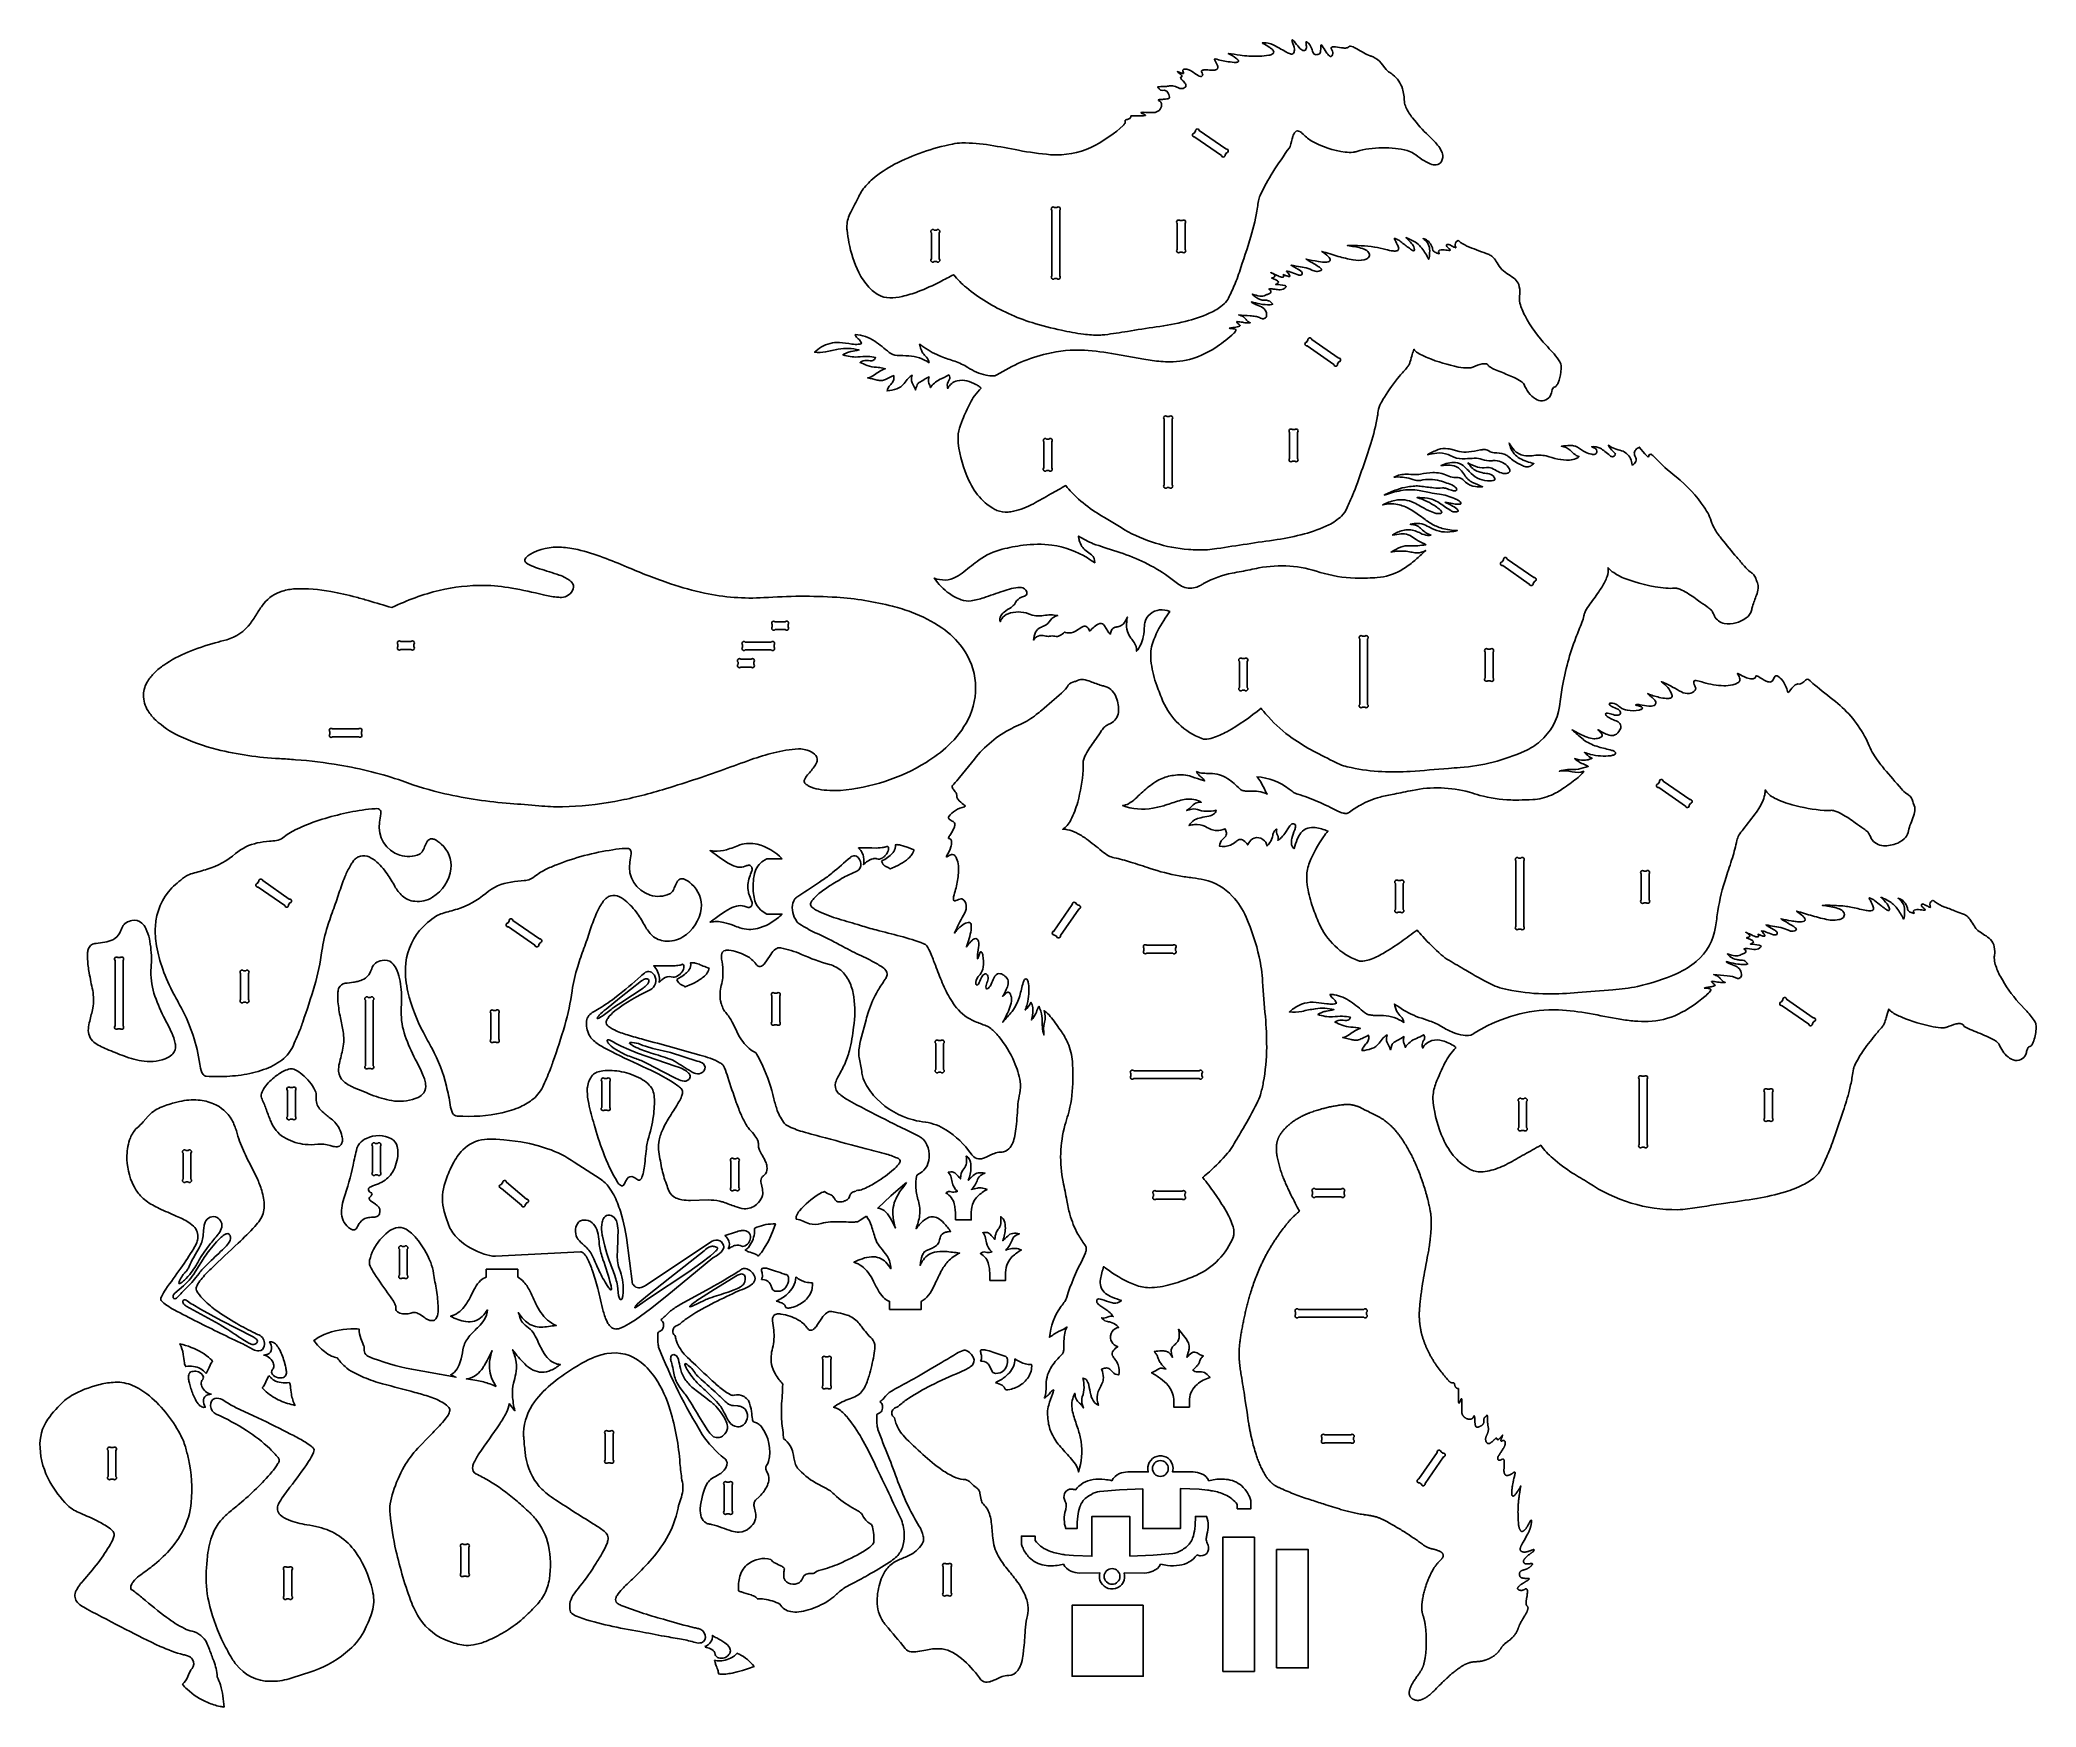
# Model space of a CAD drawing. Extents: x -354 to 404, y -248 to 385.
import ezdxf

# ---------------------------------------------------------------- set-up
doc = ezdxf.new("R2010")
doc.units = 0
doc.header["$MEASUREMENT"] = 0
doc.layers.get('0').update_dxf_attribs({"linetype": 'CONTINUOUS'})

msp = doc.modelspace()

# ---------------------------------------------------------------- linework, layer by layer
for points in [[(59.25, 354.93, 0.045765), (58.58, 354.73, 0.085392), (58.3, 354.54, 0.270084), (58.3, 354.3, -0.155524), (58.31, 353.68, -0.106179), (57.56, 352.6, -0.059849), (46.99, 345.09, -0.12135), (32.2, 341.41, -0.018777), (29.96, 341.51, -0.02375), (17.84, 343.18, 0.007388), (7, 345.15, 0.041253), (-3.69, 345.96, 0.04256), (-7.31, 345.55, 0.070776), (-29.28, 337.88, 0.054023), (-37.67, 332.27, 0.061178), (-41.62, 327.91, 0.035664), (-42.92, 325.66, -0.006169), (-45.98, 319.66, 0.10457), (-47.45, 314.5, 0.045088), (-47.38, 312.83, 0.009362), (-46.64, 308.14, 0.067318), (-42.91, 296.71, 0.069149), (-39.04, 291.11, 0.070385), (-35.38, 288.21, 0.124563), (-31.17, 287.15, 0.062804), (-26.46, 287.65, 0.03693), (-20.38, 289.47, 0.027852), (-11.99, 293.23, -0.002601), (-6.85, 295.89, 0.051242), (-2.03, 291.04, 0.037033), (5.59, 285.62, 0.063555), (22.96, 277.68, 0.027573), (34.13, 274.8, 0.018205), (42.49, 273.29, 0.037736), (48.55, 272.96, 0.019133), (50.61, 273.11, 0.014206), (59.22, 274.37, -0.010694), (70.16, 276.05, 0.025676), (81.17, 278.14, 0.041068), (90.3, 281.23, 0.05122), (94.72, 283.81, 0.059607), (96.91, 285.94, 0.066934), (98.15, 288.14, 0.005853), (100.51, 293.57, 0.020313), (101.72, 296.9, 0.004539), (106.12, 310.46, 0.033882), (108.65, 321.51, -0.009899), (108.97, 323.93, -0.058154), (109.62, 326.03, -0.0364), (114.48, 334.93, -0.014394), (120.75, 344.18, 0.068044), (120.97, 344.66, -0.011916), (122.04, 348.46, -0.100766), (123, 350.14, -0.334065), (124.64, 350.36, -0.093819), (125.51, 349.74, 0.073989), (129.04, 346.83, 0.099729), (141.95, 342.48, 0.047178), (144.97, 342.43, 0.056264), (146.33, 342.75, -0.056071), (150.95, 343.75, -0.052406), (161, 343.92, -0.040053), (165.46, 343.1, -0.06295), (167.95, 341.98, 0.009215), (171.11, 339.73, 0.041703), (174.28, 337.99, 0.111318), (176.47, 337.6, 0.24613), (178.51, 338.98, 0.210201), (178.86, 341.89, 0.072373), (178.19, 343.5, 0.049684), (176.62, 345.69, 0.020699), (173.59, 348.78, -0.032231), (167.54, 355.47, -0.057584), (165, 359.6, -0.067565), (164.43, 361.69, 0.063282), (163.7, 366.6, 0.149728), (160.07, 371.88, 0.017309), (158.43, 373.03, -0.050117), (157.53, 373.89), (155.59, 376.33, 0.100712), (152.53, 378.67, 0.029824), (151.37, 379.09, -0.040943), (149.04, 380.2, -0.004163), (146.33, 381.78, 0.046669), (144.43, 382.66, 0.152031), (143.55, 382.7, 0.127881), (143.12, 382.36, -0.116879), (142.77, 382.14, -0.102905), (141.2, 382.06, 0.00781), (138.31, 382.51, 0.118057), (136.8, 382.36, 0.452792), (136.62, 381.87, -0.041071), (137.11, 380.87, -0.236998), (136.86, 379.02, -0.392635), (136.18, 378.87, -0.074806), (135.92, 379.04, -0.070029), (134.74, 380.48, 0.013525), (133.22, 382.88, 0.066694), (132.88, 383.21, 0.363856), (132.74, 383.16, 0.087247), (132.67, 382.7, -0.064556), (132.49, 380.53, -0.125783), (132.15, 379.85, -0.111228), (131.9, 379.69, -0.13889), (130.54, 379.55, -0.206783), (129.83, 380.12, -0.046443), (129.25, 381.72, 0.172416), (127.26, 384.46, 0.592582), (127.01, 384.22, 0.011999), (127.18, 382.79, -0.11036), (127.03, 381.58, -0.408153), (125.79, 381.13, -0.107605), (124.41, 382.23, -0.005633), (122.49, 384.63, 0.089906), (121.91, 385.12, 0.400838), (121.71, 385.03, 0.122856), (121.8, 384.48, -0.069238), (122.65, 381.63, -0.148336), (122.34, 380.14, -0.244572), (121.65, 379.77, -0.078726), (121.19, 379.82, -0.059878), (119.67, 380.43, 0.004281), (115.36, 382.86, 0.080643), (111.78, 384.04, 0.060639), (110.54, 384.05, 0.516318), (110.48, 383.94, 0.100556), (110.61, 383.81, -0.007739), (113.1, 382.37, -0.023764), (114.03, 381.71, -0.091897), (114.73, 380.83, -0.403661), (114.34, 379.78, -0.085014), (112.86, 379.28, -0.035292), (109.45, 378.98, -0.011492), (105.35, 378.99, -0.023477), (101.98, 379.32, -0.00305), (97.52, 380.02, -0.03964), (100.4, 378.22, -0.030091), (101.07, 377.63, -0.07111), (101.36, 377.19, -0.438074), (101.14, 376.72, -0.093632), (100.47, 376.59, -0.045101), (97.44, 376.86, -0.009395), (92.51, 377.89, 0.225978), (92.29, 377.84, 0.200152), (92.39, 377.38, -0.042099), (93.43, 375.47, -0.101956), (93.56, 374.63, -0.259277), (93.01, 373.89, -0.104089), (91.75, 373.62, -0.019524), (88.99, 373.75, 0.088616), (87.55, 373.59, 0.45428), (87.32, 373.01, -0.02235), (87.73, 372.15, -0.612701), (86.94, 371.23, -0.086216), (86.06, 371.58, -0.005051), (83.51, 373.25, 0.055097), (82.11, 373.95, 0.145317), (80.66, 373.99, 0.11207), (80.33, 373.78, 0.185859), (80.24, 373.41, 0.065549), (80.47, 372.68, -0.192725), (80.47, 372.46, -0.222072), (80.39, 372.41, -0.080526), (80.03, 372.44, -0.004875), (78.8, 372.89, 0.091508), (78.19, 373.1), (78.18, 373.08, 0.033077), (79.14, 372.28, -0.06428), (79.91, 371.46, -0.399963), (79.79, 371, 0.073702), (79.38, 370.85, 0.277808), (79.42, 370.54, 0.086398), (79.78, 370.11, -0.014232), (81.05, 368.7, -0.180318), (81.43, 367.64, -0.205004), (81.1, 367.11, -0.219208), (79.47, 366.65, -0.066459), (78.81, 366.82), (77.4, 367.43, 0.161298), (75.23, 367.62, -0.034923), (73.56, 367.43, -0.012629), (71.27, 367.36, 0.084237), (70.68, 367.25, 0.492802), (70.69, 367.11, -0.076611), (71.47, 366.3, 0.175027), (72.06, 365.99, 0.079902), (73.11, 366.01, -0.231384), (74.39, 365.33, -0.15017), (75.17, 363.39, -0.109203), (75.08, 363.01, -0.162137), (74.49, 362.75, -0.044015), (72.89, 362.57, 0.004798), (71.25, 362.45, 0.062944), (70.9, 362.34), (70.88, 362.3, 0.211487), (71.05, 362.12, -0.37312), (72.19, 360.45, -0.400312), (69.06, 357.54, 0.001561), (65.13, 357.62, 0.028338), (64.47, 357.57, 0.234948), (64.32, 357.49, 0.13758), (64.47, 357.32, -0.01089), (65.85, 356.72, -0.093151), (66.03, 356.56, -0.401469), (65.99, 356.44, -0.085621), (65.82, 356.37, -0.041252), (63.88, 356.29, 0.006826), (60.56, 356.33), (60.56, 356.32, -0.283141), (59.73, 355.11, -0.062223)], [(84.79, 348.23), (94.87, 341.23, 1), (96.35, 341.49), (96.85, 342.22, 1), (96.59, 343.69), (86.5, 350.69, 1), (85.02, 350.43), (84.52, 349.71, 1)], [(30.43, 320.37), (30.43, 295.49, 1), (31.49, 294.43), (32.37, 294.43, 1), (33.43, 295.49), (33.43, 320.37, 1), (32.37, 321.43), (31.49, 321.43, 1)], [(-15.31, 311.81), (-15.31, 301.93, 1), (-14.25, 300.87), (-13.37, 300.87, 1), (-12.31, 301.93), (-12.31, 311.81, 1), (-13.37, 312.87), (-14.25, 312.87, 1)], [(78.11, 315.4), (78.11, 305.53, 1), (79.17, 304.47), (80.04, 304.47, 1), (81.11, 305.53), (81.11, 315.4, 1), (80.04, 316.47), (79.17, 316.47, 1)], [(97.86, 275.54, 0.01765), (99.35, 275.39, -0.083047), (100.21, 275.16, -0.375649), (100.39, 274.68, -0.108822), (99.6, 273.65, -0.029413), (93.29, 268.63, -0.061178), (85.17, 264.44, -0.088262), (75.28, 262.82, -0.034462), (68.6, 263.3, -0.00988), (65.42, 263.78), (54.59, 265.76, 0.029439), (42.84, 267.2, 0.07433), (28.52, 265.86, 0.087098), (9.6, 257.79, -0.107805), (8.47, 257.47, -0.072482), (5.44, 257.71, -0.083169), (-1.5, 260.67, 0.051413), (-6.36, 263, -0.01305), (-11.57, 264.79, -0.05714), (-18.17, 268.35, -0.010862), (-19.78, 269.5, 0.084035), (-18.8, 266.45, 0.084828), (-17.58, 264.94, -0.121548), (-16.33, 262.99, -0.040926), (-16.21, 262.45, 0.132627), (-23.94, 265.07, 0.006149), (-28.34, 265.18, -0.152205), (-31.4, 266.38, 0.025742), (-36.87, 270.63, 0.132101), (-44.27, 273.13, 0.14683), (-43.57, 271.97, -0.010952), (-42.67, 271.13, -0.109544), (-41.9, 269.73, -0.098304), (-44.33, 269.43, -0.026079), (-45.56, 269.54, 0.02559), (-50.3, 270.12, 0.152656), (-57.09, 268.43, 0.057033), (-59.74, 266.43, 0.07184), (-55.56, 266.58, 0.005383), (-50.72, 267.55, -0.108055), (-42.82, 267.32, -0.022149), (-45.92, 266.71, 0.054939), (-47.68, 266.12, 0.017868), (-48.93, 265.49, 0.099946), (-43.33, 264.63, -0.020417), (-39.51, 264.81, -0.054843), (-36.53, 264.42, -0.127435), (-37.14, 263.49, -0.154716), (-38.01, 263.19, -0.042023), (-39.25, 263.29, 0.135898), (-41.87, 262.91, 0.045196), (-42.41, 262.59, 0.015402), (-39.69, 261.41, 0.086552), (-36.12, 260.72, -0.02853), (-33.8, 260.44, -0.030218), (-32.76, 260.15, 0.092201), (-34.93, 259.24, 0.012182), (-36.9, 257.87, -0.097489), (-39.55, 256.69, 0.001872), (-35.94, 255.86, 0.046271), (-34.36, 255.67, 0.101332), (-32.7, 256.1, -0.014141), (-29.65, 257.57, -0.118694), (-29.65, 255.97, -0.100278), (-30.46, 254.52, 0.039345), (-31.61, 253.12, 0.099743), (-32.13, 251.74, 0.064327), (-28.5, 252.5, 0.13033), (-25.68, 254.53, -0.026601), (-24.05, 256.56, -0.069858), (-22.6, 257.7, 0.117293), (-22.88, 255.63, 0.090339), (-22.57, 254.76, -0.016754), (-21.61, 252.87, -0.047036), (-21.36, 252.06, -0.007849), (-20.71, 254.03, -0.161317), (-19.95, 254.96, -0.003536), (-16.22, 257.06, 0.11454), (-16.43, 255.19, 0.082027), (-16.12, 254.33, -0.024732), (-15.8, 253.45, -0.047016), (-15.71, 252.98, -0.127981), (-12.28, 256.04, 0.031193), (-8.7, 257.8, -0.100056), (-8.33, 256.82, -0.182431), (-8.72, 255.65, 0.190044), (-9.24, 253.46, 0.046811), (-9.09, 252.71, -0.22884), (-5.48, 255.57, -0.120494), (-1.82, 255.55, -0.066101), (1.61, 254.19, -0.014502), (2.88, 253.45, -0.092022), (3.55, 252.81, 0.024673), (1.08, 249.87, 0.038296), (-0.63, 247.11, 0.012444), (-3.5, 240.8, 0.043213), (-4.89, 236.56, 0.080094), (-5.09, 231.85, 0.078303), (-1.1, 217.74, 0.075992), (3.62, 210.67, 0.068794), (8.02, 207.13, 0.024706), (9.55, 206.34, 0.118126), (13.87, 205.72, 0.040982), (15.92, 206.03, 0.069539), (23.45, 208.88, 0.00617), (30.07, 212.57, -0.002561), (35.76, 215.79, 0.052301), (40.59, 210.63, 0.04448), (47.86, 205.24, 0.001777), (58.07, 199, 0.111888), (82.38, 191.5, 0.011711), (86.04, 191.29, 0.043792), (93.2, 191.81, -0.003277), (116.08, 195.24, 0.024857), (126.41, 197.39, 0.045516), (135.66, 200.81, 0.075518), (140.52, 204.2, 0.094162), (142.71, 207.45, -0.007569), (144.72, 211.98, 0.011841), (145.28, 213.32, 0.00842), (148.59, 222.49, 0.003798), (151.67, 231.73, 0.035024), (154.23, 242.21, 0.007881), (154.44, 243.99, -0.077883), (155.49, 247.06, -0.024608), (156.81, 249.38, -0.034388), (162.63, 257.38, -0.006311), (165.54, 260.76, 0.067531), (166.22, 261.82, 0.019254), (166.64, 262.93, 0.015085), (167.41, 265.64, -0.012002), (168.05, 267.57, 0.122394), (169.04, 266.5, 0.051584), (173.32, 264.32, 0.048953), (184.93, 260.8, 0.046076), (188.88, 260.46, 0.084431), (190.39, 260.78, -0.048405), (194.02, 261.98, -0.112977), (195.58, 261.97, -0.201127), (196.41, 261.3, 0.060267), (196.71, 260.97, 0.051245), (198.39, 260.03, 0.016775), (201.05, 258.95, -0.007083), (206.15, 256.79, -0.033971), (208.87, 255.3, -0.121555), (209.89, 254.23, 0.151862), (214.26, 248.67, 0.349199), (219.3, 249.11, 0.054214), (219.81, 249.75, 0.074047), (220.62, 252.22, -0.105201), (221.05, 252.98, -0.131615), (221.71, 253.29, 0.131162), (222.16, 253.62, 0.066959), (222.82, 254.78, 0.078626), (223.86, 258.86, 0.034123), (224.05, 260.97, 0.1358), (223.5, 262.75, 0.051246), (221.31, 265.79, 0.012534), (218.4, 268.95, -0.06291), (210.27, 280.24, -0.058346), (208.36, 285.11, -0.099086), (208.27, 288.62, 0.103753), (207.86, 292.14, 0.116919), (206.47, 294.21, 0.063367), (204.01, 295.93, -0.147917), (199.64, 300.45, 0.057846), (198.23, 302.42, 0.082299), (196.94, 303.37, 0.018825), (195.54, 303.98, -0.013667), (188.22, 306.79, -0.070166), (185.08, 308.76, 0.279584), (184.58, 308.8, 0.337705), (183.71, 306.79), (183.94, 306.33, -0.137021), (183.95, 306.17, -0.294462), (183.74, 306.2, -0.0505), (181.96, 307.08, 0.135048), (180.73, 307.44, 0.380433), (180.44, 307.1, 0.203012), (180.57, 306.58, 0.012223), (181.83, 305.43, -0.279154), (181.89, 305.23, -0.266862), (181.81, 305.17, -0.077412), (181.28, 305.13, 0.015618), (178.99, 305.34, 0.084383), (177.83, 305.21, 0.369443), (177.45, 304.58, 0.009055), (177.66, 303.87, -0.042889), (176.01, 304.49, -0.06075), (175.5, 304.86, -0.094619), (175.26, 305.23, -0.04884), (175.06, 306.17, 0.204825), (172.33, 309.4, 0.054023), (171.55, 309.65, -0.068146), (173.18, 308.03, -0.13977), (174.02, 305.64, -0.037042), (173.94, 302.83, -0.059965), (173.69, 301.77, 0.040213), (171.04, 305.98, 0.067193), (169.1, 307.9, 0.05733), (165.02, 310.03, -0.004586), (166.81, 308.22, -0.071132), (168.01, 306.49, -0.087223), (168.29, 305.37, -0.210267), (168.17, 305.05, -0.181614), (168.02, 305, -0.083505), (167.53, 305.16, -0.030799), (165.94, 306.21, -0.005578), (162.68, 308.75, 0.054343), (161.23, 309.58, 0.031047), (160.7, 309.76, 0.303669), (160.59, 309.72, 0.303669), (160.58, 309.62, -0.013291), (161.74, 307.38, -0.035452), (162.26, 305.9, -0.418375), (161.61, 304.98, -0.094139), (160.15, 304.93, -0.033226), (157.39, 305.47, 0.008896), (153.1, 306.4, 0.044225), (142.8, 306.94, -0.031803), (147.92, 306.03, -0.088983), (150.21, 305.04, -0.200095), (151.15, 303.55, -0.26575), (150.54, 302.15, -0.122586), (149.1, 301.56, -0.107483), (144.92, 301.53, -0.025718), (139.32, 302.88, 0.002583), (133, 304.75, -0.059548), (135.53, 302.71, -0.033576), (136.06, 302.05, -0.130224), (136.24, 301.4, -0.28517), (135.89, 300.93, -0.113288), (134.97, 300.69, -0.05069), (131.75, 300.91, -0.014931), (127.08, 301.86, 0.039856), (128.07, 301.17, -0.014217), (131.71, 299.05, -0.030608), (132.58, 298.39, -0.147068), (132.91, 297.83, -0.292635), (132.75, 297.54, -0.171862), (131.01, 297.16, -0.085533), (129.27, 297.69, 0.05968), (126.37, 298.63, 0.022366), (123.35, 299.18, -0.010951), (121.35, 299.52, 0.039813), (123.05, 298.49, -0.016282), (124.93, 297.41, -0.119726), (125.64, 296.69, -0.357061), (125.35, 295.89, -0.11107), (124.98, 295.73, -0.136921), (123.7, 295.93, 0.005217), (120.92, 297, 0.076795), (119.58, 297.23, -0.026095), (120.61, 296.02, -0.068845), (120.94, 295.47, -0.5124), (120.7, 295.22, -0.071328), (119.52, 295.53, 0.00999), (118.39, 295.98, -0.059868), (118.61, 295.38, -0.490615), (118.23, 294.93, -0.070582), (116.47, 295.44, -0.013494), (114.79, 296.23, 0.02499), (113.66, 296.71, -0.108111), (115.1, 295.74, -0.439882), (115, 295.01, -0.077658), (114.67, 294.83, 0.015682), (113.98, 294.61, -0.009452), (115.79, 293.87, -0.098133), (116.52, 293.29, -0.312432), (116.48, 292.83, -0.122421), (116.09, 292.51, -0.020118), (115.45, 292.24, -0.030814), (119, 291.78, -0.247196), (119.5, 291.39, -0.249123), (119.42, 291.12, -0.19784), (117.24, 290.18, -0.049988), (115.3, 290.36, 0.044824), (113.73, 290.5, 0.049556), (112.97, 290.42, -0.09315), (113.7, 289.69, -0.350084), (113.51, 288.96, -0.066439), (113.23, 288.76, -0.038632), (112.12, 288.32, -0.115483), (110.19, 287.73, -0.050933), (109.49, 287.77, -0.032011), (106.66, 288.52, 0.082858), (107.24, 287.84, 0.119383), (110.43, 286.28, 0.046208), (111.98, 286.17, -0.176906), (113.61, 285.55, -0.030645), (114.42, 284.7, -0.067123), (113.45, 284.48, -0.066685), (109.51, 284.82, -0.005513), (106.31, 285.56, 0.153889), (106.69, 285.19, 0.057842), (108.28, 284.45), (110.17, 283.67, -0.296108), (112.09, 280.35, -0.489621), (110.25, 279.26, -0.063653), (109.33, 279.66, 0.067642), (107.84, 280.06, 0.023287), (105.78, 280.25, -0.007783), (101.45, 280.65, -0.073618), (103.3, 279.85, -0.104716), (104.27, 278.84, 0.120615), (105.18, 277.97, 0.05159), (105.87, 277.66, -0.060479), (103.85, 277.66, -0.015883), (101.85, 277.98, 0.033163), (100.86, 278.1, 0.303377), (100.72, 278.02, 0.303377), (100.74, 277.86, 0.037652), (101.04, 277.51, 0.028635), (102.07, 276.64, -0.167251), (101.44, 276.23, -0.04756), (99.32, 275.81, 0.022912)], [(127.51, 268.81), (137.6, 261.8, 1), (139.07, 262.07), (139.58, 262.79, 1), (139.31, 264.27), (129.22, 271.27, 1), (127.75, 271.01), (127.25, 270.28, 1)], [(73.16, 240.95), (73.16, 216.07, 1), (74.22, 215.01), (75.1, 215.01, 1), (76.16, 216.07), (76.16, 240.95, 1), (75.1, 242.01), (74.22, 242.01, 1)], [(120.83, 235.98), (120.83, 226.1, 1), (121.89, 225.04), (122.77, 225.04, 1), (123.83, 226.1), (123.83, 235.98, 1), (122.77, 237.04), (121.89, 237.04, 1)], [(88.4, 178.7, -0.077466), (99, 182.46, -0.008294), (102.51, 183.13, -0.002048), (109.06, 184.45, -0.129787), (132.45, 182.79, 0.068698), (145.67, 180.63, 0.017049), (150.44, 180.64, 0.006651), (154.13, 180.78, 0.108482), (163.06, 183.54, 0.049659), (167.5, 186.6, 0.013223), (169.22, 188.08, 0.004931), (172.54, 191.14, -0.12232), (169.24, 190.15, -0.038295), (168.43, 190.2, -0.019785), (166.31, 190.64, 0.070803), (161.33, 190.79, 0.021199), (159.35, 190.5, -0.046135), (162.97, 192.34, -0.102521), (166.57, 192.91, 0.060237), (172.59, 193.29, 0.048051), (172.05, 193.62, -0.047651), (168.88, 195.27, 0.0388), (166.6, 196.79, 0.124115), (163.76, 197.43, 0.028349), (162.49, 197.33), (159.95, 196.95, -0.07817), (163.84, 198.75, -0.152169), (168.57, 198.53, -0.030845), (170.61, 197.63, 0.088928), (173.23, 196.85, 0.071439), (174.53, 196.93, -0.115922), (170.97, 199.15, 0.073118), (169.3, 200.45, 0.072571), (168.02, 200.88, 0.018274), (166.68, 201.07, -0.180739), (172.45, 200.69, -0.012361), (174.87, 199.47, 0.159025), (182.72, 198.28, 0.021987), (184.6, 198.64, -0.05908), (178.77, 199.51, -0.062738), (174.64, 201.32, -0.036683), (170.91, 203.93, 0.029221), (166.46, 206.85, 0.068833), (161.87, 208.63, 0.12348), (156.18, 208.44, -0.058484), (160.81, 210.14, -0.17112), (168.19, 209.21, -0.01834), (170.41, 207.99, 0.007839), (173.56, 206.31, 0.043634), (176.14, 205.3, 0.079402), (177.77, 205.15, 0.054508), (178.43, 205.28, 0.474546), (178.62, 205.79, 0.106137), (177.64, 206.89, 0.050727), (173.91, 209.29, 0.039084), (170.55, 210.8, 0.021841), (169.27, 211.18, -0.036845), (173.16, 210.97, -0.108252), (177.6, 209.24, 0.002804), (181.81, 206.4, 0.051985), (182.97, 205.84, 0.143367), (184.73, 205.88, 0.347744), (184.9, 206.19, 0.16424), (184.78, 206.45, 0.090236), (182.72, 208, 0.018122), (180.6, 209.05, -0.028444), (179.87, 209.43), (179.88, 209.45, -0.027185), (182.67, 208.93, 0.02939), (184.69, 208.65, 0.040727), (185.44, 208.67, 0.101553), (185.86, 208.86, 0.350812), (185.87, 209.27, 0.104903), (185.21, 209.91, 0.057569), (183.47, 210.85, 0.062917), (177.75, 212.52, -0.003756), (174.03, 213.09), (170.1, 213.87, 0.091707), (163.12, 213.85, 0.027574), (159.92, 213.12, 0.010133), (156.79, 212.17, -0.019345), (161.5, 214.21, -0.052311), (165.68, 215.27, -0.014005), (168.43, 215.58, -0.049983), (170.42, 215.54, 0.003046), (175.52, 214.91, 0.044691), (178.93, 214.87, -0.075203), (180.37, 214.65, -0.003986), (182.33, 213.96, 0.117913), (183.93, 213.82, 0.487541), (184.29, 214.52, 0.146335), (183.05, 215.7, 0.048946), (180.6, 216.73, 0.014104), (177.86, 217.62, 0.125144), (170.6, 217.74, -0.111025), (168.47, 217.87, 0.077233), (162.02, 219.05, 0.020813), (160.5, 219, -0.116459), (165.26, 220.07, -0.007046), (168.39, 219.92, 0.052828), (170.5, 220.1, -0.035822), (175.23, 220.68, -0.113588), (180.69, 219.61, 0.075337), (183.27, 218.84, 0.016658), (184.82, 218.78, -0.147693), (186.67, 218.05, -0.026124), (187.7, 217.08, 0.155137), (191.48, 215.39, 0.038), (194.15, 215.29, -0.004554), (190.37, 216.97, -0.154453), (187.24, 219.81, 0.071573), (185.65, 221.9, 0.152867), (182.51, 223.4, 0.05997), (179.86, 223.49, 0.014132), (178.35, 223.34, -0.145589), (183.9, 224.5, -0.132228), (186.76, 223.38, -0.032101), (189.84, 220.37, 0.209951), (196.97, 217.55, 0.030297), (198.2, 217.66, 0.140447), (198.84, 217.96, 0.178554), (198.86, 218.11, 0.130823), (198.6, 218.85, 0.202737), (196.71, 220.22, 0.004214), (194.47, 220.54, -0.053329), (191.9, 221.3, -0.099799), (189.95, 222.68, -0.016819), (188.58, 224.35, 0.050527), (192.2, 222.81, 0.110499), (195.68, 222.63, -0.123759), (197.69, 222.33, -0.018266), (200.08, 221.06, 0.087989), (202.66, 220.3, 0.239585), (204.38, 220.96, 0.143445), (204.53, 221.37, 0.134638), (203.97, 222.68, 0.230206), (198.98, 225.25, 0.042701), (197.45, 225.18, -0.112495), (194.03, 225.71, 0.083233), (191.01, 226.14, 0.019544), (187.52, 225.92, -0.112088), (183.24, 226.56, -0.008377), (181.05, 227.54, 0.115285), (176.73, 228.11, 0.043674), (173.27, 227.51, -0.052281), (177.24, 229.43, -0.116171), (180.99, 229.76, -0.027076), (182.11, 229.55), (185.21, 228.77, 0.084373), (188.86, 228.53, 0.028564), (193.31, 229.3, -0.031217), (194.6, 229.44, -0.046203), (195.57, 229.37, -0.105933), (196.5, 228.94, 0.155265), (198.59, 228.25, -0.087596), (202.31, 227.64, -0.10749), (203.8, 226.95, 0.072014), (207.72, 224.14, 0.015698), (209.32, 223.34, 0.075665), (211.07, 222.89, 0.169673), (212.66, 223.34, -0.012934), (213.68, 224.12, -0.067785), (208.33, 226.11, -0.182321), (204.75, 230.27, -0.02277), (204.23, 231.94, 0.061476), (206.11, 229.22, 0.157646), (209.87, 227.22, 0.082128), (212.94, 227.12, -0.032955), (215.74, 227.34, -0.05525), (218.28, 227.01, 0.015646), (222.73, 225.85, 0.056775), (227.21, 225.44, 0.086694), (229.67, 226.01, 0.088917), (230.82, 226.82, -0.109428), (228.83, 227.86, -0.01744), (227.43, 229.23, 0.150611), (224.12, 230.73, -0.028592), (227.41, 231.01, -0.05644), (229.2, 230.8, -0.07497), (230.26, 230.31, 0.03633), (233.22, 228.49, 0.05804), (235.61, 227.66, 0.127341), (236.93, 227.71, 0.481067), (237.44, 229.34, 0.101239), (236.74, 229.98, 0.009301), (235.62, 230.54, -0.163667), (238.85, 229.94, -0.043557), (240.61, 228.76, -0.015588), (242.54, 227.17, 0.152329), (243.53, 226.73, 0.214585), (244.33, 227.15, 0.073441), (244.58, 227.52, 0.192383), (244.54, 227.91, 0.090613), (244.03, 228.49, -0.058617), (242.39, 230.35, -0.031607), (241.97, 231.06, 0.077441), (244.25, 229.84, 0.014907), (247, 228.98, -0.118458), (248.87, 227.91, -0.212099), (250.95, 223.69), (250.99, 223.61, 0.299542), (251.06, 223.6, 0.453322), (252.18, 226.8, -0.130464), (251.8, 228.13, -0.19971), (252.35, 229.39, -0.062418), (253.71, 230.37), (255.86, 227.84, 0.0058), (256.82, 226.8, 0.13208), (257.07, 226.65, 0.31369), (257.2, 226.72, 0.020458), (257.5, 227.47, -0.349283), (257.89, 227.62, -0.324644), (258.34, 227.59, -0.027643), (259.37, 226.65, 0.043094), (267.73, 219.05, -0.072943), (278.41, 207.52, -0.06937), (281.31, 201.51, 0.064235), (283.82, 197.02, 0.014309), (284.99, 195.47, 0.012492), (290.77, 188.53, -0.004148), (293.64, 185.09, 0.061256), (295.86, 182.96, -0.009953), (296.78, 182.35, -0.163725), (298.15, 179.93, 0.033827), (298.61, 178.76, -0.140222), (298.9, 176.72, -0.067632), (298.25, 174.12, 0.014403), (296.7, 169.81, 0.019955), (296.33, 168.34, -0.168065), (294.37, 165.47, -0.202517), (286.01, 163.38, -0.23286), (282.28, 166.17, 0.010477), (281.51, 167.76, 0.083914), (280.76, 168.7, 0.019193), (279.52, 169.69, 0.002948), (276.26, 171.95, 0.030715), (271.17, 175.35, 0.046204), (268.39, 176.6, 0.070542), (267.16, 176.78, -0.055782), (263.82, 176.81, -0.069534), (247.78, 180.64, -0.054937), (243.45, 183.03, -0.062009), (241.87, 184.51, -0.11579), (241.47, 181.19, -0.057571), (239.57, 177.32, -0.014177), (238.3, 175.37, -0.001808), (234.48, 170.07, 0.048267), (232.97, 167.44, 0.053543), (232.64, 166.31, -0.032799), (231.89, 163.74, -0.001182), (229.59, 157.97, 0.050203), (224.45, 139.09, -0.001096), (223.41, 131.84, -0.179531), (216.03, 118.59, -0.075982), (210.12, 114.85, -0.086689), (185.58, 108.62, -0.006698), (181.22, 108.31, -0.00483), (166.64, 107.14, -0.025308), (155.88, 107.05, -0.039353), (144.23, 108.57, -0.013854), (141.24, 109.31, -0.040061), (138.42, 110.48, -0.00145), (129.83, 114.88, -0.025729), (121.84, 119.76, -0.060129), (112.74, 127.87, -0.015158), (109.97, 131.15, -0.044175), (96.98, 122.24, -0.045913), (91.6, 119.86, -0.079791), (88.62, 119.38, -0.074661), (87.48, 119.59, -0.198744), (72.68, 133.75, -0.010998), (70.33, 139.79, -0.047383), (68.22, 148.16, -0.060687), (68.09, 152.88, -0.057482), (68.82, 156.1, -0.062522), (72.98, 164.53, -0.017087), (75.27, 167.86, 0.300286), (67.81, 166.94, 0.184286), (65.79, 163.57, 0.032509), (65.64, 162.5, -0.028759), (65.22, 158.27, -0.125891), (62.65, 152.78, 0.158118), (61.71, 156.17, 0.012289), (60.5, 157.81, -0.079871), (59.2, 160.34, -0.091742), (58.91, 163.96, -0.025713), (59.16, 165.79, -0.084534), (57.54, 163.15, -0.134701), (55.88, 162.16, -0.016605), (54.52, 161.91, 0.2525), (53.14, 160.76, 0.059575), (52.71, 159.32, -0.07477), (51.68, 160.46), (50.41, 162.52, 0.318047), (48.69, 163.35, 0.115857), (46.53, 162.06, 0.017302), (44.87, 160.46, 0.1015), (43.9, 161.95, 0.282727), (42.31, 162.22, 0.045738), (41.81, 162), (39.4, 160.49, -0.18395), (36.1, 159.84, -0.049964), (35.32, 160.08, -0.067609), (33.43, 158.74, -0.167125), (31.64, 158.5, 0.112454), (29.57, 158.48, -0.06006), (28.72, 158.49, 0.031409), (26.6, 158.8, 0.224368), (24.04, 157.76, 0.043079), (23.49, 157.08, -0.093148), (24.21, 160, -0.173538), (26.19, 161.87, 0.009954), (27.6, 162.45, 0.132246), (29.96, 164.61, -0.191244), (32.69, 166.33, 0.094208), (27.32, 166.38, -0.15346), (21.63, 167.06, 0.17786), (13.81, 167.04, 0.151126), (11.4, 165.17, 0.082325), (10.91, 164.04, -0.241662), (11.05, 166.26, -0.092711), (12.36, 167.69, -0.019299), (14.98, 169.49, 0.042738), (16.08, 170.39, 0.082819), (16.65, 171.36, -0.170782), (18.88, 173.32, -0.005428), (20.38, 173.89, 0.234932), (20.99, 174.65, 0.35305), (19.4, 176.86, 0.069636), (18.34, 177.03, 0.068217), (15.16, 176.62, 0.011631), (11.93, 175.67, 0.003925), (4.57, 173.16, -0.047624), (-0.25, 171.96, -0.122497), (-3.98, 172.34, -0.073814), (-8.44, 174.69, -0.089923), (-14.26, 180.63, 0.231402), (-5.91, 181.06, 0.046301), (-2.97, 182.99, -0.010595), (2.84, 187.51, -0.093483), (11.58, 191.59, -0.022408), (19.54, 193.1, -0.063593), (30.51, 193.12, -0.105366), (44, 188.25, -0.011739), (46.73, 186.43, 0.244852), (45.54, 189.48, 0.017076), (43.52, 190.96, -0.174603), (40.9, 194.85, -0.040088), (40.59, 196.56, 0.053484), (46.2, 193.69, 0.016946), (50.33, 192.25, -0.011275), (59.93, 189.05, -0.079761), (77.74, 178.93, 0.042669), (79.78, 177.56, 0.184617), (84.92, 177.04, 0.073079), (87.15, 177.92, 0.010143)], [(27.41, 232.39), (27.41, 222.51, 1), (28.47, 221.45), (29.35, 221.45, 1), (30.41, 222.51), (30.41, 232.39, 1), (29.35, 233.45), (28.47, 233.45, 1)], [(-263.1, 112, -0.048878), (-286.78, 115.48, -0.046852), (-301.33, 120.71, -0.076476), (-310.09, 126.65, -0.057339), (-313, 130.12, -0.148204), (-314.74, 136.27, -0.136588), (-313.1, 141.47, -0.06527), (-310.56, 144.63, -0.047104), (-306.99, 147.58, -0.050602), (-297.84, 152.45, -0.030854), (-287.5, 155.98, -0.005833), (-283.1, 157.18, 0.173152), (-274.11, 163.39, 0.019615), (-271.45, 167.43, -0.028709), (-268.96, 170.99, -0.14828), (-261.99, 175.64, -0.062568), (-257.11, 176.52, -0.055794), (-243.55, 175.52, -0.022927), (-233.9, 173.33, -0.00608), (-229.35, 172.06, -0.000652), (-220.36, 169.39, -0.054496), (-202.32, 175.93, -0.059248), (-185.37, 177.84, -0.037564), (-174.71, 176.81, -0.019111), (-162.78, 174.23, 0.031811), (-157.78, 173.37, 0.02051), (-155.94, 173.28, 0.319528), (-151.43, 176.53, 0.266374), (-151.96, 178.95, 0.067307), (-152.78, 179.74, 0.048719), (-154.33, 180.7, 0.035757), (-156.75, 181.77, 0.008485), (-164.23, 184.17, -0.011395), (-167.26, 185.24, -0.077706), (-169.31, 186.41, -0.233752), (-169.86, 187.52, -0.166477), (-169.47, 188.37, -0.069672), (-167.92, 189.57, -0.145957), (-155.88, 192.33, -0.04794), (-149.71, 191.42, -0.031823), (-140.09, 188.46, -0.010841), (-130.97, 184.8, 0.016842), (-114.41, 178.45, 0.026706), (-101.49, 174.87, 0.067088), (-78.98, 173.17, -0.032685), (-51.3, 173.31, -0.04507), (-30.07, 169.92, -0.023575), (-22.85, 167.66, -0.058692), (-11.33, 161.69, -0.080834), (-3.51, 154.15, -0.283166), (-1.4, 126.89, -0.088092), (-8.9, 116.98, -0.05292), (-17.36, 110.57, -0.118379), (-49.81, 99.95, -0.059823), (-58.11, 100.36, -0.074183), (-61.86, 101.59, -0.043802), (-63.21, 102.46, -0.274695), (-63.65, 103.56, -0.060092), (-63.54, 103.98, -0.077754), (-62.38, 105.8, 0.02763), (-59.6, 109.27, 0.092193), (-58.77, 111.07, 0.288349), (-59.71, 113.71, 0.124217), (-62.51, 115.23, 0.045844), (-64.93, 115.7, 0.03225), (-65.87, 115.71, 0.046025), (-75.24, 114.22, 0.024282), (-83.81, 111.63, 0.002034), (-94.17, 107.87, -0.011865), (-117.48, 100.19, -0.02595), (-135.63, 95.71, -0.041116), (-155.5, 93.7, -0.027392), (-164.52, 94.08, 0.006425), (-175.34, 94.94, -0.036475), (-200.2, 98.66, -0.03226), (-216.38, 103.51, 0.042443), (-240.18, 109.55, 0.022581), (-256.97, 111.6, 0.007263)], [(201.81, 185.35), (211.89, 178.34, 1), (213.37, 178.61), (213.87, 179.33, 1), (213.61, 180.81), (203.52, 187.81, 1), (202.04, 187.54), (201.54, 186.82, 1)], [(-74.73, 164.01), (-70.85, 164.01, -1), (-69.79, 162.95), (-69.79, 162.07, -1), (-70.85, 161.01), (-74.73, 161.01, -1), (-75.79, 162.07), (-75.79, 162.95, -1)], [(-216.97, 156.49), (-213.09, 156.49, -1), (-212.03, 155.43), (-212.03, 154.55, -1), (-213.09, 153.49), (-216.97, 153.49, -1), (-218.03, 154.55), (-218.03, 155.43, -1)], [(-86.06, 156.29), (-76.18, 156.29, -1), (-75.12, 155.23), (-75.12, 154.35, -1), (-76.18, 153.29), (-86.06, 153.29, -1), (-87.12, 154.35), (-87.12, 155.23, -1)], [(147.45, 157.49), (147.45, 132.61, 1), (148.51, 131.55), (149.39, 131.55, 1), (150.45, 132.61), (150.45, 157.49, 1), (149.39, 158.55), (148.51, 158.55, 1)], [(195.13, 152.52), (195.13, 142.64, 1), (196.19, 141.58), (197.07, 141.58, 1), (198.13, 142.64), (198.13, 152.52, 1), (197.07, 153.58), (196.19, 153.58, 1)], [(-87.72, 149.78), (-83.84, 149.78, -1), (-82.78, 148.72), (-82.78, 147.84, -1), (-83.84, 146.78), (-87.72, 146.78, -1), (-88.78, 147.84), (-88.78, 148.72, -1)], [(147.71, 94.35, -0.059496), (155.23, 97.37, -0.027114), (160.51, 98.54, 0.00707), (167.51, 99.94, -0.118436), (189.13, 99.24, -0.00786), (193.05, 98.05, 0.061213), (204.87, 96.28, 0.012752), (207.9, 96.26, 0.00818), (213.24, 96.42, 0.089353), (220.3, 98.17, 0.051449), (224.68, 100.62, 0.005478), (229.86, 104.36, 0.046223), (231.98, 106.36, 0.026547), (232.62, 107.19, -0.139855), (228.19, 107, 0.096415), (223.32, 107.22, -0.049385), (226.42, 107.83, -0.020223), (228.7, 107.88, 0.067295), (232.35, 108.44, 0.014774), (234.28, 109.07, 0.044139), (233.94, 109.3, 0.009954), (231.86, 110.21, -0.071673), (229.12, 111.99, 0.066243), (232.66, 111.41, 0.087484), (234.77, 111.75, 0.025089), (235.76, 112.16, -0.067829), (233.47, 113.7, -0.031851), (232.84, 114.36, 0.018936), (235.12, 113.62, 0.088966), (242.89, 113.12, 0.05601), (244.21, 113.48, 0.243836), (244.69, 114.03, 0.265565), (244.4, 114.62, 0.077449), (243.31, 115.14, -0.005662), (238.2, 116.46, -0.069674), (233.05, 118.81, -0.023677), (232.33, 119.34, -0.004547), (228.18, 122.9, 0.041918), (233.89, 120.15, 0.053763), (236.36, 119.58, 0.090467), (238.36, 119.79, 0.074055), (239.38, 120.31, 0.323043), (239.62, 120.99, 0.107249), (238.9, 122.02, -0.047536), (238.04, 122.95, 0.066235), (242.2, 120.95, 0.174076), (244.44, 120.99, 0.165589), (246.32, 122.91, 0.050507), (246.64, 123.75, 0.288207), (245.87, 125.77, 0.073325), (244.97, 126.33, -0.014116), (242.74, 127.25, -0.085903), (241.17, 128.34, -0.162536), (240.87, 128.9, -0.318767), (241.11, 129.23, -0.128668), (242.21, 129.21, 0.008322), (244.25, 128.57, 0.159989), (246.1, 128.69, 0.454305), (246.44, 129.89, 0.132084), (245.5, 130.82, 0.032328), (243.24, 131.83, -0.154478), (242.32, 132.58, -0.348708), (242.42, 132.92, -0.119073), (242.79, 133.08, -0.186777), (245.32, 132.41, -0.02424), (246.39, 131.51, 0.130276), (249.17, 130.37, 0.086555), (253.63, 130.45, 0.079177), (254.69, 130.85, 0.209394), (254.94, 131.18, 0.239226), (254.8, 131.45, 0.058865), (254.2, 131.78, 0.019518), (252.59, 132.25, -0.098523), (252.32, 132.38, -0.343301), (252.34, 132.44, -0.098484), (253.94, 132.49, 0.018002), (257.33, 131.99, 0.124855), (259.32, 132.24, 0.480976), (259.76, 134, 0.058956), (259.35, 134.51, 0.035816), (257.89, 135.83, -0.008385), (256.84, 136.69, 0.029282), (261.26, 135.28, 0.037364), (263.97, 134.87, 0.061821), (265.29, 134.94, 0.066981), (265.83, 135.15, 0.259611), (266.16, 135.76, 0.078992), (266.11, 136.19, 0.117333), (264.52, 139.02, 0.045163), (262.11, 141.24, -0.020159), (266.36, 139.21, 0.00905), (269.73, 137.34, 0.140381), (272.66, 136.74, 0.21881), (274.9, 138.04, 0.068974), (275.1, 138.47, 0.152527), (275.14, 138.75, -0.004456), (274.43, 140.7, -0.221827), (274.48, 141.48, -0.196112), (274.87, 141.64, -0.064343), (275.82, 141.56, -0.026667), (278.08, 140.96, 0.066542), (285.79, 139.69, 0.058193), (289.2, 140.01, 0.066776), (291.07, 140.75, 0.05342), (291.63, 141.19, 0.231183), (291.92, 142.27, 0.102205), (291.09, 144.04, -0.134891), (290.98, 144.33), (291.01, 144.35, -0.090643), (291.37, 144.21, 0.047758), (294.4, 142.74, 0.064513), (296.42, 142.31, 0.112764), (297.51, 142.52, 0.280718), (298.04, 143.46, -0.297682), (298.15, 143.52, -0.073774), (298.94, 143.16, 0.031909), (301.88, 141.49, 0.087428), (303.34, 141.11, 0.272896), (304.44, 141.76, -0.050638), (305.38, 143.28, -0.362893), (306.34, 143.36, -0.145702), (309.31, 139.66, -0.036183), (310.07, 137.48, 0.159054), (310.26, 137.17, 0.243187), (310.32, 137.18, 0.068466), (310.83, 137.68, -0.050308), (312.71, 139.78, -0.146785), (313.99, 140.37, 0.090196), (314.95, 140.42, 0.075969), (315.44, 140.65, 0.029521), (316.9, 141.83, -0.176369), (317.7, 142.14, -0.128226), (318.04, 142.02, -0.006362), (320.26, 140.09, 0.003739), (328.21, 133.69, -0.108044), (339.87, 119.49, -0.008303), (341.46, 116.04, 0.054048), (345.1, 110.16, 0.014525), (346.8, 108.05, -0.001522), (353.29, 100.54, 0.058439), (355.39, 98.59, -0.028705), (356.27, 98.01, -0.109193), (357.37, 96.5, 0.005173), (357.93, 94.8, -0.161016), (358.4, 92.22, -0.05706), (357.66, 89.53, -0.002049), (356.56, 86.55, 0.033149), (355.83, 83.93, -0.147589), (354.3, 81.47, -0.10387), (351, 79.57, -0.115711), (345.83, 78.95, -0.26364), (341.53, 82.36, 0.089938), (340.5, 84.12, 0.03932), (339.04, 85.31, 0.002907), (335.78, 87.56, 0.03057), (330.68, 90.95, 0.052566), (327.8, 92.2, 0.100818), (326.33, 92.34, -0.042068), (323.98, 92.3, -0.043879), (311.85, 94.41, -0.046563), (305.11, 96.98, -0.052272), (302.93, 98.44, -0.07848), (301.57, 100.11, -0.061574), (301.35, 98.24, -0.084668), (299.14, 93.05, -0.014734), (298.25, 91.69, -0.014936), (293.15, 85.12, 0.024353), (291.58, 82.88, 0.080156), (290.81, 80.89, -0.022763), (289.08, 74.35, -0.00393), (286.66, 66.93, 0.040377), (283.53, 54.12, -0.003881), (282.69, 48.13, -0.1846), (275.37, 34.95, -0.076565), (268.11, 30.36, -0.048038), (253.04, 25.44, -0.039046), (243.62, 24.15, 0.008145), (230.34, 23.09, -0.020963), (218.73, 22.59, -0.042897), (205.28, 23.87, -0.018722), (200.64, 24.94, -0.048143), (197.35, 26.33, -0.019075), (187.84, 31.55, 0.001035), (181.35, 35.36, -0.043187), (178.43, 37.47, -0.030118), (171.38, 44.37, -0.012563), (169.25, 46.87, -0.00281), (163.22, 42.41, -0.021315), (156.38, 38, -0.047162), (151.08, 35.55, -0.050789), (148.66, 35.03, -0.05206), (147.41, 35.07, -0.046857), (146.79, 35.24, -0.198745), (131.99, 49.4, -0.01093), (129.64, 55.44, -0.041772), (127.63, 63.13, -0.038529), (127.31, 67.23, -0.085426), (128.39, 72.53, -0.063091), (133.69, 82.29, -0.013883), (135.34, 84.49, 0.057374), (130.53, 85.77, 0.097611), (127.74, 85.6, 0.159709), (125.14, 83.8, 0.065673), (123.73, 81.34, 0.031548), (122.49, 77.81, -0.212601), (121.48, 79.86, -0.076499), (121.65, 81.64, -0.024331), (122.77, 84.96, 0.045374), (123.08, 86.31, 0.426261), (122.34, 87.19, 0.045597), (121.71, 87.17, 0.091521), (120.66, 86.1), (118.97, 83.59, -0.05877), (117.25, 81.61, -0.040797), (116.35, 80.93, 0.228724), (116.2, 82.88, -0.208803), (115.9, 85.24, 0.204624), (114.56, 83.55, -0.016988), (114.23, 81.91, -0.107421), (112.89, 79.54, -0.022471), (112.23, 78.8, 0.218705), (110.66, 81.28, 0.242788), (107.33, 81.8, 0.171212), (105.26, 79.96, 0.03426), (104.88, 79.21, 0.081277), (103.31, 80.93, 0.257911), (101.65, 81.21, 0.078076), (100.53, 80.55, -0.053308), (98.37, 79.17, -0.165221), (94.16, 78.79, -0.181195), (95.29, 81.22, 0.021516), (96.35, 82.23, 0.230596), (96.78, 83.86, 0.065119), (96.3, 85.34, -0.102309), (93.07, 84.64, -0.09166), (91.05, 85.07, -0.02435), (88.88, 86.16, 0.15666), (84.61, 86.97, 0.053699), (82.64, 86.54, -0.165936), (84.67, 88.69, -0.068075), (87.06, 89.54, -0.004735), (90.13, 90.17, 0.086735), (91.93, 90.85, 0.20593), (92.95, 92.39, -0.057828), (88.96, 92.01, -0.079949), (85.85, 92.65, 0.148824), (83.04, 92.69, 0.024726), (81.66, 92.23, 0.067012), (83.16, 93.4, -0.012767), (84.21, 94.46, -0.142006), (86.03, 95.32, -0.037827), (87.21, 95.45, 0.165969), (81.43, 96.55, 0.039609), (78.81, 96, 0.008306), (73.57, 94.29, -0.030814), (68.86, 93.13, -0.124758), (57.32, 94.14, 0.102561), (59.57, 94.88, 0.056959), (62.17, 96.76, -0.005461), (66.72, 100.88, -0.063263), (71.79, 104.24, -0.079246), (76.66, 105.65, -0.027955), (79.76, 105.87, -0.072759), (82.74, 105.41, -0.014972), (86.84, 104.04, 0.011768), (88.48, 103.51, 0.164846), (87.22, 104.97, -0.068303), (85.86, 106.35, -0.044931), (85.46, 107.05, 0.076653), (87.98, 106.46, 0.025143), (90.58, 106.37, -0.148872), (97.37, 104.32, -0.057644), (101.84, 100.52, 0.136902), (103.04, 99.84, 0.059335), (104.43, 99.64, -0.010068), (108.18, 99.58, -0.084223), (111.5, 98.89, -0.030098), (112.32, 98.5), (111.67, 99.57, 0.018211), (109.82, 103.15, 0.051838), (108.4, 105.11, -0.143391), (120.61, 100.42, 0.015732), (122.11, 99.3, 0.078371), (123.9, 98.48, -0.034724), (131.43, 95.72, -0.013947), (139.35, 91.96, 0.042721), (141.18, 91.29, 0.067123), (142.44, 91.16, 0.074243), (142.77, 91.24, 0.05009), (143.56, 91.7, -0.024201)], [(101.71, 148.93), (101.71, 139.05, 1), (102.77, 137.99), (103.65, 137.99, 1), (104.71, 139.05), (104.71, 148.93, 1), (103.65, 149.99), (102.77, 149.99, 1)], [(40.34, -68.67, -0.05953), (37.32, -61.15, -0.0271), (36.15, -55.87, 0.007058), (34.75, -48.87, -0.118436), (35.45, -27.25, -0.00786), (36.64, -23.33, 0.061214), (38.41, -11.52, 0.012751), (38.43, -8.48, 0.00818), (38.27, -3.14, 0.089353), (36.52, 3.92, 0.051449), (34.07, 8.3, 0.005478), (30.33, 13.48, 0.046223), (28.33, 15.6, 0.026547), (27.5, 16.24, -0.139855), (27.69, 11.81, 0.096415), (27.47, 6.94, -0.049384), (26.86, 10.04, -0.020224), (26.81, 12.32, 0.067289), (26.25, 15.97, 0.014824), (25.61, 17.9, 0.05435), (25.27, 17.32, -0.011044), (24.32, 15.16, -0.063442), (22.71, 12.73, 0.065799), (23.28, 16.28, 0.087486), (22.94, 18.39, 0.025091), (22.53, 19.38, -0.067829), (20.99, 17.09, -0.031851), (20.33, 16.46, 0.018936), (21.07, 18.73, 0.088965), (21.57, 26.51, 0.056015), (21.21, 27.83, 0.243935), (20.66, 28.31, 0.265649), (20.07, 28.02, 0.077454), (19.55, 26.93, -0.005669), (18.23, 21.82, -0.069677), (15.88, 16.67, -0.023659), (15.35, 15.95, -0.004465), (11.79, 11.8, 0.043572), (14.53, 17.51, 0.087449), (15.12, 20.7, 0.146573), (14.37, 23.02, 0.17072), (13.93, 23.27, 0.114481), (13.7, 23.24, 0.107313), (12.67, 22.52, -0.047605), (11.74, 21.66, 0.066233), (13.74, 25.82, 0.174072), (13.7, 28.06, 0.142602), (12.17, 29.72, 0.075809), (10.94, 30.25, 0.288194), (8.92, 29.49, 0.073331), (8.36, 28.59, -0.014135), (7.44, 26.35, -0.085914), (6.35, 24.79, -0.162564), (5.79, 24.49, -0.31879), (5.46, 24.73, -0.128668), (5.48, 25.83, 0.008326), (6.12, 27.87, 0.159985), (6, 29.72, 0.216479), (5.47, 30.16, 0.216479), (4.8, 30.06, 0.132103), (3.87, 29.11, 0.032337), (2.86, 26.86, -0.154521), (2.11, 25.94, -0.348588), (1.77, 26.04, -0.119184), (1.61, 26.41, -0.186766), (2.28, 28.94, -0.024243), (3.18, 30.01, 0.13028), (4.32, 32.79, 0.086554), (4.24, 37.24, 0.079179), (3.84, 38.31, 0.209238), (3.51, 38.56, 0.239226), (3.24, 38.42, 0.05888), (2.91, 37.82, 0.019497), (2.44, 36.21, -0.098553), (2.31, 35.94, -0.345791), (2.25, 35.96, -0.099093), (2.2, 37.56, 0.019902), (2.71, 41.04, 0.117088), (2.46, 42.9, 0.234621), (1.57, 43.62, 0.197162), (0.62, 43.33, 0.052412), (-0.35, 42.44, 0.007679), (-2, 40.46, 0.055985), (-0.23, 46.87, 0.069328), (-0.26, 48.96, 0.109173), (-0.55, 49.57, 0.235841), (-1.29, 49.77, 0.103218), (-3.35, 48.89, 0.066248), (-5.5, 46.97, 0.015289), (-6.55, 45.73, -0.020164), (-4.52, 49.98, 0.009044), (-2.65, 53.35, 0.140338), (-2.05, 56.28, 0.234832), (-3.5, 58.61, 0.119377), (-4.05, 58.76, -0.00716), (-5.97, 58.06, -0.12957), (-6.64, 58.02, -0.258637), (-6.92, 58.33, -0.074854), (-6.96, 58.66, -0.051564), (-6.7, 60.2, 0.030476), (-5.34, 65.74, 0.060498), (-5.07, 71.29, 0.075638), (-5.75, 74.1, 0.066103), (-6.43, 75.19, 0.193801), (-7.29, 75.56, 0.128838), (-8.58, 75.17, 0.030521), (-9.39, 74.68, -0.149217), (-9.64, 74.6), (-9.66, 74.63, -0.090408), (-9.52, 74.99, 0.059639), (-7.9, 78.46, 0.067073), (-7.62, 80.3, 0.123991), (-7.93, 81.28, 0.247435), (-8.72, 81.65, -0.229764), (-8.8, 81.68, -0.229764), (-8.83, 81.78, -0.072169), (-8.1, 83.16, 0.037646), (-6.7, 85.73, 0.06957), (-6.42, 86.9, 0.294773), (-7.08, 88.07, -0.049), (-8.58, 89, -0.359267), (-8.68, 89.95, -0.115064), (-6.16, 92.31, -0.071203), (-2.78, 93.69, 0.145461), (-2.48, 93.88, 0.244545), (-2.49, 93.95, 0.057787), (-3.09, 94.53, -0.060573), (-5.18, 96.45, -0.093434), (-5.66, 97.41, -0.081844), (-5.66, 98.03, 0.152435), (-5.96, 99.06, 0.029721), (-7.14, 100.51, -0.159261), (-7.45, 101.26, -0.174633), (-7.28, 101.73, -0.037045), (-6.82, 102.27, 0.011505), (-4.63, 104.82), (1.01, 111.83, -0.108072), (15.2, 123.49, -0.008279), (18.65, 125.08, 0.054045), (24.53, 128.72, 0.014517), (26.64, 130.41, -0.001515), (34.15, 136.91, 0.05843), (36.1, 139.01, -0.028642), (36.68, 139.88, -0.163815), (39.09, 141.26, 0.033968), (40.26, 141.73, -0.138644), (42.47, 142.01, -0.057074), (45.16, 141.28, 0.016952), (49.35, 139.8, 0.010434), (50.74, 139.46, -0.152282), (53.37, 137.76, -0.087984), (54.88, 135.26, -0.123442), (55.75, 129.57, -0.252877), (52.8, 125.39, -0.007399), (51.51, 124.77, 0.058507), (50.57, 124.12, 0.039309), (49.38, 122.66, 0.002906), (47.13, 119.4, 0.03059), (43.74, 114.3, 0.052563), (42.49, 111.42, 0.100821), (42.35, 109.95, -0.042062), (42.39, 107.6, -0.043878), (40.28, 95.47, -0.046566), (37.71, 88.73, -0.052273), (36.25, 86.55, -0.078492), (34.58, 85.19, -0.062905), (36.36, 84.99, -0.062239), (39.78, 83.79, -0.042794), (43.5, 81.53, -0.010901), (49.49, 76.84, 0.039136), (52.01, 75.09, 0.086512), (54.13, 74.36, -0.021386), (60.34, 72.7, -0.003617), (67.76, 70.28, 0.03319), (78.9, 67.43, 0.013674), (83.92, 66.7, -0.018992), (88.33, 65.97, -0.153252), (99.02, 59.79, -0.086144), (104.33, 51.73, -0.04804), (109.25, 36.66, -0.039046), (110.54, 27.24, 0.008145), (111.6, 13.96, -0.020963), (112.1, 2.34, -0.042897), (110.82, -11.1, -0.018722), (109.75, -15.74, -0.048143), (108.36, -19.03, -0.019075), (103.14, -28.54, 0.001035), (99.33, -35.03, -0.043187), (97.22, -37.95, -0.030118), (90.32, -45, -0.012563), (87.82, -47.13, -0.00281), (92.28, -53.16, -0.021316), (96.69, -60, -0.047164), (99.14, -65.3, -0.050781), (99.66, -67.72, -0.052075), (99.62, -68.97, -0.04685), (99.45, -69.6, -0.198744), (85.29, -84.39, -0.010935), (79.25, -86.74, -0.041773), (71.56, -88.75, -0.038529), (67.46, -89.07, -0.085425), (62.16, -87.99, -0.063089), (52.4, -82.69, -0.013884), (50.2, -81.04, 0.057371), (48.92, -85.85, 0.097586), (49.09, -88.64, 0.159769), (50.89, -91.24, 0.065779), (53.35, -92.65, 0.029941), (56.88, -93.9, -0.206916), (54.83, -94.9, -0.081775), (53.01, -94.72, -0.016954), (49.43, -93.53, 0.064515), (48.27, -93.3, 0.399711), (47.5, -94.04, 0.045603), (47.52, -94.67, 0.096194), (48.73, -95.82, -0.015351), (51.73, -97.87, -0.055443), (53.35, -99.45, -0.026995), (53.76, -100.03, 0.229102), (51.81, -100.18, -0.208807), (49.45, -100.48, 0.204628), (51.14, -101.82, -0.016988), (52.78, -102.15, -0.107431), (55.15, -103.49, -0.022475), (55.89, -104.15, 0.218712), (53.41, -105.72, 0.242792), (52.89, -109.05, 0.171211), (54.73, -111.12, 0.034263), (55.48, -111.5, 0.079498), (53.78, -113.05, 0.288426), (53.55, -114.91, 0.058521), (54.4, -116.2, -0.0702), (55.68, -118.4, -0.147236), (55.9, -122.22, -0.181166), (53.47, -121.09, 0.021509), (52.46, -120.03, 0.230598), (50.83, -119.6, 0.065123), (49.35, -120.08, -0.102302), (50.05, -123.31, -0.091665), (49.62, -125.33, -0.024357), (48.53, -127.5, 0.156722), (47.72, -131.78, 0.053485), (48.15, -133.74, -0.192414), (45.72, -131.13, -0.043722), (45.25, -129.72, -0.004509), (44.48, -126.04, 0.118447), (43.6, -124.13, 0.179303), (42.29, -123.43, -0.045794), (42.69, -126.93, -0.090782), (42.04, -130.53, 0.149509), (42, -133.34, 0.02609), (42.46, -134.72, 0.066918), (41.29, -133.22, -0.012755), (40.23, -132.17, -0.141985), (39.37, -130.35, -0.037855), (39.24, -129.17, 0.165969), (38.14, -134.95, 0.039609), (38.69, -137.57, 0.008308), (40.4, -142.81, -0.030814), (41.56, -147.52, -0.124766), (40.55, -159.06, 0.102562), (39.81, -156.81, 0.056957), (37.93, -154.21, -0.00545), (33.81, -149.66, -0.063267), (30.45, -144.59, -0.079245), (29.04, -139.72, -0.027955), (28.82, -136.62, -0.072759), (29.28, -133.64, -0.014972), (30.65, -129.54, 0.011768), (31.18, -127.9, 0.164845), (29.72, -129.16, -0.068298), (28.34, -130.52, -0.044943), (27.64, -130.92, 0.076702), (28.23, -128.41, 0.025079), (28.32, -125.81, -0.150388), (30.42, -118.94, -0.05506), (34.25, -114.46, 0.123663), (34.85, -113.34, 0.057019), (35.06, -111.95, -0.011127), (35.09, -108.54, -0.053994), (35.52, -105.67, -0.057119), (36.19, -104.06), (34.78, -104.92), (33.03, -105.73, 0.059006), (29.58, -107.98, -0.138745), (34, -96.14, 0.003131), (35.39, -94.28, 0.075431), (36.15, -92.63, -0.049842), (41.93, -78.71, 0.025525), (43.19, -75.88, 0.033711), (43.5, -74.77, 0.046653), (43.53, -73.94, 0.087821), (43.45, -73.61, 0.044113), (42.99, -72.82, -0.023513)], [(-242.88, 123.29), (-233, 123.29, -1), (-231.94, 122.23), (-231.94, 121.35, -1), (-233, 120.29), (-242.88, 120.29, -1), (-243.94, 121.35), (-243.94, 122.23, -1)], [(261.12, 100.99), (271.2, 93.99, 1), (272.68, 94.26), (273.18, 94.98, 1), (272.91, 96.46), (262.83, 103.46, 1), (261.35, 103.19), (260.85, 102.47, 1)], [(-292.52, -7.24, 0.200886), (-291.39, -8.57, 0.076412), (-290.91, -8.69, 0.026755), (-286.35, -8.85, 0.031829), (-277.63, -8.24, 0.044863), (-269.07, -6.2, 0.078024), (-262.13, -2.54, 0.12708), (-257.78, 3.08, 0.011734), (-255, 9.63, 0.012041), (-254.21, 11.84, 0.009974), (-249.75, 25.66, 0.037518), (-246.94, 38.93, -0.03828), (-244.8, 48.16, -0.018642), (-242.43, 55.08, 0.01105), (-240.19, 61.67, -0.021345), (-237.9, 67.81, -0.032432), (-235.77, 71.9, -0.016407), (-234.87, 73.25, -0.075549), (-234.17, 73.94, -0.031413), (-233.08, 74.67, -0.190146), (-229.8, 74.93, -0.097804), (-226.74, 73.24, -0.0654), (-222.13, 68.18, -0.027877), (-219.2, 63.41, 0.072236), (-216.47, 59.88, 0.162602), (-211.67, 57.78, 0.171114), (-204.89, 59.35, 0.224878), (-197.9, 70.11, 0.249742), (-201.56, 79.47, 0.087307), (-204.31, 81.33, 0.129506), (-205.61, 81.46, 0.198523), (-206.9, 80.52, 0.058323), (-207.9, 78.45, -0.036337), (-208.85, 76.61, -0.123285), (-209.9, 75.7, -0.187919), (-217.27, 75.29, -0.376074), (-225.01, 87.81, 0.010684), (-224.55, 91, 0.136395), (-224.71, 92.33, 0.213776), (-225.49, 92.91, 0.084222), (-226.71, 92.97, 0.036422), (-231.64, 92.46, 0.047633), (-250.25, 87.8, 0.024408), (-257.05, 84.94, 0.054445), (-261.8, 81.9, -0.112432), (-264.18, 80.93, -0.026489), (-266.9, 80.59, 0.024351), (-271.48, 79.95, 0.125908), (-279.74, 75.91, -0.100067), (-290.53, 69.97, -0.006358), (-296.11, 68.35, 0.053921), (-298.4, 67.4, 0.054696), (-303.92, 62.89, 0.179232), (-310.22, 48.31, 0.062305), (-309.79, 40.87, 0.045775), (-307.42, 32, 0.035532), (-303.2, 22.49, 0.007187), (-300.26, 17.16, -0.086118), (-293.35, -4.08, 0.057519)], [(-195.54, -23.82, 0.072264), (-178.44, -22.59, 0.047752), (-171.44, -20.29, 0.06489), (-166.56, -17.27, 0.117509), (-162.69, -12.04, 0.011733), (-159.91, -5.49, 0.012041), (-159.12, -3.28, 0.009974), (-154.66, 10.54, 0.037518), (-151.85, 23.81, -0.03828), (-149.71, 33.04, -0.018642), (-147.34, 39.96, 0.01105), (-145.1, 46.55, -0.021345), (-142.81, 52.69, -0.032432), (-140.68, 56.78, -0.016407), (-139.78, 58.13, -0.075549), (-139.08, 58.82, -0.031412), (-137.99, 59.55, -0.190146), (-134.71, 59.81, -0.097804), (-131.65, 58.12, -0.0654), (-127.04, 53.06, -0.027877), (-124.11, 48.29, 0.072236), (-121.38, 44.76, 0.162602), (-116.58, 42.66, 0.171114), (-109.8, 44.23, 0.224878), (-102.81, 54.99, 0.249742), (-106.47, 64.35, 0.087307), (-109.22, 66.21, 0.129506), (-110.52, 66.34, 0.198523), (-111.81, 65.4, 0.058323), (-112.81, 63.33, -0.036337), (-113.76, 61.49, -0.123285), (-114.81, 60.58, -0.187919), (-122.18, 60.16, -0.376074), (-129.92, 72.69, 0.010686), (-129.46, 75.88, 0.136396), (-129.62, 77.21, 0.213824), (-130.4, 77.79, 0.083514), (-131.62, 77.85, 0.033908), (-136.4, 77.36, 0.055866), (-157.74, 71.7, 0.018654), (-161.96, 69.83, 0.051091), (-166.74, 66.75, -0.102337), (-168.9, 65.85, -0.032699), (-170.02, 65.67, 0.005922), (-175.04, 65.09, 0.141126), (-184.65, 60.79, -0.099822), (-195.44, 54.84, -0.003605), (-201.16, 53.19, 0.065096), (-203.4, 52.22, 0.071007), (-209.8, 46.68, 0.170934), (-215.16, 32.46, 0.068485), (-214.24, 23.38, 0.061559), (-208.39, 7.88, 0.006901), (-205.09, 1.88, -0.062354), (-199.62, -12.43, -0.024925), (-198.18, -19.6, 0.073836), (-197.25, -22.75, 0.296769)], [(-72, 73.95, 0.137943), (-81.53, 79.46, 0.136391), (-88.06, 79.21, -0.024003), (-93.14, 77.4, -0.085593), (-97.93, 76.84, -0.030999), (-99.4, 77.03), (-96.03, 74.56), (-94.31, 73.38, 0.015448), (-92.03, 71.99, 0.069506), (-88.84, 70.81, 0.147107), (-86.03, 71.16, -0.043052), (-84.79, 71.47, -0.27528), (-83.76, 70.95, -0.187502), (-83.44, 69.88, -0.049468), (-83.56, 69.36, -0.007301), (-84.48, 66.95, 0.124075), (-84.84, 61.24, 0.034634), (-84.5, 59.95, -0.016518), (-83.48, 57.32, -0.346), (-84.28, 55.51, -0.153192), (-84.91, 55.45, -0.060351), (-86.44, 55.9, 0.154572), (-89.38, 55.95, 0.066398), (-92.62, 54.56), (-94.31, 53.52), (-96.03, 52.33), (-99.4, 49.86, -0.107399), (-94.26, 49.75, -0.034372), (-90.44, 48.6, 0.005505), (-88.06, 47.69, 0.144527), (-81.37, 47.5, 0.114737), (-73.42, 51.68, 0.021255), (-72.05, 52.95), (-77.82, 52.95, -0.057293), (-80.2, 54.5, -0.143922), (-82.38, 57.94, -0.051345), (-82.92, 60.69, -0.080462), (-82.53, 68.38, -0.199468), (-79.09, 73.2, -0.022347), (-77.82, 73.95)], [(-46.1, 74.48, -0.000799), (-52.98, 68.58, -0.020858), (-56.77, 65.78, -0.002371), (-65.72, 59.86, 0.013297), (-66.92, 59, 0.084841), (-67.17, 58.71, 0.148206), (-68.17, 55.39, 0.109358), (-67.41, 51.69, -0.01257), (-66.56, 50.18, 0.085843), (-66.06, 49.61, 0.036842), (-60.21, 46.23, 0.002365), (-54.03, 43.26, -0.017758), (-49.03, 40.6, 0.013843), (-41.84, 37, -0.018799), (-35.73, 33.83, -0.012103), (-33.79, 32.65, -0.089513), (-32.37, 31.1, -0.222177), (-32.27, 29.4, -0.054054), (-32.84, 28.22, 0.014394), (-35.66, 23.85, 0.055203), (-39.2, 15.92, 0.011763), (-40.15, 12.69), (-42.22, 4.86, 0.050413), (-42.92, 0.19, 0.056514), (-42.7, -2.21, -0.028333), (-41.72, -7.51, 0.079755), (-40.39, -11.41, 0.076158), (-36.04, -17.31, 0.136497), (-22.15, -25.33, 0.034232), (-17.54, -26.12, -0.10269), (-9.78, -29.08, -0.099507), (-0.16, -38.21, 0.054189), (0.83, -39.36, 0.214463), (3.26, -40.09, 0.075476), (4.92, -39.66, 0.005584), (8.11, -38.24, -0.07178), (10.26, -37.61, 0.046839), (12.04, -37.44, 0.176212), (14.59, -35.77, 0.075602), (15.57, -34.05, 0.046443), (16.41, -31.31, 0.027252), (16.91, -27.89, 0.005702), (17.59, -19.3, -0.035125), (18.3, -15.1, 0.090069), (18.41, -10.74, 0.06898), (16.18, -3.29, 0.068717), (10.25, 6.42, 0.039769), (7.23, 9.46, 0.075512), (5.47, 10.49, -0.004503), (1.24, 12.11, -0.125054), (-5.8, 17.34, -0.038275), (-7.98, 20.45, -0.036786), (-11.19, 26.8, -0.009838), (-13.8, 33.45, 0.003198), (-15.62, 38.14, 0.065239), (-17.09, 40.81, 0.141225), (-18.24, 41.65, 0.027894), (-27.19, 44.53, 0.001515), (-36.3, 46.88, -0.0137), (-42.3, 48.61, 0.003085), (-50.6, 51.08, -0.039903), (-58.11, 53.94, -0.016897), (-59.69, 54.78, -0.079079), (-60.99, 55.92, -0.25982), (-61.13, 57.17, -0.079819), (-60.63, 58.12, -0.0556), (-57.66, 61.02, -0.030559), (-53.48, 63.94, -0.016237), (-48.04, 67.17, -0.021217), (-43.62, 69.28, 0.311182), (-42.11, 72.1, 0.252688), (-43.83, 74.89, 0.271322), (-45.75, 74.75, 0.039668)], [(206.76, 73.14), (206.76, 48.26, 1), (207.82, 47.2), (208.7, 47.2, 1), (209.76, 48.26), (209.76, 73.14, 1), (208.7, 74.2), (207.82, 74.2, 1)], [(254.43, 68.17), (254.43, 58.29, 1), (255.5, 57.23), (256.37, 57.23, 1), (257.43, 58.29), (257.43, 68.17, 1), (256.37, 69.23), (255.5, 69.23, 1)], [(-271.15, 63.17), (-261.06, 56.17, 1), (-259.58, 56.44), (-259.08, 57.16, 1), (-259.35, 58.63), (-269.43, 65.64, 1), (-270.91, 65.37), (-271.41, 64.65, 1)], [(161.02, 64.58), (161.02, 54.7, 1), (162.08, 53.64), (162.96, 53.64, 1), (164.02, 54.7), (164.02, 64.58, 1), (162.96, 65.64), (162.08, 65.64, 1)], [(38.23, 56.53), (31.23, 46.45, 1), (31.5, 44.97), (32.22, 44.47, 1), (33.7, 44.74), (40.7, 54.82, 1), (40.43, 56.3), (39.71, 56.8, 1)], [(278.33, 24.82, -0.032074), (280.39, 24.57, -0.179452), (280.83, 24.29, -0.231944), (280.86, 23.97, -0.097542), (280.38, 23.25, -0.027048), (278.59, 21.65, -0.067942), (268.53, 14.9, -0.103683), (257.09, 12.13, -0.032621), (251.88, 12.27, -0.019425), (246.37, 12.98, -0.000542), (234.77, 15.11, 0.029527), (223.03, 16.5, 0.075245), (208.33, 14.99, 0.059143), (194.49, 9.72, 0.014741), (191.81, 8.18, -0.008216), (189.93, 7, -0.073357), (189.54, 6.85, -0.090315), (186.78, 6.85, -0.05967), (183.03, 7.9, -0.047653), (178.58, 10.18, 0.052238), (174.12, 12.28, -0.002306), (169.98, 13.68, -0.066468), (162.3, 17.63, -0.009731), (160.69, 18.78, 0.075674), (161.6, 15.87, 0.086057), (163.13, 13.97, -0.150846), (164.27, 11.74, 0.13428), (156.47, 14.35, 0.004116), (152.72, 14.44, -0.038767), (150.94, 14.67, -0.097376), (149.29, 15.51, 0.01714), (143.99, 19.67, 0.108074), (137.74, 22.25, 0.026603), (136.21, 22.42, 0.181342), (137.23, 20.99, -0.088756), (138.31, 19.68, -0.049923), (138.58, 19.02, -0.105506), (136.15, 18.71, -0.02449), (134.92, 18.83, 0.002437), (130.91, 19.36, 0.187304), (122.39, 17.07, 0.033424), (120.73, 15.72, 0.075821), (125.46, 15.95, -0.010713), (130.6, 16.95, -0.100749), (137.65, 16.6, -0.023208), (134.68, 16.02, 0.055407), (133.27, 15.61, 0.016735), (131.54, 14.78, 0.100305), (137.14, 13.91, -0.020285), (140.96, 14.09, -0.054868), (143.94, 13.71, -0.127164), (143.33, 12.78, -0.155265), (142.46, 12.47, -0.042266), (141.22, 12.58, 0.136045), (138.61, 12.19, 0.044675), (138.06, 11.87, 0.015221), (140.78, 10.7, 0.081343), (144.08, 10.01, -0.067786), (147.71, 9.44, 0.090804), (145.54, 8.53, 0.012449), (143.57, 7.16, -0.097633), (140.92, 5.97), (144.19, 5.22, 0.02432), (145.65, 4.97, 0.122411), (147.45, 5.26, 0.033681), (148.39, 5.7, -0.017239), (150.83, 6.86, -0.1182), (150.82, 5.25, -0.100556), (150.01, 3.8, 0.039369), (148.86, 2.4, 0.09971), (148.35, 1.02, 0.065085), (151.98, 1.79, 0.13038), (154.8, 3.82, -0.026532), (156.42, 5.85, -0.069909), (157.87, 6.98, 0.137772), (157.64, 4.74, 0.059571), (157.86, 4.12, -0.032504), (158.88, 2.09, -0.030661), (159.12, 1.34), (159.71, 3.17, -0.17415), (160.53, 4.25, 0.001615), (164.26, 6.35, 0.06923), (164.01, 4.92, 0.116422), (164.33, 3.63, -0.087205), (164.76, 2.26, -0.151257), (168.97, 5.68, 0.037241), (171.77, 7.08, -0.100703), (172.14, 6.1, -0.182424), (171.75, 4.93, 0.190192), (171.23, 2.75, 0.04589), (171.38, 1.99, -0.223597), (174.89, 4.83, -0.13255), (178.88, 4.79, -0.085249), (183.59, 2.56, -0.058072), (184, 2.14, -0.330324), (184.01, 2.07, 0.069332), (179.83, -3.6, 0.019577), (176.42, -11.28, 0.070486), (175.29, -16.35, 0.050355), (175.4, -18.82, 0.074491), (179.11, -32.42, 0.070879), (183.68, -39.59, 0.092875), (189.48, -44.12, 0.137869), (194.43, -44.99, 0.045287), (197.35, -44.45, 0.059458), (203.79, -41.91, 0.005917), (210.02, -38.44, -0.003183), (216.24, -34.93, 0.049474), (220.82, -39.88, 0.044023), (228.34, -45.48, 0.002318), (234.41, -49.17, 0.153583), (268.31, -59.42, 0.027756), (272.06, -59.13, 0.002079), (286.6, -56.91, 0.00581), (298.37, -55.17, 0.033332), (309.2, -52.64, 0.033552), (315.91, -50.01, 0.064552), (320.55, -46.95, 0.110698), (323.24, -43.11, 0.003123), (325.75, -37.39, 0.020133), (327.07, -33.9, -0.002128), (331.19, -22, 0.018421), (333.58, -13.93, 0.019185), (334.64, -8.79, -0.018648), (335.08, -5.91, -0.051371), (335.57, -4.49, -0.037378), (338.5, 0.58, -0.023851), (343.25, 6.81, -0.009852), (346.1, 10.15, 0.073375), (346.75, 11.26, 0.034553), (347.5, 13.54, -0.026228), (348.53, 16.85, 0.132925), (349.02, 16.19, 0.039108), (349.52, 15.78, 0.049596), (353.45, 13.74, 0.051377), (365.37, 10.1, 0.048948), (369.23, 9.73, 0.063877), (370.57, 9.95, -0.035399), (374.15, 11.19, -0.068412), (375.67, 11.34, -0.250444), (376.99, 10.45, 0.102595), (377.45, 10.05, 0.037732), (379.41, 9.08, -0.00476), (385.64, 6.51, -0.024305), (388.64, 5.03, -0.067841), (390.09, 3.93, -0.096577), (390.42, 3.39, 0.116518), (393.82, -1.39, 0.134918), (396.57, -2.68, 0.390594), (400.8, 0.29, -0.025243), (401.2, 1.76, -0.199844), (401.78, 2.45, 0.163792), (402.5, 2.78, 0.0616), (402.82, 3.15, 0.069806), (403.77, 5.36, 0.082301), (404.48, 10.5, 0.04756), (404.33, 11.34, 0.061784), (404.08, 11.89, 0.051088), (400.98, 15.99), (397.97, 19.22, -0.054218), (390.91, 29.22, -0.048918), (388.99, 33.8, -0.061289), (388.6, 36.26, -0.032733), (388.75, 37.9, 0.095817), (388.4, 41.26, 0.144381), (386.61, 43.78, 0.050689), (384.33, 45.31, -0.03778), (382.35, 46.74, -0.063984), (381.03, 48.28, 0.002447), (379.55, 50.61, 0.059855), (378.31, 52.08, 0.071079), (376.88, 52.92, 0.015825), (374.07, 53.95, 0.005039), (369.79, 55.6, -0.0646), (366.23, 57.51, -0.027554), (365.58, 58.02, 0.360503), (364.9, 57.99, 0.308229), (364.19, 56.11, 0.082346), (364.42, 55.62, -0.27212), (364.42, 55.46, -0.257239), (364.34, 55.44, -0.056424), (363.01, 56.07, 0.020483), (361.79, 56.63, 0.057837), (361.2, 56.76, 0.284132), (360.89, 56.27, 0.157778), (361.19, 55.7, 0.028305), (362.06, 54.95, -0.088737), (362.38, 54.6, -0.3749), (362.33, 54.47, -0.108573), (361.62, 54.42, 0.027384), (359.21, 54.63, 0.092988), (358.22, 54.45, 0.359128), (357.93, 53.84, 0.017607), (358.13, 53.15, -0.023953), (356.67, 53.68, -0.127402), (355.83, 54.32, -0.122746), (355.59, 55.17, 0.109028), (355.09, 56.49, 0.110401), (353.26, 58.44, 0.093668), (352.03, 58.94, -0.066924), (353.65, 57.32, -0.126755), (354.47, 55.17, -0.043125), (354.42, 52.11, -0.060647), (354.16, 51.05, 0.038289), (351.58, 55.19, 0.098612), (348.55, 57.85, 0.008085), (345.86, 59.21, 0.067276), (345.47, 59.3, -0.041285), (347.87, 56.79, -0.092867), (348.65, 55.29, -0.055337), (348.76, 54.57, -0.266115), (348.61, 54.32, -0.266115), (348.32, 54.31, -0.076746), (347.13, 54.98, 0.013032), (345.45, 56.19, 0.004934), (343.19, 58.01, 0.063887), (341.46, 58.96, 0.061865), (341.12, 59.04, 0.228316), (341.06, 59.02, 0.228316), (341.04, 58.96, 0.05765), (341.5, 58.07, -0.058282), (342.71, 55.3, -0.206078), (342.66, 54.67, -0.206078), (342.16, 54.28, -0.087196), (341.26, 54.18, -0.046519), (339.44, 54.4, 0.002434), (334.04, 55.59, 0.025583), (331.85, 55.92, 0.022575), (325.43, 56.27, 0.012708), (323.28, 56.22, -0.033707), (328.55, 55.27, -0.080578), (330.64, 54.35, -0.214232), (331.63, 52.76, -0.281608), (330.94, 51.39, -0.115371), (329.58, 50.84, -0.056117), (326.76, 50.62, -0.03448), (325.65, 50.75, -0.022702), (319.53, 52.25, -0.001426), (313.48, 54.04, -0.035181), (315.44, 52.55, -0.035614), (316.36, 51.58, -0.145757), (316.72, 50.73, -0.267594), (316.38, 50.22, -0.104962), (315.39, 49.98, -0.050352), (313.37, 50.06, -0.018118), (311.42, 50.33, -0.009882), (307.56, 51.14, 0.042433), (308.53, 50.46, -0.008818), (312.2, 48.32, -0.061206), (313.17, 47.52, -0.089853), (313.38, 47.15, -0.274847), (313.24, 46.81, -0.121299), (312.23, 46.49), (311.16, 46.43, 0.069334), (305.09, 48.26, -0.006414), (301.82, 48.8, 0.030572), (302.93, 48.09), (305, 46.95, -0.067919), (305.96, 46.22, -0.271226), (306.11, 45.52, -0.271226), (305.57, 45.05, -0.163905), (304.35, 45.15, -0.011706), (301.89, 46.11, 0.09534), (300.05, 46.52, -0.01865), (301.14, 45.23, -0.051187), (301.41, 44.75, -0.228415), (301.4, 44.6, -0.228415), (301.28, 44.51, -0.092589), (300.05, 44.79, 0.011902), (298.86, 45.26, -0.112717), (299.09, 44.56, -0.203022), (298.97, 44.31, -0.203022), (298.7, 44.22, -0.088122), (298.02, 44.33, -0.028039), (296.07, 45.13, 0.010223), (294.14, 46, -0.092818), (295.56, 45.05, -0.381729), (295.57, 44.38, -0.118376), (294.45, 43.89), (295.98, 43.27, -0.09391), (296.92, 42.67, -0.218862), (297.05, 42.33, -0.218862), (296.87, 42.01, -0.101608), (295.93, 41.52, -0.024151), (299.19, 41.13, -0.124351), (299.9, 40.83, -0.363467), (299.92, 40.45, -0.187431), (297.92, 39.47, -0.048914), (297.22, 39.46), (294.77, 39.78, 0.063528), (293.44, 39.7, -0.117433), (294.18, 38.94, -0.363368), (293.97, 38.23, -0.05022), (293.45, 37.92, -0.006691), (292.03, 37.37, -0.170079), (290.01, 37.06, -0.030386), (288.85, 37.3, -0.004959), (287.13, 37.8, 0.10624), (288.07, 36.84, 0.094245), (290.73, 35.6, 0.050531), (292.36, 35.46, -0.07361), (293.51, 35.22, -0.082686), (294.25, 34.67, -0.010583), (294.9, 33.99, -0.077733), (293.6, 33.74, -0.044411), (291.1, 33.91, -0.02342), (287.66, 34.63, 0.014748), (286.79, 34.84, 0.100106), (286.87, 34.7, 0.080671), (287.82, 34.12, 0.00444), (290.37, 33.07, -0.337738), (292.53, 29.53, -0.292831), (291.56, 28.49, -0.079998), (291.04, 28.43, 0.103853), (287.08, 29.48, -0.013742), (281.92, 29.93, -0.06244), (283.68, 29.2, -0.111953), (284.7, 28.18, 0.130353), (285.71, 27.23, 0.034751), (286.34, 26.94, -0.06953), (283.99, 26.99, -0.006892), (281.78, 27.36, 0.056261), (281.23, 27.36, 0.403032), (281.18, 27.2, 0.086149), (281.81, 26.52, -0.00806), (282.54, 25.93, -0.102582), (282.38, 25.75, -0.100159), (281.4, 25.37, -0.020424), (279.86, 25.1, 0.024962)], [(-319.15, 50.46, 0.086175), (-321.35, 49.64, 0.128122), (-322.73, 48.12, 0.017154), (-323.71, 45.84, -0.183706), (-326.43, 43.16, -0.066052), (-329.49, 42.21, -0.02012), (-332.78, 41.8, 0.104146), (-334.49, 41.27, 0.16671), (-335.6, 39.86, 0.077125), (-335.97, 38.28, 0.046198), (-336, 35.68, 0.026648), (-335.37, 30.59, 0.004674), (-334.05, 23.89, -0.095938), (-334.03, 17.2, -0.016064), (-335.19, 12.23, 0.026209), (-335.69, 9.42, 0.25073), (-333.57, 4.3, 0.063427), (-331.32, 2.8, 0.031097), (-328.69, 1.61, 0.009381), (-322.21, -1.01, 0.055542), (-314.44, -3, 0.135515), (-305.47, -1.63, 0.107648), (-303.54, -0.17, 0.194451), (-302.57, 3, 0.035847), (-302.66, 3.78, 0.053142), (-303.99, 7.81, 0.015176), (-306.54, 12.91, -0.034074), (-310.38, 21.71, -0.088951), (-311.89, 31.14), (-311.74, 35.07, 0.055594), (-312.51, 43.57, 0.055039), (-313.83, 47.4, 0.081176), (-315.41, 49.52, 0.24415)], [(-176.05, 48.05), (-165.97, 41.05, 1), (-164.49, 41.32), (-163.99, 42.04, 1), (-164.26, 43.51), (-174.34, 50.52, 1), (-175.82, 50.25), (-176.32, 49.53, 1)], [(-40, -61.94, -0.084155), (-38.1, -65.58, -0.008025), (-36.61, -70.43, 0.088695), (-35.13, -73.19, 0.010388), (-32.76, -76.16, -0.131415), (-30.82, -80.6, -0.022618), (-30.67, -81.84, 0.034035), (-32.64, -79.42, 0.222365), (-38.1, -77.33, 0.077202), (-41.56, -78.03, 0.033489), (-44.74, -79.4, -0.16024), (-39.37, -83.28, -0.042213), (-37.28, -86.7, 0.016691), (-35.15, -90.77, 0.072661), (-33.1, -93.23, 0.093343), (-31.18, -94.3), (-31.18, -97.3), (-19.18, -97.3), (-19.18, -94.3, 0.105285), (-16.4, -91.9, 0.055213), (-14.35, -88.5, -0.012702), (-11.68, -82.92, -0.058325), (-9.05, -79.13, -0.104148), (-4.59, -75.93, 0.010933), (-10.04, -75.29, 0.073772), (-14.2, -75.59, 0.198337), (-18.79, -79.03, 0.042453), (-19.59, -80.6, -0.04715), (-18.77, -76.77, -0.093243), (-18.02, -75.49, -0.117228), (-16.79, -74.75, 0.084754), (-13.41, -73.01, 0.147592), (-12.33, -71.36, -0.010356), (-11.84, -69.66, -0.233312), (-10.22, -68.08, -0.05193), (-8.99, -67.79, -0.010674), (-7.95, -67.7, 0.024877), (-10.55, -64.49, 0.07386), (-12.92, -62.63, 0.268812), (-17.11, -62.75, 0.086636), (-19.92, -65.17, 0.012602), (-21.16, -66.68, 0.05932), (-19.78, -61.59, 0.106272), (-20.28, -56.1, -0.054463), (-21.2, -51.3, -0.057709), (-20.88, -46.32), (-18.88, -44.98, 0.158148), (-16.61, -41.87, 0.271021), (-18.35, -32.79, 0.06059), (-19.37, -31.92, 0.020769), (-25.4, -28.83, -0.006683), (-32.8, -25.19, -0.015473), (-47.31, -17.51, -0.06454), (-51, -14.81, -0.24301), (-51.73, -11.09, -0.05394), (-50.83, -9.03, 0.012238), (-48.37, -4.34, 0.051078), (-46.47, 1.06, 0.033761), (-44.87, 9.97, 0.07051), (-44.79, 21.42, 0.064), (-46.23, 26.72, 0.09958), (-49.24, 31.09, 0.120594), (-54.04, 33.78, -0.038351), (-64.68, 37.6, 0.054843), (-72.66, 40.11, 0.20455), (-74.52, 39.62, 0.084397), (-76.35, 37.62, -0.009797), (-78.57, 34.31, -0.111572), (-79.91, 33.07, -0.324601), (-81.53, 33.41, -0.032168), (-82.46, 34.54, 0.10125), (-85.93, 37.24, 0.093321), (-92.26, 39.16, 0.050285), (-93.58, 39.14, 0.332717), (-95.11, 37.32, 0.061128), (-95.04, 35.8, -0.02554), (-94.53, 31.61, -0.077396), (-95.18, 25.82, 0.108714), (-95.43, 19.9, 0.030662), (-95.12, 18.69, 0.005618), (-94.33, 16.72, 0.089569), (-93.49, 15.53, -0.061549), (-90.99, 11.82, 0.001149), (-88.44, 6.7, 0.104939), (-83.91, 1.33, 0.04266), (-81.97, 0.12, -0.018674), (-79.36, -4.87, -0.052984), (-75.18, -17.3, 0.022787), (-73.88, -21.71, 0.081037), (-71.08, -26.7, 0.11254), (-70.12, -27.44, 0.051798), (-64.28, -29.76, 0.006146), (-55.56, -32.15, 0.000421), (-40.05, -36.28, -0.010892), (-32.35, -38.31, -0.032951), (-27.87, -40.01, -0.085529), (-27.26, -40.52, -0.233583), (-27.24, -41.09, -0.096698), (-27.87, -42.2, -0.048428), (-29.76, -44.18, -0.044512), (-36.07, -48.85, -0.041707), (-40.99, -51.5, -0.052969), (-42.87, -52.06, -0.092075), (-43.6, -52.02, -0.155289), (-44.51, -52.51, 0.119259), (-45.62, -53, 0.131194), (-46.26, -54.02, -0.10661), (-47.08, -55.45, -0.124074), (-48.31, -56.11, -0.072134), (-50.24, -56.49, -0.135686), (-51.38, -56.16, -0.12044), (-52.16, -55.14, 0.188777), (-52.49, -54.8, 0.213734), (-53.57, -53.77, -0.09507), (-55.91, -52.54, 0.08914), (-58.14, -53.54, 0.078884), (-65.49, -59.85, 0.061034), (-66.62, -61.69, 0.20757), (-66.65, -62.96, -0.051375), (-64.06, -63.83, 0.035339), (-61.69, -64.74, 0.144851), (-57.21, -64.68, -0.064584), (-53.62, -64.03, -0.02396), (-46.85, -64.1, 0.010942), (-44.49, -64.12, 0.055962), (-43.1, -63.88, 0.07914), (-42.35, -63.39, -0.052165)], [(66.52, 38.05), (76.4, 38.05, 1), (77.46, 39.11), (77.46, 39.99, 1), (76.4, 41.05), (66.52, 41.05, 1), (65.46, 39.99), (65.46, 39.11, 1)], [(-325.5, 35.31), (-325.5, 10.44, 1), (-324.44, 9.37), (-323.56, 9.37, 1), (-322.5, 10.44), (-322.5, 35.31, 1), (-323.56, 36.37), (-324.44, 36.37, 1)], [(-277.83, 30.35), (-277.83, 20.47, 1), (-276.77, 19.41), (-275.89, 19.41, 1), (-274.83, 20.47), (-274.83, 30.35, 1), (-275.89, 31.41), (-276.77, 31.41, 1)], [(-224.06, 35.34, 0.11908), (-226.62, 34.25, 0.11877), (-227.8, 32.7, -0.010392), (-228.72, 30.51, -0.158663), (-231.06, 28.18, -0.065007), (-233.27, 27.35, -0.024484), (-234.92, 27, -0.010639), (-238.07, 26.63, 0.269258), (-240.45, 24.88, 0.085131), (-240.87, 23.22, 0.051236), (-240.83, 19.52, 0.025356), (-239.91, 13.46, -0.005611), (-238.89, 8.32, -0.09439), (-238.97, 1.92, -0.008807), (-240.3, -3.79, 0.068768), (-240.6, -6.83, 0.193611), (-238.77, -10.55, 0.068914), (-236.32, -12.28, 0.021036), (-234.98, -12.93, 0.007217), (-227.18, -16.11, 0.054627), (-219.37, -18.12, 0.13562), (-210.38, -16.75, 0.134255), (-208.2, -14.95, 0.1846), (-207.51, -11.73, 0.04074), (-208, -9.7, 0.031872), (-208.9, -7.31, 0.015176), (-211.45, -2.21, -0.034073), (-215.29, 6.59, -0.08895), (-216.8, 16.02), (-216.65, 19.95, 0.055589), (-217.42, 28.45, 0.055092), (-218.74, 32.28, 0.081119), (-220.32, 34.4, 0.244052)], [(-81.02, -56.68, 0.137323), (-79.51, -53.99, 0.098673), (-79.54, -51.65), (-80.07, -49.35, -0.173265), (-79.86, -47.33, -0.070371), (-79.47, -46.8, 0.059497), (-78.4, -45.75, 0.205654), (-77.8, -43.01, 0.067934), (-78.32, -41.17, 0.036633), (-79.52, -38.84, -0.018786), (-80.66, -36.83, -0.118597), (-81, -35.18, 0.084204), (-81.2, -33.44, 0.072012), (-82.36, -31.35, 0.025323), (-84.41, -28.9, -0.045066), (-85.52, -27.33, -0.032822), (-87.54, -23.48, -0.019656), (-89.47, -18.62, -0.009405), (-92.66, -9.11, 0.010412), (-93.93, -5.57, 0.058026), (-94.47, -4.52, 0.089479), (-95.72, -3.56, 0.042362), (-99.42, -1.88, 0.018038), (-103.3, -0.64, 0.005141), (-124.75, 5.24, -0.005268), (-130.85, 6.98, -0.033686), (-135.74, 8.89, -0.019735), (-137.38, 9.77, -0.092633), (-138.78, 11.07, -0.233453), (-138.92, 12.05, -0.100763), (-138.34, 13.29, -0.073914), (-135.58, 16.12, -0.061878), (-122.18, 24.1, 0.414856), (-120.57, 29.71, 0.181331), (-122.19, 31.02, 0.177887), (-123.94, 30.83, 0.016263), (-125.76, 29.32, -0.016743), (-134.96, 21.59, -0.023858), (-141.55, 17.03, -0.004986), (-144.18, 15.52, 0.264328), (-146.43, 11.68, 0.138882), (-144.97, 6.34, 0.06975), (-143.71, 4.87, 0.053745), (-139.97, 2.26, 0.014856), (-136.91, 0.68, 0.010951), (-123.44, -5.72, -0.043531), (-111.66, -12.3, -0.051754), (-110.41, -13.39, -0.205911), (-109.91, -14.82, -0.081675), (-110.24, -16.33, -0.038406), (-111.24, -18.42, -0.010733), (-114.65, -23.85, 0.029265), (-117.3, -28.64, 0.054829), (-118.78, -33, 0.070328), (-118.98, -36.55, 0.017245), (-117.84, -43.51, 0.039657), (-116.01, -49.67, 0.015223), (-115.04, -52.26, 0.191715), (-112.25, -55.01, 0.067685), (-110.15, -55.63, 0.045711), (-106.81, -55.91), (-100.18, -55.73, -0.055827), (-95.73, -56.19, -0.022969), (-94.27, -56.6, -0.009323), (-89.88, -58.21, 0.069327), (-86.44, -59.04, 0.202077), (-81.83, -57.45, 0.030357)], [(-118.83, 26.94, -0.100406), (-116.51, 28.77, -0.189257), (-113.45, 28.95, 0.105448), (-112.47, 29.13, 0.246141), (-109.38, 32.5, 0.247983), (-109.79, 33.91, -0.083706), (-111.08, 33.51, -0.032798), (-113.29, 33.29, -0.01493), (-115.56, 33.23), (-120.92, 33.24, -0.184184), (-118.67, 28.59, -0.079941)], [(-112.04, 28.08, 0.227683), (-110.09, 25.91, -0.07172), (-108.83, 25.22), (-106.53, 26.23, 0.041486), (-102.86, 28.34, 0.036401), (-101.19, 29.73, 0.093757), (-99.99, 31.47, 0.07834), (-99.77, 32.42, -0.061288), (-100.86, 32.72, -0.013452), (-103.14, 33.68, 0.037177), (-105.06, 34.33, 0.075458), (-106.45, 34.42, 0.040778), (-106.87, 34.34, -0.202989), (-107.33, 31.82, -0.081375), (-108.72, 30.28, -0.03842), (-110.63, 28.95, 0.021357)], [(-137.04, 16.68, -0.017285), (-135.4, 17.89), (-133.38, 19.25), (-128.86, 22.13), (-124.9, 24.8, 0.03608), (-123.32, 26.12, 0.231357), (-122.76, 27.76, 0.401062), (-123.65, 28.37, 0.127949), (-125.01, 27.86, 0.026959), (-125.51, 27.51), (-133.81, 21), (-138.95, 16.81, 0.019839), (-141.53, 14.49, 0.046357), (-142.16, 13.69, 0.066275), (-142.31, 13.35, 0.27869), (-142.25, 13.23, 0.27869), (-142.1, 13.22, 0.085642), (-141.41, 13.53, 0.028704), (-139.56, 14.74)], [(-75.97, 21.83), (-75.97, 11.95, 1), (-74.91, 10.89), (-74.03, 10.89, 1), (-72.97, 11.95), (-72.97, 21.83, 1), (-74.03, 22.89), (-74.91, 22.89, 1)], [(-230.41, 20.19), (-230.41, -4.69, 1), (-229.35, -5.75), (-228.47, -5.75, 1), (-227.41, -4.69), (-227.41, 20.19, 1), (-228.47, 21.25), (-229.35, 21.25, 1)], [(-182.74, 15.23), (-182.74, 5.35, 1), (-181.68, 4.29), (-180.8, 4.29, 1), (-179.74, 5.35), (-179.74, 15.23, 1), (-180.8, 16.29), (-181.68, 16.29, 1)], [(307.99, 18.09), (318.07, 11.09, 1), (319.55, 11.35), (320.05, 12.08, 1), (319.78, 13.55), (309.7, 20.56, 1), (308.22, 20.29), (307.72, 19.57, 1)], [(-107.05, -8.49, 0.160966), (-107.56, -7.51, 0.07263), (-108.75, -6.55, 0.045509), (-111.02, -5.43), (-112.67, -4.84), (-126.97, 0.12), (-130.26, 1.43), (-133.16, 2.73), (-135.49, 3.89, 0.010136), (-137.57, 5.05, 0.15381), (-138.33, 5.18, 0.206077), (-138.54, 5, 0.206077), (-138.55, 4.72, 0.119758), (-138.04, 3.79, 0.073325), (-135.81, 1.82, 0.041086), (-132.39, -0.11, 0.034184), (-127.59, -1.99, -0.028592), (-125.6, -2.78), (-123.11, -3.97), (-117.47, -6.93), (-112.26, -9.56, 0.032902), (-109.95, -10.47, 0.244386), (-107.52, -9.96, 0.245288)], [(-101.67, -6.55, 0.381878), (-101.9, -4.02, 0.158869), (-104.28, -2.96), (-114.41, 0.34), (-121.13, 1.9), (-123.97, 2.7, -0.038469), (-125.92, 3.42, 0.080632), (-129.04, 4.12, 0.02074), (-129.72, 4.11, 0.126201), (-129.98, 3.99, 0.209531), (-130.01, 3.85, 0.209531), (-129.93, 3.73, 0.069833), (-129.46, 3.36, 0.03583), (-127.49, 2.25, 0.047564), (-121.77, 0.1, -0.001125), (-114.59, -2.19, -0.027963), (-113.87, -2.5), (-112.69, -3.13, -0.005573), (-106.59, -6.92, 0.085995), (-104.86, -7.71, 0.202634), (-102.42, -7.29, 0.093177)], [(-13.66, 3.76), (-13.66, -6.12, 1), (-12.6, -7.18), (-11.72, -7.18, 1), (-10.66, -6.12), (-10.66, 3.76, 1), (-11.72, 4.82), (-12.6, 4.82, 1)], [(-240.34, -28.61, -0.049125), (-239.32, -31.43, -0.06966), (-239.16, -33.35, -0.154721), (-239.66, -34.7, -0.201842), (-241.12, -35.47, -0.076231), (-242.21, -35.44, -0.057519), (-243.82, -35.03, 0.108014), (-248.52, -34.55, -0.051008), (-253.33, -34.62, -0.089941), (-260.57, -32.37, -0.159094), (-265.93, -26.77, -0.018367), (-266.55, -25.43, -0.013394), (-268.22, -20.93, 0.025648), (-269.92, -16.92, -0.133357), (-270.03, -15.82, -0.101937), (-269.14, -13.58, -0.078666), (-265.14, -9.21, -0.058912), (-261.23, -6.64, -0.060397), (-259.13, -5.94, -0.158098), (-257.07, -6.26, -0.051696), (-255.18, -7.42, -0.093286), (-249.99, -13.22, -0.077457), (-249.11, -15.32, -0.090304), (-249.14, -16.73, 0.202474), (-247.81, -21.04, 0.05362), (-245.7, -23.07, -0.010867), (-242.58, -25.65, -0.066223), (-240.74, -27.85, -0.030922)], [(-132.05, -49.77, -0.198391), (-132.68, -50.32, -0.209616), (-133.45, -50.14, -0.049029), (-134.38, -49.33, -0.044545), (-134.62, -49, -0.046474), (-140.11, -37.45, -0.021678), (-143.49, -27.02, -0.013911), (-145.55, -19.05, -0.049434), (-146.11, -14.34, -0.022768), (-146.05, -12.81, -0.128508), (-144.05, -8.31, -0.128318), (-142.43, -7.2, -0.063443), (-140.23, -6.64, -0.079199), (-133.07, -7, -0.076104), (-125.76, -9.6, -0.049887), (-123.11, -11.48, -0.094349), (-121.24, -13.96, -0.085401), (-120.64, -16.7, -0.054879), (-120.98, -23.79, -0.041241), (-123.09, -33.04, 0.045528), (-123.55, -35.36, -0.003352), (-124.35, -42.86, -0.032609), (-124.88, -45.74, -0.024583), (-125.31, -47.09, -0.075066), (-125.83, -47.94, -0.349101), (-126.83, -48.08, 0.054713), (-128.52, -47.02, 0.374035), (-130.99, -47.74, 0.047318), (-131.65, -48.97, -0.021706)], [(61.55, -9.62), (86.43, -9.62, 1), (87.49, -8.56), (87.49, -7.68, 1), (86.43, -6.62), (61.55, -6.62, 1), (60.49, -7.68), (60.49, -8.56, 1)], [(-260.01, -14.1), (-260.01, -23.97, 1), (-258.95, -25.04), (-258.07, -25.04, 1), (-257.01, -23.97), (-257.01, -14.1, 1), (-258.07, -13.04), (-258.95, -13.04, 1)], [(-140.56, -10.65), (-140.56, -20.53, 1), (-139.5, -21.59), (-138.62, -21.59, 1), (-137.56, -20.53), (-137.56, -10.65, 1), (-138.62, -9.59), (-139.5, -9.59, 1)], [(253.63, -9.77), (253.63, -34.65, 1), (254.69, -35.71), (255.57, -35.71, 1), (256.63, -34.65), (256.63, -9.77, 1), (255.57, -8.71), (254.69, -8.71, 1)], [(301.3, -14.73), (301.3, -24.61, 1), (302.36, -25.67), (303.24, -25.67, 1), (304.3, -24.61), (304.3, -14.73, 1), (303.24, -13.67), (302.36, -13.67, 1)], [(-303.03, -18.79, 0.034357), (-308.34, -20.59, 0.046107), (-310.98, -22.07, 0.053455), (-312.97, -23.91), (-314.81, -25.99, -0.029878), (-317.18, -28.33, 0.112674), (-319.71, -32.08, 0.0904), (-321.03, -38.82, 0.124838), (-318.45, -50.42, 0.059256), (-315.92, -54.09, 0.079318), (-311.36, -57.62, 0.021476), (-308.77, -58.96, 0.001858), (-302.31, -61.87, -0.047535), (-297.56, -64.25, -0.063131), (-295.27, -66.22, -0.246516), (-294.22, -71.01, -0.054808), (-294.82, -72.65, -0.024578), (-295.67, -74.19, -0.018419), (-300.6, -81.68, 0.002014), (-306.27, -89.65, 0.039638), (-307.94, -92.51, 0.086903), (-308.19, -93.43, 0.172314), (-308, -93.93, 0.068726), (-306.95, -94.96, 0.0409), (-303.02, -97.5, 0.005759), (-294.27, -102.04, 0.005048), (-276.78, -110.55, -0.015725), (-273.08, -112.53, 0.125208), (-270.85, -113.05, 0.331309), (-268.82, -111.27, 0.310077), (-270.42, -107.24, 0.0984), (-271.4, -106.86, -0.044466), (-272.35, -106.39, -0.010279), (-279.32, -102.69, -0.027058), (-287.46, -97.44, -0.039977), (-292.25, -93.25, -0.060092), (-294.55, -90.13, -0.174624), (-294.69, -89.17, -0.072412), (-294.4, -88.26, -0.060812), (-292.86, -85.95, -0.03148), (-289.05, -81.85, -0.006427), (-278.7, -72.1, 0.02209), (-272.45, -65.76, 0.0149), (-270.48, -63.4, 0.157422), (-268.86, -58.12, 0.077802), (-269.8, -52.15, 0.036961), (-271.6, -47.45, 0.011408), (-275.15, -40.29, -0.030383), (-278.2, -33.42, -0.025276), (-279.37, -29.5, 0.028785), (-280.12, -27.56, 0.038808), (-281.16, -25.21, 0.161101), (-288.11, -19.17, 0.08685), (-293.92, -17.77, 0.073912), (-301.05, -18.3, 0.017598)], [(207.89, -18.33), (207.89, -28.2, 1), (208.95, -29.26), (209.82, -29.26, 1), (210.89, -28.2), (210.89, -18.33, 1), (209.82, -17.26), (208.95, -17.26, 1)], [(-299.69, -37.93), (-299.69, -47.81, 1), (-298.63, -48.87), (-297.75, -48.87, 1), (-296.69, -47.81), (-296.69, -37.93, 1), (-297.75, -36.87), (-298.63, -36.87, 1)], [(-225.93, -57.8, -0.338816), (-225.06, -60.97, -0.242259), (-226.11, -62.03, -0.075638), (-227.57, -62.28, 0.03999), (-229.79, -62.51, 0.184258), (-232.47, -64.35, 0.044413), (-233.4, -65.82, -0.035791), (-233.94, -66.67, -0.321229), (-235.35, -67.02, -0.258806), (-239.32, -61.9, -0.073135), (-239.41, -58.78, -0.049435), (-238.62, -55.14, 0.030692), (-235.11, -42.55, -0.002737), (-233.62, -36.05, -0.113977), (-232.61, -34.23, -0.111246), (-230.03, -32.3, -0.237065), (-220.43, -32.48, -0.206368), (-218.33, -35.37, -0.082083), (-218.06, -38.1, -0.112916), (-220.07, -45.13, -0.121597), (-224.14, -48.92, -0.029838), (-225.49, -49.58, -0.006407), (-228.32, -50.67, 0.099709), (-229.05, -51.18, 0.237423), (-229.2, -51.87, 0.266157), (-228.15, -53.02, -0.217602), (-227.91, -53.26, -0.217602), (-227.94, -53.6, -0.071181), (-228.66, -54.58, 0.077239), (-228.92, -55.08, 0.125075), (-228.91, -55.36, 0.170767), (-228.28, -56.19), (-226.63, -57.26, -0.036059)], [(-227.71, -35.26), (-227.71, -45.14, 1), (-226.65, -46.2), (-225.77, -46.2, 1), (-224.71, -45.14), (-224.71, -35.26, 1), (-225.77, -34.2), (-226.65, -34.2, 1)], [(-98.68, -71.42, -0.247839), (-95.69, -71.29, -0.25383), (-94.17, -73.53, -0.119809), (-94.28, -74.13, -0.125984), (-96.51, -76.61, -0.036142), (-98.42, -77.71), (-115.81, -92.15), (-122.03, -97.07), (-127.81, -101.23), (-130.34, -102.83, -0.051843), (-133.9, -104.55, -0.06534), (-135.21, -104.78, -0.161111), (-136.83, -104.17, -0.107918), (-138.22, -102.62, -0.047254), (-139.34, -100.2, -0.014945), (-140, -98, -0.00173), (-142.12, -89.33), (-143.08, -85.87), (-144.1, -82.64, 0.038156), (-146.01, -78.04, 0.049494), (-147.22, -76.25, 0.099062), (-148.21, -75.5, 0.075717), (-148.66, -75.38), (-180.98, -77.14, -0.059257), (-185.28, -76.27, -0.107454), (-194.79, -70.88, -0.087247), (-198.28, -66.38, -0.027978), (-198.85, -65.05), (-199.76, -62.47), (-200.48, -60.09, -0.139063), (-200.45, -50.22, -0.042858), (-198.2, -44.17), (-197.16, -42.05, -0.070346), (-193.41, -36.69, -0.177916), (-185.14, -32.71, -0.042195), (-180.89, -32.62), (-177.86, -32.87), (-171.39, -33.69), (-168.01, -34.32), (-164.59, -35.16), (-161.15, -36.24, -0.066472), (-151.03, -41.34), (-141.15, -47.73, -0.088207), (-137.84, -50.91, -0.06549), (-134.62, -56.86, -0.018452), (-133.51, -59.96), (-132.58, -63.23), (-131.8, -66.58), (-131.16, -69.95), (-128.85, -87.69, 0.109935), (-127.59, -88.85, 0.206524), (-125.59, -88.99, 0.070782), (-123.98, -88.23)], [(-91.49, -41.11), (-91.49, -50.99, 1), (-90.43, -52.05), (-89.55, -52.05, 1), (-88.49, -50.99), (-88.49, -41.11, 1), (-89.55, -40.05), (-90.43, -40.05, 1)], [(-6.2, -63.3), (-0.2, -63.3), (-0.2, -60.3, -0.090549), (0.65, -56.6, -0.093385), (2.34, -54.26, -0.064919), (5.82, -51.72, 0.07327), (3.58, -51.12, 0.07207), (2.18, -51.21, 0.005783), (-0.12, -51.74, 0.123911), (2.24, -47.96, -0.184966), (3.82, -46.12, -0.039036), (5.04, -45.53, 0.075561), (2.5, -45.42, 0.153549), (0.61, -46.42, 0.003489), (-1.29, -48.21, 0.081362), (-0.28, -43.47, 0.091996), (-0.72, -40.65, 0.110457), (-1.6, -39.33, 0.061375), (-2.05, -39.02, -0.051974), (-2.01, -41.7, -0.158753), (-3.04, -43.86, 0.133981), (-4.11, -46.37, 0.02712), (-4.26, -47.7, 0.024975), (-6.1, -45.71, 0.056066), (-6.8, -45.23, 0.151507), (-7.95, -45.07, 0.011613), (-8.9, -45.2, -0.141205), (-7.83, -47.18), (-7.46, -48.96, 0.158802), (-5.41, -52.43, -0.113769), (-7.27, -52.7), (-8.3, -52.48, 0.176275), (-9.31, -52.76, 0.030081), (-9.79, -53.09, -0.222578), (-6.63, -57.25, -0.024043), (-6.43, -58.24, -0.016694), (-6.2, -60.3)], [(-178.7, -51.32), (-171.13, -57.67, 1), (-169.64, -57.53), (-169.07, -56.86, 1), (-169.2, -55.37), (-176.77, -49.02, 1), (-178.27, -49.15), (-178.83, -49.82, 1)], [(-24.73, -49.12), (-27.97, -51.71), (-30.78, -54.16), (-35.72, -58.81, -0.176686), (-32.62, -60.35, -0.070342), (-30.47, -63.35, -0.019372), (-28.96, -66.39, -0.058978), (-29.96, -61.33, -0.145471), (-28.32, -54.33, -0.027806), (-26.88, -51.99, -0.011486)], [(70.11, -55.36), (79.99, -55.36, 1), (81.05, -54.3), (81.05, -53.42, 1), (79.99, -52.36), (70.11, -52.36, 1), (69.05, -53.42), (69.05, -54.3, 1)], [(129.53, -52.63), (129.53, -53.51, 1), (130.59, -54.57), (140.47, -54.57, 1), (141.53, -53.51), (141.53, -52.63, 1), (140.47, -51.57), (130.59, -51.57, 1)], [(-286.11, -62.83, 0.220582), (-288.73, -62.08, 0.220582), (-290.99, -63.6, 0.076869), (-291.54, -64.86, 0.040193), (-291.84, -66.56, 0.006933), (-292.06, -69.36, -0.106903), (-293.58, -73.97), (-295.01, -76.3), (-295.78, -77.69, 0.006185), (-297.36, -81, -0.031519), (-298, -82.17, -0.064938), (-298.98, -83.3, 0.034461), (-299.86, -84.39, 0.048078), (-301.06, -86.45, 0.099319), (-301.31, -87.29, 0.302152), (-301.22, -87.51, 0.302152), (-300.97, -87.51, 0.073932), (-300.36, -87.15, 0.032974), (-299.21, -86.2, 0.040174), (-296.57, -83.26, 0.025637), (-294.85, -80.77, 0.002894), (-292.77, -77.17), (-291.69, -75.52), (-289.63, -72.81, 0.007921), (-286.36, -68.76, 0.045852), (-285.43, -67.31, 0.166064), (-285.03, -64.7, 0.161908)], [(-204.44, -101.47, -0.182297), (-206.37, -101.33, -0.058405), (-208.12, -100.3, 0.040366), (-210.45, -98.81, 0.15103), (-212.36, -98.5, 0.053773), (-213.13, -98.71, -0.16086), (-217.32, -98.69, -0.11046), (-218.45, -98, -0.250521), (-218.78, -96.65, 0.12641), (-219.04, -95.62, 0.046331), (-221.21, -92.07, -0.012565), (-226.96, -83.75, -0.021772), (-228.63, -80.84, -0.14709), (-228.79, -78.58, -0.071193), (-227.32, -74.59, -0.106611), (-221.79, -67.84, -0.084898), (-218.9, -66.35, -0.207547), (-214.95, -66.88, -0.08451), (-211.11, -70.22, -0.08004), (-205.59, -79.45, -0.055583), (-204.54, -83.64, -0.002505), (-203.4, -90.06, -0.029919), (-202.74, -96.71, -0.05911), (-203.07, -99.74, -0.166438), (-203.99, -101.24, -0.078491)], [(-148.34, -63.48, 0.159589), (-149.44, -64.19, 0.143805), (-150.51, -66.82, 0.162813), (-149.91, -70.2, 0.05086), (-149.1, -71.24, 0.01829), (-146.66, -73.53, -0.101525), (-143.95, -77.38, 0.005634), (-141.56, -82.74, 0.036091), (-138.49, -88.28, 0.012838), (-137.58, -89.58, 0.133535), (-137.13, -89.91, 0.353228), (-136.98, -89.83, 0.100847), (-136.92, -89.65, 0.053732), (-137.14, -87.94, 0.022882), (-140.12, -78.36, -0.046664), (-141.45, -73.28, -0.025183), (-141.66, -70.68, 0.060965), (-142.51, -66.9, 0.109069), (-144.19, -64.41, 0.208387), (-147.46, -63.34, 0.039093)], [(-140.3, -69.48), (-139.44, -73.23), (-138.7, -76.03), (-137.8, -78.72, -0.006595), (-135.75, -84.02), (-135.23, -85.65, -0.02971), (-134.65, -88.3), (-134.19, -92.02, 0.113827), (-133.67, -93.39, 0.239695), (-133.34, -93.57, 0.239695), (-133, -93.4, 0.113272), (-132.6, -92.24, 0.027645), (-132.5, -91.26), (-132.42, -89.18, 0.065154), (-132.95, -84.98, 0.025745), (-134.18, -81.01, -0.059292), (-134.65, -78.2, -0.018807), (-134.71, -76.48, 0.004276), (-134.4, -68.14, 0.052916), (-134.69, -64.63, 0.092919), (-135.43, -62.85, 0.195249), (-137.61, -61.46, 0.283974), (-139.63, -62.38, 0.106316), (-140.44, -64.22, 0.08611), (-140.58, -67.85, 0.026517)], [(-92.52, -74.34, 0.268734), (-92.71, -70.52, 0.067995), (-93.75, -69.28), (-89.78, -67.93, -0.029179), (-87.78, -67.39, -0.082045), (-86.42, -67.28, -0.207215), (-84.48, -68.42, -0.206694), (-84.14, -70.63, -0.322961), (-87.1, -73.4, -0.134113), (-87.41, -73.29, 0.213996), (-89.81, -72.98, 0.054841), (-91.15, -73.51, 0.031515)], [(-82.59, -66.53, -0.085032), (-82.58, -68.46, -0.137537), (-84.86, -73.73, -0.06306), (-86.03, -74.79, 0.053782), (-84.85, -75.37, -0.022908), (-82.19, -76.33, -0.067687), (-81.2, -76.97, 0.073276), (-80.26, -76.08, 0.031579), (-79.07, -74.48), (-78.19, -73.05), (-77.28, -71.35), (-76.36, -69.4), (-75.46, -67.21), (-74.61, -64.8, 0.094514), (-81.65, -66.05, 0.038183)], [(6.87, -86.3), (12.87, -86.3), (12.87, -83.3, -0.090549), (13.72, -79.6, -0.093385), (15.41, -77.26, -0.064919), (18.89, -74.72, 0.07327), (16.65, -74.12, 0.07207), (15.26, -74.21, 0.005783), (12.95, -74.74, 0.123911), (15.32, -70.96, -0.184966), (16.89, -69.12, -0.039036), (18.11, -68.53, 0.075561), (15.57, -68.42, 0.153549), (13.69, -69.42, 0.003489), (11.78, -71.21, 0.081362), (12.79, -66.47, 0.091996), (12.36, -63.65, 0.110457), (11.47, -62.33, 0.061375), (11.02, -62.02, -0.051974), (11.06, -64.7, -0.158753), (10.03, -66.86, 0.133981), (8.97, -69.37, 0.02712), (8.81, -70.7, 0.024975), (6.97, -68.71, 0.056066), (6.27, -68.23, 0.151507), (5.12, -68.07, 0.011613), (4.18, -68.2, -0.141205), (5.25, -70.18), (5.62, -71.96, 0.158802), (7.66, -75.43, -0.113769), (5.8, -75.7), (4.77, -75.48, 0.176275), (3.76, -75.76, 0.030081), (3.29, -76.09, -0.222578), (6.44, -80.25, -0.024043), (6.64, -81.24, -0.016694), (6.87, -83.3)], [(-286.95, -71.6, 0.018458), (-289.53, -74.63, 0.019926), (-291.39, -77.21), (-295.1, -83.09, -0.036411), (-297.43, -86.2), (-298.54, -87.39), (-299.59, -88.38), (-302.84, -91.17, 0.171816), (-303.51, -92.44, 0.300361), (-303.21, -93.18, 0.245718), (-302.49, -93.18, 0.121854), (-301.42, -92.33, -0.029427), (-299.73, -90.45, 0.009365), (-296.96, -87.71, 0.02331), (-294.79, -85.23), (-293.61, -83.66, -0.02782), (-292.18, -81.91), (-290.42, -80.07, 0.001221), (-284.72, -74.69), (-283.21, -73.13, 0.042352), (-282.15, -71.79, 0.178882), (-281.7, -70.07, 0.145073), (-282, -68.92, 0.31827), (-283.03, -68.56, 0.09456), (-284.09, -69.03, 0.046766), (-285.52, -70.15, 0.021838)], [(-217.49, -74.44), (-217.49, -84.32, 1), (-216.43, -85.38), (-215.56, -85.38, 1), (-214.49, -84.32), (-214.49, -74.44, 1), (-215.56, -73.38), (-216.43, -73.38, 1)], [(-175.77, -133.08), (-173.61, -135.84, -0.047466), (-174.53, -130.05, -0.069507), (-174.1, -125.32, 0.004696), (-173.24, -121.85, 0.090947), (-173.15, -117.36, 0.038542), (-173.73, -114.84, 0.018074), (-174.46, -112.67, 0.041361), (-169.87, -118.05, 0.067443), (-166.71, -120.34, 0.228131), (-159.92, -120.44, 0.068525), (-156.32, -118.23, -0.184871), (-160.62, -116.33, -0.072982), (-162.97, -113.23, -0.014603), (-165.49, -108.16, 0.05923), (-167.14, -105.45, 0.047501), (-167.75, -104.87, -0.031621), (-170.29, -102.73, -0.119704), (-171.57, -100.65, -0.028353), (-171.88, -99.54, 0.055356), (-172.31, -98.53, 0.071376), (-169.09, -102.16, 0.177098), (-163.63, -104.05, 0.038151), (-160.86, -103.82, -0.009878), (-157.9, -103.43, -0.142485), (-163.72, -98.48, -0.035382), (-165.64, -95.16, -0.005435), (-167.7, -90.74, 0.068287), (-170.16, -86.91, 0.081012), (-172.49, -85.05), (-172.49, -82.05), (-184.49, -82.05), (-184.49, -85.05, 0.107476), (-186.63, -86.32, 0.079915), (-188.72, -89.05, 0.014157), (-190.5, -92.54, -0.03785), (-192.86, -96.32, -0.15392), (-198.05, -99.94, 0.08373), (-192.27, -101.97, 0.238411), (-185.99, -99.98, 0.033422), (-183.98, -97.52, -0.123904), (-185.25, -101.28, -0.052927), (-187.45, -103.93, 0.018995), (-190.69, -107.29, 0.043715), (-192.24, -109.39, 0.068535), (-193.08, -111.57, -0.001657), (-194.05, -116.12, -0.044438), (-195.1, -119.17, -0.117009), (-197.15, -121.64, -0.043207), (-198, -122.14, 0.029412), (-195.94, -123.11, -0.001132), (-212.79, -120.05, -0.051375), (-229.46, -115.11, -0.216637), (-230.76, -113.42, -0.058203), (-230.93, -111.47, 0.119445), (-231, -111.12, 0.144759), (-231.12, -111, 0.020149), (-232.14, -108.32, -0.092243), (-232.75, -104.83, 0.053034), (-235.96, -104.66, 0.101228), (-247.39, -107.49, 0.052085), (-250.01, -109.16, 0.062603), (-245.92, -113.36, 0.050072), (-243.24, -115.04, 0.062371), (-241.1, -115.73, 0.045274), (-238.15, -119.07, 0.069281), (-235.01, -121.2, 0.011795), (-230.95, -123.13, 0.032486), (-223.85, -125.59, 0.002835), (-211.6, -128.84, -0.010992), (-205.89, -130.52, -0.05829), (-200.57, -132.98, -0.061287), (-198.64, -134.6, -0.253414), (-198.39, -136.08, -0.083193), (-199.26, -137.87, -0.045078), (-201.73, -140.97, 0.003996), (-205.78, -145.23), (-210.49, -150.1, 0.066492), (-215.66, -157.05, 0.047324), (-219.91, -166.64, 0.0399), (-220.96, -171.17, 0.055947), (-221.04, -175.08, 0.033127), (-218.78, -188.97, 0.036493), (-212.76, -209.01, 0.050884), (-209.77, -214.86, 0.161788), (-198.75, -223.41, 0.04642), (-193.05, -224.91, 0.081587), (-189.39, -224.83, 0.051306), (-184.69, -223.46, 0.041329), (-178.58, -220.49, 0.039477), (-171.83, -215.91, 0.020024), (-170.12, -214.38, 0.008726), (-165.84, -210.24, 0.066318), (-162.35, -205.5, 0.084457), (-160.49, -199.76, 0.088356), (-160.8, -187.05, 0.122151), (-165.79, -176.9, 0.037722), (-168.58, -173.99, 0.008531), (-173.26, -169.77, 0.039747), (-183.64, -162.33, 0.016859), (-188.38, -159.8, -0.316088), (-189.68, -157.46, -0.080896), (-189.3, -155.9, -0.055309), (-187.24, -152.16, 0.002302), (-179.38, -140.85, 0.037267), (-176.8, -136.46, 0.065658)], [(-83.63, -179.61, 0.137455), (-82.12, -176.92, 0.098507), (-82.15, -174.58), (-82.7, -172.19, -0.101695), (-82.64, -170.63, -0.119626), (-82.11, -169.78), (-80.62, -168.41, 0.100999), (-77.64, -164.11, 0.062795), (-77.06, -161.89, 0.177929), (-77.83, -159.04, -0.109709), (-78.28, -157.66, -0.177848), (-77.93, -156.66, 0.09025), (-77.22, -155.09, 0.222833), (-79.9, -141.93, 0.076908), (-81.15, -140.75, 0.069299), (-82.56, -140.22, -0.227183), (-83.15, -139.69, -0.076038), (-83.35, -138.99, 0.009042), (-83.66, -136.17, 0.057838), (-84.84, -131.91, 0.053664), (-86.53, -130.43, 0.205454), (-90.3, -129.95, -0.114219), (-90.98, -129.93, -0.055671), (-91.63, -129.73, -0.038965), (-93.68, -128.49, -0.033227), (-97.55, -125.39, -0.006541), (-105.87, -117.56, -0.016003), (-108.67, -114.95, -0.099884), (-112.19, -109.39, -0.048568), (-112.62, -107.64, 0.231244), (-113.18, -106.88, -0.252126), (-113.6, -106.02, -0.076509), (-113.37, -104.61, -0.166345), (-112.64, -103.76, -0.038194), (-111.28, -103.09, 0.084282), (-110.51, -102.59, -0.043993), (-108.25, -100.73, -0.032949), (-98.98, -95.28, -0.012907), (-89.73, -90.82, -0.009528), (-86.26, -89.33, 0.02886), (-84.2, -88.26, 0.104258), (-82.66, -86.71, 0.270854), (-82.65, -84.38, 0.213898), (-86.02, -81.74, 0.198095), (-87.42, -82.05, -0.02385), (-88.74, -82.94, -0.010079), (-99.43, -89.23), (-110.8, -95.51, 0.039102), (-114.43, -97.91, 0.027309), (-116.52, -99.85, 0.017892), (-117.98, -101.21, 0.286044), (-118.02, -101.4, 0.061549), (-117.54, -101.94, -0.198461), (-117.09, -103.55, -0.116029), (-117.5, -104.87, -0.133519), (-118.71, -105.74, 0.223893), (-119.27, -106.29, 0.118069), (-119.29, -106.62, 0.025292), (-119.26, -109.51), (-119.1, -110.76, 0.08293), (-118.99, -111.6, 0.045036), (-102.37, -144.8, 0.084451), (-93.97, -153.91, -0.114782), (-93.12, -154.98, -0.070709), (-92.98, -155.51, -0.234823), (-94.78, -159.16, -0.042515), (-96.05, -160.04, 0.007958), (-98.74, -161.62, 0.107089), (-100.4, -163.26, 0.109067), (-103.14, -173.04, 0.082183), (-102.75, -176.26, 0.198323), (-100.95, -178.48, 0.056769), (-100.25, -178.75, 0.014583), (-98.91, -178.99, -0.041081), (-94.79, -180.27, 0.020443), (-91.21, -181.56, 0.07527), (-88.34, -181.97, 0.172513), (-84.44, -180.37, 0.030386)], [(-79.94, -85.95, -0.330031), (-76.32, -88.11, -0.048828), (-75.87, -89.4, 0.232246), (-74.79, -90.32, 0.352994), (-70.22, -88.26, 0.172106), (-69.67, -85.08, 0.201648), (-70.28, -84.16, 0.113575), (-70.67, -84.05, -0.029143), (-71.15, -83.92, -0.010848), (-74.52, -82.73, 0.02205), (-77.58, -81.77, 0.076776), (-79.31, -81.6, 0.294442), (-79.91, -82.09, 0.116756), (-79.91, -82.36, 0.00889), (-79.58, -83.78, -0.186113)], [(-101.43, -93.76, -0.021469), (-99.61, -93.05, -0.003779), (-92.52, -90.76), (-90.24, -89.91, 0.03832), (-87.89, -88.74, 0.08103), (-86.59, -87.62, 0.129698), (-86.16, -86.58, 0.130313), (-86.18, -84.64, 0.336896), (-87.45, -83.83, 0.117059), (-89.06, -84.36), (-97.92, -89.75), (-103.41, -93.26, 0.008833), (-105.85, -94.94, 0.054777), (-106.98, -95.94, -0.028447), (-107.16, -96.19, 0.332159), (-107.14, -96.29, 0.200727), (-106.91, -96.27, 0.037167), (-106.26, -96.02)], [(-74.27, -94.13, -0.032605), (-72.23, -94.87, -0.079046), (-71.17, -95.52, -0.115864), (-70.88, -96, 0.109667), (-70.6, -96.56, 0.217585), (-69.86, -96.83, 0.068911), (-68.5, -96.63, 0.118723), (-63.34, -93.93, 0.166616), (-60.65, -89.34, 0.061984), (-60.53, -87.25, -0.051723), (-63.01, -86.92, -0.053487), (-64.92, -86.18, -0.028767), (-66.84, -85.06, -0.135275), (-67.87, -88.74, -0.077363), (-70.06, -91.45, -0.088053)], [(-287.37, -102.21, -0.024327), (-285.61, -103.14), (-283.56, -104.42, 0.005344), (-276.97, -108.75), (-275.09, -109.86, 0.045224), (-273.41, -110.62, 0.100089), (-272.75, -110.68, 0.145825), (-271.69, -110.04, 0.37418), (-271.7, -108.76, 0.109961), (-273.02, -107.75), (-285.16, -101.52), (-293.07, -97.24), (-296.04, -95.49, -0.038183), (-298.14, -94, 0.108495), (-298.86, -93.68, 0.296915), (-299.64, -93.99, 0.188327), (-299.74, -94.5, 0.190847), (-299.08, -95.68, 0.048401), (-298.57, -96.05)], [(-71.8, -125.66, -0.005191), (-72.29, -134.27, 0.040362), (-72.11, -140.67), (-71.71, -144.08, -0.013848), (-71.51, -146.36, -0.052714), (-68.97, -149.14, -0.115154), (-67.94, -151.71, 0.034638), (-67.1, -155.77, 0.087014), (-66.17, -157.59, 0.089508), (-59.33, -163.19, 0.007521), (-55.18, -165.41, -0.046189), (-53.23, -166.67, -0.011503), (-51.32, -168.44, 0.061887), (-44.38, -173.17, -0.031072), (-42.59, -174.25, -0.123828), (-41.4, -175.74, 0.080541), (-39.77, -177.89, 0.042401), (-38.35, -178.9, -0.144644), (-37.97, -179.31, -0.077141), (-37.3, -182.05, -0.053762), (-37.23, -185.74, -0.122103), (-37.6, -186.59, -0.062569), (-39.07, -187.96, -0.037214), (-41.39, -189.44, -0.02424), (-50.32, -193.97, -0.042548), (-57.53, -196.37, 0.113695), (-59.83, -197.58, -0.154666), (-60.69, -197.72, 0.061744), (-62.32, -197.77, 0.243898), (-64.05, -199.11, -0.042741), (-64.51, -200.13, -0.213098), (-67.05, -201.68, -0.205078), (-70.41, -200.84, -0.206613), (-71.43, -198.72, -0.035686), (-71.44, -198.01, -0.018749), (-71.22, -196.17, 0.104793), (-71.24, -195.68, 0.100775), (-71.6, -195.29, 0.067328), (-72.82, -194.59, -0.039797), (-75.16, -193.44, -0.100714), (-76.35, -192.3, 0.220677), (-84.87, -193.96, 0.16503), (-88.1, -198.71, 0.090455), (-88.59, -204.23, 0.037936), (-87.52, -204.68, 0.016012), (-83.86, -205.81, -0.085583), (-82.04, -206.72, -0.054182), (-81.41, -207.33, -0.054918), (-78.89, -207.43, -0.086615), (-72.89, -209.32, 0.220653), (-68.74, -212.16, 0.078701), (-65.66, -212.28, 0.050032), (-62.11, -211.54, 0.06409), (-54.59, -208.11, 0.047462), (-51.77, -205.9, -0.03057), (-48.57, -203.3, -0.031108), (-45.86, -201.72, 0.01828), (-39.51, -198.32, 0.017587), (-31.2, -193.34, 0.027584), (-28.92, -191.62, 0.123049), (-26.3, -187.81, 0.081136), (-25.63, -183.2, 0.090106), (-26.72, -177.31, 0.018928), (-27.19, -176.25, -0.000508), (-37.12, -155.37, 0.018697), (-41.85, -146.28, 0.035354), (-47.01, -138.62, 0.06546), (-50.39, -135.4, 0.096465), (-52.49, -134.51, -0.069768), (-47.05, -131.53, 0.011863), (-44.35, -130.5, 0.168714), (-40.77, -127.08, 0.05114), (-38.99, -122.51, 0.019508), (-37.17, -114.81, 0.03904), (-36.79, -111.4, 0.178461), (-37.86, -108.53, -0.034466), (-41.8, -103.99, 0.021976), (-43.09, -102.29, 0.137779), (-47.32, -99.47, 0.031604), (-50.76, -98.62, 0.007114), (-53.26, -98.08, 0.189702), (-55.1, -98.56, 0.082574), (-56.94, -100.58, -0.009721), (-59.17, -103.89, -0.099403), (-60.43, -105.09, -0.318601), (-61.97, -104.93, -0.072566), (-62.72, -104.09, 0.106226), (-66.03, -101.23, 0.093937), (-72.5, -99.07, 0.052461), (-74.17, -99.06, 0.303993), (-75.67, -100.63, 0.07106), (-75.71, -101.66, 0.003072), (-75.23, -105.18, -0.093042), (-75.69, -112.04, 0.111206), (-76.04, -118.19, 0.090177), (-74.62, -121.88, 0.03349), (-73.13, -124.05, 0.012826)], [(123.09, -98.37), (123.09, -99.25, 1), (124.15, -100.31), (149.03, -100.31, 1), (150.09, -99.25), (150.09, -98.37, 1), (149.03, -97.31), (124.15, -97.31, 1)], [(82.8, -134.4), (76.8, -134.4), (76.8, -131.4, 0.155993), (74.62, -126.23, 0.059057), (71.79, -123.61, 0.034888), (68.34, -121.37, 0.064905), (71.14, -119.86, -0.160834), (72.34, -119.69, -0.027636), (73.8, -119.94, -0.027834), (71.82, -117.77, -0.052141), (71.06, -116.53, -0.010474), (70.66, -115.34, 0.056999), (70.14, -114.37, 0.025774), (69.36, -113.33, -0.033934), (72.15, -113.07, -0.043905), (73.78, -113.21, -0.197847), (75.84, -114.64, -0.035469), (76.34, -115.54, -0.078536), (75.8, -113.25, -0.213048), (76.66, -111.14, 0.006121), (77.85, -110.04, 0.193622), (78.89, -107.42, 0.070609), (78.56, -104.87), (81.46, -108.55, -0.051065), (82.35, -110.06, -0.140689), (82.59, -112.31, -0.030493), (82.3, -113.71), (81.78, -115.53, -0.078778), (83.67, -113.81, -0.283428), (85.66, -113.87, 0.038645), (87.16, -114.72, 0.063253), (88.03, -114.96, 0.062618), (86.96, -116.24, 0.068712), (86.51, -117.38, -0.078977), (85.96, -118.36, -0.028202), (85.23, -119.21), (84.02, -120.39, 0.204637), (85.82, -121.07, -0.025175), (87.32, -121.02, -0.177492), (89.5, -122, -0.048942), (90.52, -123.15, 0.092215), (85.63, -125.82, 0.199609), (82.8, -131.4)], [(-290.93, -121.69, 0.01072), (-289.45, -118.54, -0.06643), (-288.48, -117.08, 0.080819), (-289.35, -116.04, 0.053033), (-292.52, -113.74, 0.077448), (-300.9, -110.39, -0.072796), (-299.63, -114.4, -0.005476), (-299.16, -117.61, 0.10903), (-298.65, -119.05, -0.171185), (-293.01, -119.87, -0.107511)], [(-269.07, -114.67, -0.286728), (-265.29, -118.11, -0.130011), (-265.32, -119.51, -0.098566), (-265.79, -120.26, 0.323581), (-265.75, -122, 0.203071), (-263.6, -123.26, 0.100508), (-261.55, -123.18, 0.285967), (-260.5, -121.95, 0.108038), (-260.49, -120.54, 0.019309), (-260.79, -118.94), (-261.32, -116.92, 0.057407), (-263.28, -112.14, 0.065785), (-264.63, -110.4, 0.139826), (-266.04, -109.67, 0.093525), (-266.79, -109.69, -0.115938), (-266.07, -112.26, -0.31131), (-267.54, -114.34, -0.078326)], [(-180.72, -126.56, 0.03435), (-185.52, -124.86, 0.021891), (-188.1, -124.33), (-192.02, -123.74, 0.153184), (-188.11, -122.08, 0.066511), (-185.84, -119.58, 0.016511), (-185.12, -118.49), (-184.1, -116.73), (-182.27, -112.96, 0.054704), (-183.25, -117.78, 0.149869), (-181.62, -125.06, 0.019342)], [(-2.51, -112.8, 0.134651), (-3.26, -112.89, 0.055888), (-5.73, -114.06, -0.007734), (-15.16, -119.63, 0.003779), (-20.21, -122.62, -0.002321), (-27.6, -126.69, 0.009971), (-30.51, -128.4, 0.094813), (-33.33, -131, -0.062206), (-34.75, -132.35, 0.416235), (-34.73, -132.52, -0.231713), (-33.87, -133.83, -0.140587), (-34.19, -135.86, -0.115779), (-34.8, -136.54, -0.039988), (-35.66, -137.02, 0.162249), (-36.04, -137.37, 0.104471), (-36.08, -137.49, 0.039751), (-35.97, -141.47, 0.049505), (-35.62, -143, 0.008144), (-31.73, -152.95, -0.005707), (-28.01, -162.85, 0.017775), (-24.07, -172.19, 0.027389), (-20.05, -179.55, -0.081514), (-18.41, -183.48, -0.076113), (-18.31, -184.9, -0.052898), (-18.47, -185.65, -0.158668), (-23.17, -190.47, -0.028819), (-27.17, -192.25, 0.048017), (-30.14, -193.87, 0.110914), (-33.27, -197.45, 0.052429), (-34.63, -200.55, 0.081677), (-35.96, -208.09, 0.143639), (-33.63, -216.02, 0.028628), (-32.73, -217.24, -0.002825), (-25.23, -226.18, 0.185322), (-22.99, -227.43, 0.073426), (-20.58, -227.37, 0.014938), (-17.39, -226.75, -0.057137), (-12.42, -226.24, -0.107587), (-8.02, -227.27, -0.056916), (-3.93, -229.97, -0.066558), (2.9, -237.38, 0.112387), (4.17, -238.59, 0.182857), (6.45, -238.9, 0.072292), (8.39, -238.26, -0.014094), (11.53, -236.87, -0.099021), (14.05, -236.43, 0.227521), (17.51, -234.53, 0.073124), (18.62, -232.38, 0.049073), (19.45, -229.04, 0.014518), (19.74, -226.76, 0.010676), (20.34, -219.23, -0.035375), (20.96, -214.67, 0.162659), (20.61, -206.77, 0.071364), (17.04, -200.41, 0.014173), (13.44, -195.89, -0.039247), (10.06, -191.01, -0.109261), (8.03, -184.11, -0.002472), (7.45, -178.19, 0.103092), (5.94, -173.25, 0.071633), (4.44, -171.37, -0.12856), (3.55, -169.63, -0.012507), (3.11, -167.09, 0.088868), (2.7, -165.97, 0.135613), (1.67, -165.03, -0.02949), (-0.27, -163.26, 0.055604), (-1.46, -162.34, 0.142635), (-3.23, -161.93, -0.076115), (-6.76, -160.9, -0.046171), (-11.19, -158.38, -0.034308), (-18.63, -152.44, -0.01178), (-25.59, -145.74, -0.088827), (-28.81, -140.57, -0.053821), (-29.37, -138.55, 0.220543), (-29.81, -138.01, -0.271486), (-30.38, -136.72, -0.178573), (-29.65, -135.06, -0.118043), (-28.51, -134.5, 0.114176), (-27.4, -133.75, -0.041757), (-23.85, -131.04, -0.029481), (-15.5, -126.23, -0.015622), (-4.38, -121.14, 0.042758), (-0.67, -119.21, 0.03021), (0.16, -118.57, 0.309283), (0.69, -115.74, 0.097888), (-0.1, -114.49, 0.092614), (-1.81, -113.07, 0.049196)], [(3.32, -117.01, -0.183194), (5.97, -117.77, -0.084417), (6.66, -118.56), (7.81, -120.97, 0.212813), (9.06, -121.61, 0.215186), (12.32, -120.46, 0.196451), (13.66, -116.47, 0.13858), (13.23, -115.4, 0.05227), (13.01, -115.19), (8.03, -113.51, 0.026396), (5.35, -112.79, 0.046394), (4.05, -112.67, 0.126505), (3.51, -112.85, 0.260516), (3.37, -113.3, 0.030325), (3.67, -114.76, -0.120695), (3.59, -116.48, -0.059926)], [(-288.95, -129.54, -0.26094), (-292.57, -126.62, -0.162627), (-292.72, -124.74, -0.10936), (-292.22, -123.9, 0.312829), (-292.26, -122.28, 0.195556), (-294.4, -120.92, 0.108509), (-296.4, -120.94, 0.289447), (-297.57, -122.12, 0.124267), (-297.62, -123.76, 0.019551), (-297.28, -125.36), (-296.72, -127.38, 0.046834), (-294.99, -131.6, 0.070657), (-293.58, -133.61, 0.139763), (-292.22, -134.48, 0.132692), (-291.27, -134.47, -0.169224), (-291.95, -131.7, -0.294305), (-290.33, -129.79, -0.073764)], [(-138.61, -182.68, -0.175141), (-138.19, -184.66, -0.06125), (-138.61, -186.4, -0.04072), (-140.4, -189.97, -0.010585), (-142.72, -193.69, -0.038113), (-148.93, -202.55, 0.007716), (-151.12, -205.41, 0.075452), (-152.53, -208.28, 0.147376), (-152.45, -212.21, 0.157413), (-151.76, -213.01, 0.069135), (-149.18, -214.33, 0.02964), (-137.79, -217.49, 0.010077), (-126.16, -219.75, -0.002364), (-116.79, -221.53, -0.002207), (-110.27, -222.64, -0.026505), (-104.95, -223.94, 0.138766), (-102.74, -223.98, 0.409814), (-101.25, -221.09, 0.262087), (-103.85, -218.61, -0.010463), (-105.4, -218.3, -0.010519), (-116.03, -215.36, -0.029807), (-133.15, -209.8, -0.061496), (-134.71, -208.96, -0.321744), (-135.26, -207.02, -0.069025), (-134.78, -205.99, -0.041358), (-132.86, -203.61, -0.014831), (-128.94, -199.8, 0.01675), (-122.26, -192.94, 0.048124), (-115.95, -184.36, 0.084417), (-111.61, -172.81, -0.032697), (-111.27, -171.55, 0.005875), (-110.31, -168.63, 0.131584), (-110.1, -162.15, -0.021792), (-110.86, -155.81, 0.054722), (-114.56, -135.6, 0.070305), (-120.2, -123.39, 0.071767), (-125.57, -117.44, 0.213378), (-138.61, -114.08, 0.070055), (-144.48, -115.93, 0.033093), (-150.21, -119, 0.031879), (-158.97, -125.04, 0.064086), (-166.16, -132.47, 0.147799), (-170.27, -144.07, 0.023063), (-170.25, -145.91, 0.005568), (-169.74, -151.5, 0.132774), (-165.18, -163.51, 0.069027), (-161.33, -167.39, 0.023339), (-158.13, -169.69, 0.006209), (-142.95, -179.33, -0.032774), (-139.28, -181.95, -0.064877)], [(-93.84, -144.6, 0.235944), (-92.84, -141.72, 0.083468), (-93.56, -139.38, 0.093088), (-97.93, -133.49, 0.018235), (-99.46, -132.16), (-101.04, -130.94), (-104.25, -128.56), (-105.85, -127.26, -0.073003), (-108.98, -123.81, -0.085522), (-110.72, -119.72, 0.015159), (-111.46, -116.36, 0.119772), (-112.23, -114.97, 0.159128), (-113.15, -114.48, 0.388911), (-114.32, -115.35, 0.134735), (-114.29, -116.84, 0.014187), (-113.96, -117.89, -0.025035), (-113.35, -120.92, 0.084417), (-111.73, -125.71, 0.056552), (-109.98, -128.15, -0.027482), (-108.5, -130.08), (-106.87, -132.56, 0.001829), (-101.76, -140.97), (-100.24, -143.29, 0.045346), (-98.66, -145.25, 0.051556), (-98.06, -145.7, 0.132343), (-95.96, -146.02, 0.169722), (-94.36, -145.15, 0.013258)], [(-86.85, -141.3, 0.139086), (-85.67, -139.76, 0.182874), (-85.43, -136.44, 0.21479), (-87.29, -134.42, 0.085626), (-88.89, -133.97), (-90.46, -133.89, -0.145055), (-92.92, -132.92, -0.045225), (-94.41, -131.58, 0.01723), (-97.46, -128.67, -0.005373), (-103.58, -123.2, -0.03898), (-104.91, -121.78, 0.097401), (-108.17, -118.2, 0.107389), (-108.79, -117.92, 0.524549), (-108.99, -118.22, 0.073738), (-108.78, -118.9, 0.047097), (-107.59, -121.08, 0.053407), (-103.81, -125.71, 0.005954), (-100.52, -128.74), (-98.63, -130.61), (-97.01, -132.33), (-95.69, -133.86, -0.046088), (-94.56, -135.58, 0.00865), (-92.35, -139.82, 0.241266), (-89, -141.93, 0.169121)], [(-56.57, -116.37), (-56.57, -126.25, 1), (-55.51, -127.31), (-54.63, -127.31, 1), (-53.57, -126.25), (-53.57, -116.37, 1), (-54.63, -115.31), (-55.51, -115.31, 1)], [(9.02, -125.16, -0.051144), (11.53, -126.13, -0.180035), (12.48, -127.17, 0.282704), (13.13, -127.87, 0.088241), (15.69, -127.41, 0.096354), (19.84, -125.03, 0.052748), (21.55, -123.08, 0.170335), (22.76, -118.31, 0.064316), (22.46, -118.27, -0.12136), (18.44, -117.27, -0.032246), (16.42, -116.1, -0.190005), (14.24, -121.49, -0.073461), (11.1, -124.03, -0.021836)], [(-341.25, -173.55, 0.013435), (-338.7, -174.77, -0.012729), (-332.29, -177.69, -0.033917), (-327.62, -180.47, -0.054786), (-326.28, -181.72, -0.066137), (-325.97, -182.3, -0.143259), (-326.02, -183.61, -0.060716), (-327.27, -186.48, -0.035564), (-332.02, -193.58, -0.017038), (-337.82, -200.57, 0.074209), (-340.55, -204.7, 0.289608), (-339.82, -208.66, 0.054058), (-338.73, -209.67, 0.03401), (-336.16, -211.27, -0.002046), (-321.47, -218.92, 0.009148), (-308.35, -225.38, 0.03987), (-299.55, -228.55, -0.022234), (-297.99, -228.93, -0.15565), (-296.1, -230.33, -0.326057), (-296.28, -233.81, -0.060908), (-296.73, -234.24, 0.026908), (-297.9, -236.86, -0.092282), (-299.91, -239.78, 0.050719), (-298.19, -241.68, 0.084432), (-290.29, -246.69, 0.05355), (-285.63, -248.21, 0.021431), (-284.14, -248.44, 0.058731), (-285.51, -240.03, 0.040143), (-286.73, -236.9, 0.058462), (-287.13, -233.84, 0.028713), (-288.05, -230.89, -0.003111), (-289.69, -226.54, 0.009645), (-290.62, -224.13, 0.223051), (-296.27, -219.62, -0.057789), (-299.19, -218.58, -0.045751), (-305.93, -214.37, -0.016228), (-315.13, -207, 0.011624), (-318.5, -204.3, 0.038411), (-319.41, -203.76, -0.191309), (-319.35, -201.98, -0.072019), (-318.64, -200.79, -0.056297), (-316.38, -198.61, 0.004574), (-311.39, -194.89, 0.041247), (-304.91, -188.86, 0.05896), (-299.76, -181.47, 0.096731), (-296.62, -170.73, 0.080532), (-297.68, -154.14, 0.017702), (-298.83, -149.49, 0.050723), (-300.83, -144.71, 0.104913), (-313.48, -129.38, 0.0734), (-319.7, -125.9, 0.111709), (-326.28, -125.05, 0.047595), (-331.87, -125.99, 0.068492), (-342.04, -130.07, 0.041298), (-344.71, -131.95, 0.057304), (-351.09, -139.07, 0.169315), (-354.06, -149.88, 0.116087), (-350.3, -162.84, 0.070555), (-343.62, -171.68, 0.057139)], [(-267.1, -122.5, 0.027109), (-268.41, -125.16, -0.057536), (-269.26, -126.69, -0.040877), (-269.6, -127.07, 0.056264), (-268.08, -128.64, 0.070346), (-262.8, -131.95, 0.055325), (-257.13, -133.8, -0.080182), (-258.53, -129.52, -0.011486), (-258.91, -126.37, 0.118619), (-259.29, -125.25), (-259.38, -125.14, -0.047726), (-262.4, -125.13, -0.120682), (-265.18, -124.2, -0.042152), (-266.16, -123.42, -0.011944)], [(-259.42, -237.68, 0.014999), (-249.97, -234.64, 0.092094), (-236.43, -226.61, 0.101781), (-230.44, -218.66, 0.039554), (-227.82, -212.1, 0.124023), (-227.55, -204.99, 0.034122), (-228.59, -200.96, 0.079683), (-234.19, -189.46, 0.179275), (-248.1, -180.03, 0.03181), (-252.61, -179.16, -0.044819), (-259.67, -177.32, -0.086926), (-262.8, -175.4, -0.32472), (-263.49, -171.3, -0.041387), (-263.07, -170.52, -0.023177), (-259.07, -164.92, 0.018575), (-251.97, -155.1, 0.049023), (-250.14, -151.71, 0.070238), (-249.91, -150.66, 0.209931), (-250.22, -150.02, 0.037499), (-251.05, -149.28, 0.036763), (-255.39, -146.5, 0.010089), (-259.97, -144.12, 0.007278), (-272.88, -137.71), (-279.75, -134.55, -0.036875), (-284.2, -131.95, 0.11674), (-286.85, -131.04, 0.380713), (-289.15, -132.95, 0.276038), (-287.89, -136.67, 0.10299), (-287.09, -137.07, -0.034757), (-275.6, -143.28, -0.045199), (-266.74, -150.23, -0.015897), (-264.66, -152.36, -0.013404), (-263.25, -154.09, -0.207969), (-263.15, -154.66, -0.089008), (-263.65, -155.92, -0.04664), (-265.94, -159.1, -0.041603), (-278.25, -171.19, -0.005569), (-282.25, -174.51, 0.038789), (-285.48, -177.68, 0.082611), (-288.42, -182.68, 0.060596), (-290.37, -190.79, 0.007037), (-290.91, -196.51, 0.069891), (-289.95, -208.32, 0.059064), (-285.05, -222.57, 0.020969), (-281.84, -228.78, 0.02518), (-279.54, -232.28, 0.229918), (-266.58, -238.65, 0.07904)], [(-139.28, -144.62), (-139.28, -154.5, 1), (-138.22, -155.56), (-137.34, -155.56, 1), (-136.28, -154.5), (-136.28, -144.62, 1), (-137.34, -143.56), (-138.22, -143.56, 1)], [(-328.21, -150.89), (-328.21, -160.77, 1), (-327.15, -161.83), (-326.27, -161.83, 1), (-325.21, -160.77), (-325.21, -150.89, 1), (-326.27, -149.83), (-327.15, -149.83, 1)], [(133.12, -146.04), (133.12, -146.92, 1), (134.18, -147.98), (144.06, -147.98, 1), (145.12, -146.92), (145.12, -146.04, 1), (144.06, -144.98), (134.18, -144.98, 1)], [(176.89, -151.67), (169.89, -161.75, 1), (170.15, -163.23), (170.87, -163.73, 1), (172.35, -163.46), (179.35, -153.38, 1), (179.09, -151.9), (178.36, -151.4, 1)], [(65, -165.47), (56.14, -165.86), (48.65, -166.49, 0.102498), (45.47, -167.59, 0.030753), (43.57, -168.84, 0.139466), (41.1, -172.3, 0.060508), (40.27, -175.86, 0.03116), (40.03, -180.58), (35.76, -180.58, -0.157017), (35.64, -173.7, 0.035516), (35.92, -172.13, 0.137176), (35.53, -170.34, -0.223614), (35.28, -167.21, -0.331307), (38.03, -165.59, -0.077138), (39.4, -165.91, -0.196321), (46.11, -161.96, -0.070369), (50.57, -161.93, -0.029269), (53.24, -162.4, -0.181597), (56.16, -159.73, -0.07802), (59.3, -159.03), (67.08, -159.05, -0.41005), (70.34, -153.15, -0.41005), (76.29, -156.32, -0.144558), (76.32, -159.05), (84.1, -159.03, -0.081978), (87.36, -159.77, -0.173701), (90.16, -162.4), (91.81, -162.07, -0.082916), (97.45, -161.98, -0.161544), (103.2, -164.99, -0.087475), (105.52, -168.46, -0.023854), (106.11, -169.91), (106.11, -173.08), (100.94, -173.08), (100.94, -171.41, 0.131683), (96.27, -167.73, 0.059209), (91.53, -166.29, 0.014857), (89.59, -165.97), (86.41, -165.65), (79.33, -165.4), (79.33, -180.58), (65, -180.58)], [(68.7, -157.75, -0.414214), (71.7, -154.75, -0.414214), (74.7, -157.75, -0.414214), (71.7, -160.75, -0.414214)], [(-94.09, -164.03), (-94.09, -173.91, 1), (-93.03, -174.97), (-92.15, -174.97, 1), (-91.09, -173.91), (-91.09, -164.03, 1), (-92.15, -162.97), (-93.03, -162.97, 1)], [(60.04, -191.06), (68.9, -190.67), (76.38, -190.05, 0.102498), (79.56, -188.94, 0.030753), (81.46, -187.69, 0.139463), (83.94, -184.23, 0.060508), (84.77, -180.67, 0.03116), (85.01, -175.95), (89.27, -175.95, -0.157017), (89.4, -182.83, 0.035516), (89.12, -184.4, 0.137176), (89.51, -186.19, -0.223621), (89.75, -189.32, -0.331308), (87.01, -190.94, -0.077104), (85.63, -190.62, -0.196318), (78.93, -194.57, -0.070369), (74.47, -194.6, -0.029269), (71.8, -194.13, -0.181597), (68.88, -196.8, -0.07802), (65.74, -197.5), (57.96, -197.48, -0.410057), (54.7, -203.38, -0.410057), (48.75, -200.21, -0.144618), (48.71, -197.48), (40.94, -197.5, -0.081972), (37.67, -196.76, -0.1737), (34.87, -194.13), (33.23, -194.46, -0.082918), (27.58, -194.55, -0.161538), (21.84, -191.54, -0.087482), (19.51, -188.07, -0.023846), (18.92, -186.62), (18.92, -183.45), (24.1, -183.45), (24.1, -185.13, 0.131683), (28.76, -188.8, 0.059213), (33.51, -190.24, 0.01485), (35.45, -190.56), (38.63, -190.88), (45.71, -191.13), (45.71, -175.95), (60.04, -175.95)], [(-194.09, -187.71), (-194.09, -197.59, 1), (-193.03, -198.65), (-192.15, -198.65, 1), (-191.09, -197.59), (-191.09, -187.71, 1), (-192.15, -186.65), (-193.03, -186.65, 1)], [(-261.36, -196.37), (-261.36, -206.25, 1), (-260.3, -207.31), (-259.42, -207.31, 1), (-258.36, -206.25), (-258.36, -196.37, 1), (-259.42, -195.31), (-260.3, -195.31, 1)], [(-10.82, -195.11), (-10.82, -204.99, 1), (-9.76, -206.05), (-8.88, -206.05, 1), (-7.82, -204.99), (-7.82, -195.11, 1), (-8.88, -194.05), (-9.76, -194.05, 1)], [(56.34, -198.78, -0.414214), (53.34, -201.78, -0.414214), (50.34, -198.78, -0.414214), (53.34, -195.78, -0.414214)], [(-101.46, -225.42, 0.092176), (-100.84, -225.75, -0.045401), (-98.74, -226.57, -0.239644), (-97.53, -228.42, 0.264629), (-96.19, -229.74, 0.310991), (-92.24, -228.51, 0.09211), (-91.73, -227.46, 0.193928), (-92.06, -225.82, 0.125592), (-93.76, -223.98, 0.01813), (-96.91, -222.18, -0.035473), (-98.44, -221.16, -0.34415)], [(-97.69, -230.66, 0.045104), (-97.3, -232.19, -0.013967), (-96.47, -234.32, -0.102479), (-96.27, -235.75, 0.095268), (-95.23, -235.95, 0.034308), (-93.43, -235.88, 0.017872), (-91.08, -235.52), (-89.13, -235.09), (-87.04, -234.53), (-84.86, -233.83), (-82.67, -233.01, 0.108215), (-88.31, -228.33, 0.029191), (-89.13, -228, -0.074056), (-90.53, -229.18, -0.132469), (-95.66, -230.91, -0.079581)]]:
    msp.add_lwpolyline(points, format="xyb", close=True)
for points in [[(-32.01, 78.74), (-32.31, 78.62), (-32.62, 78.51), (-32.95, 78.41), (-33.29, 78.33), (-33.64, 78.26), (-34, 78.19), (-34.76, 78.1), (-35.54, 78.05), (-36.34, 78.03), (-37.94, 78.04), (-40.92, 78.14), (-41.56, 78.15), (-42.13, 78.13), (-42.39, 78.11), (-42.63, 78.08), (-42.85, 78.05), (-42.95, 78.03), (-43.05, 78), (-42.93, 77.91), (-42.82, 77.81), (-42.7, 77.7), (-42.59, 77.59), (-42.47, 77.46), (-42.36, 77.33), (-42.15, 77.06), (-41.94, 76.75), (-41.75, 76.42), (-41.57, 76.06), (-41.41, 75.67), (-41.27, 75.26), (-41.16, 74.83), (-41.06, 74.37), (-41, 73.88), (-40.96, 73.37), (-40.96, 72.84), (-40.99, 72.28), (-41.06, 71.7), (-40.91, 71.88), (-40.73, 72.07), (-40.55, 72.24), (-40.36, 72.42), (-39.95, 72.75), (-39.53, 73.06), (-39.1, 73.32), (-38.89, 73.44), (-38.69, 73.55), (-38.49, 73.64), (-38.3, 73.72), (-38.12, 73.79), (-37.95, 73.83), (-37.49, 73.94), (-37.14, 74), (-36.98, 74.02), (-36.85, 74.03), (-36.72, 74.03), (-36.6, 74.02), (-36.48, 74.01), (-36.36, 73.99), (-36.11, 73.93), (-35.46, 73.76), (-35.29, 73.78), (-35.12, 73.81), (-34.96, 73.84), (-34.8, 73.89), (-34.64, 73.94), (-34.49, 74), (-34.34, 74.06), (-34.19, 74.13), (-34.05, 74.21), (-33.92, 74.29), (-33.79, 74.38), (-33.66, 74.47), (-33.41, 74.66), (-33.18, 74.86), (-32.97, 75.07), (-32.78, 75.28), (-32.6, 75.5), (-32.44, 75.71), (-32.3, 75.91), (-32.18, 76.1), (-31.98, 76.44), (-31.83, 76.75), (-31.76, 76.9), (-31.7, 77.06), (-31.65, 77.21), (-31.61, 77.37), (-31.6, 77.44), (-31.58, 77.52), (-31.57, 77.59), (-31.57, 77.67), (-31.56, 77.74), (-31.56, 77.82), (-31.57, 77.89), (-31.58, 77.96), (-31.59, 78.03), (-31.6, 78.1), (-31.62, 78.17), (-31.65, 78.24), (-31.68, 78.31), (-31.71, 78.37), (-31.75, 78.44), (-31.79, 78.5), (-31.84, 78.57), (-31.89, 78.63), (-31.95, 78.69)], [(-34.23, 73.03), (-34.17, 72.83), (-34.11, 72.64), (-34.04, 72.47), (-33.96, 72.3), (-33.88, 72.15), (-33.79, 72), (-33.69, 71.87), (-33.59, 71.75), (-33.49, 71.63), (-33.38, 71.53), (-33.27, 71.43), (-33.15, 71.34), (-33.04, 71.25), (-32.92, 71.17), (-32.68, 71.03), (-31.73, 70.57), (-31.52, 70.46), (-31.43, 70.41), (-31.33, 70.35), (-31.25, 70.29), (-31.16, 70.22), (-31.13, 70.19), (-31.09, 70.15), (-31.06, 70.11), (-31.02, 70.08), (-30.29, 70.37), (-29.17, 70.86), (-27.79, 71.55), (-27.05, 71.96), (-26.3, 72.41), (-25.55, 72.91), (-24.82, 73.44), (-24.14, 74.01), (-23.82, 74.3), (-23.51, 74.61), (-23.23, 74.92), (-22.96, 75.24), (-22.72, 75.57), (-22.5, 75.91), (-22.4, 76.08), (-22.31, 76.25), (-22.23, 76.42), (-22.15, 76.6), (-22.09, 76.78), (-22.03, 76.96), (-21.98, 77.14), (-21.93, 77.32), (-24.14, 78.18), (-26.13, 78.87), (-27.01, 79.11), (-27.41, 79.2), (-27.79, 79.27), (-28.15, 79.3), (-28.31, 79.31), (-28.47, 79.31), (-28.63, 79.3), (-28.77, 79.29), (-28.91, 79.27), (-28.97, 79.25), (-29.04, 79.24), (-29.02, 79.13), (-29.01, 79.03), (-29, 78.92), (-28.99, 78.82), (-28.99, 78.72), (-28.99, 78.61), (-29, 78.4), (-29.03, 78.19), (-29.08, 77.98), (-29.13, 77.77), (-29.21, 77.56), (-29.29, 77.36), (-29.39, 77.15), (-29.5, 76.94), (-29.62, 76.74), (-29.75, 76.53), (-29.9, 76.33), (-30.06, 76.13), (-30.23, 75.92), (-30.6, 75.53), (-31.01, 75.14), (-31.46, 74.76), (-31.95, 74.39), (-32.48, 74.03), (-33.03, 73.69), (-33.62, 73.35)], [(183.59, -126.13), (183.56, -125.99), (183.53, -125.86), (183.49, -125.72), (183.47, -125.66), (183.45, -125.59), (183.42, -125.53), (183.39, -125.47), (183.36, -125.41), (183.33, -125.35), (183.29, -125.29), (183.24, -125.24), (183.2, -125.19), (183.14, -125.14), (183.07, -125.17), (183, -125.19), (182.92, -125.21), (182.85, -125.22), (182.77, -125.23), (182.7, -125.23), (182.63, -125.23), (182.55, -125.22), (182.48, -125.22), (182.41, -125.2), (182.34, -125.19), (182.27, -125.16), (182.2, -125.14), (182.13, -125.11), (182.06, -125.07), (181.99, -125.04), (181.9, -124.98), (181.82, -124.92), (181.73, -124.86), (181.65, -124.8), (181.57, -124.74), (181.5, -124.67), (181.42, -124.6), (181.35, -124.53), (181.28, -124.46), (181.21, -124.39), (181.07, -124.24), (180.93, -124.09), (180.8, -123.93), (180.38, -123.44), (179.97, -122.95), (179.76, -122.7), (179.56, -122.46), (179.35, -122.21), (179.15, -121.96), (178.77, -121.47), (178.39, -120.98), (178.02, -120.48), (177.64, -119.98), (177.28, -119.48), (176.91, -118.98), (176.55, -118.47), (176.38, -118.22), (176.2, -117.96), (176.03, -117.7), (175.85, -117.44), (175.68, -117.18), (175.52, -116.92), (175.35, -116.66), (175.19, -116.4), (175.02, -116.13), (174.86, -115.86), (174.7, -115.6), (174.55, -115.33), (174.4, -115.06), (174.25, -114.79), (174.1, -114.51), (173.95, -114.24), (173.81, -113.96), (173.67, -113.69), (173.43, -113.2), (173.31, -112.95), (173.2, -112.7), (173.08, -112.46), (172.97, -112.21), (172.86, -111.96), (172.75, -111.71), (172.64, -111.46), (172.54, -111.21), (172.43, -110.96), (172.33, -110.7), (172.23, -110.45), (172.13, -110.2), (172.04, -109.94), (171.94, -109.69), (171.85, -109.43), (171.76, -109.17), (171.67, -108.92), (171.59, -108.66), (171.5, -108.4), (171.42, -108.14), (171.34, -107.88), (171.26, -107.62), (171.19, -107.35), (171.11, -107.09), (171.04, -106.83), (170.98, -106.57), (170.91, -106.3), (170.85, -106.04), (170.79, -105.77), (170.73, -105.5), (170.67, -105.25), (170.62, -105), (170.58, -104.75), (170.53, -104.5), (170.49, -104.25), (170.44, -104), (170.4, -103.74), (170.37, -103.49), (170.33, -103.24), (170.3, -102.98), (170.27, -102.73), (170.24, -102.47), (170.21, -102.22), (170.19, -101.97), (170.17, -101.71), (170.15, -101.46), (170.13, -101.2), (170.12, -100.94), (170.11, -100.69), (170.1, -100.43), (170.09, -100.18), (170.08, -99.92), (170.08, -99.67), (170.08, -99.41), (170.08, -99.16), (170.08, -98.9), (170.09, -98.64), (170.1, -98.39), (170.11, -98.13), (170.12, -97.88), (170.13, -97.62), (170.15, -97.37), (170.19, -96.81), (170.24, -96.26), (170.29, -95.71), (170.34, -95.16), (170.39, -94.61), (170.45, -94.05), (170.52, -93.5), (170.58, -92.95), (170.65, -92.4), (170.72, -91.86), (170.79, -91.31), (170.87, -90.76), (170.95, -90.21), (171.03, -89.66), (171.11, -89.11), (171.2, -88.57), (171.37, -87.47), (171.55, -86.38), (171.74, -85.29), (171.93, -84.19), (172.13, -83.1), (172.32, -82.01), (172.72, -79.83), (172.93, -78.71), (173.14, -77.58), (173.35, -76.45), (173.45, -75.89), (173.56, -75.32), (173.66, -74.76), (173.75, -74.19), (173.84, -73.62), (173.93, -73.06), (174.01, -72.49), (174.09, -71.92), (174.16, -71.35), (174.19, -71.07), (174.22, -70.79), (174.28, -70.24), (174.33, -69.7), (174.38, -69.15), (174.43, -68.61), (174.48, -68.06), (174.52, -67.52), (174.55, -66.97), (174.59, -66.42), (174.61, -65.88), (174.62, -65.6), (174.63, -65.33), (174.63, -65.06), (174.64, -64.78), (174.64, -64.51), (174.64, -64.24), (174.64, -63.96), (174.63, -63.69), (174.62, -63.42), (174.61, -63.15), (174.6, -62.87), (174.58, -62.6), (174.57, -62.33), (174.55, -62.05), (174.52, -61.82), (174.5, -61.59), (174.48, -61.35), (174.45, -61.12), (174.42, -60.88), (174.38, -60.65), (174.35, -60.42), (174.31, -60.19), (174.28, -59.95), (174.24, -59.72), (174.15, -59.26), (174.06, -58.8), (173.96, -58.34), (173.86, -57.88), (173.76, -57.42), (173.65, -56.96), (173.54, -56.5), (173.31, -55.58), (173.08, -54.67), (173, -54.34), (172.91, -54.01), (172.82, -53.68), (172.74, -53.35), (172.64, -53.02), (172.55, -52.69), (172.46, -52.36), (172.36, -52.03), (172.16, -51.38), (171.96, -50.73), (171.75, -50.07), (171.53, -49.43), (171.31, -48.78), (171.08, -48.13), (170.85, -47.49), (170.61, -46.85), (170.37, -46.21), (170.13, -45.57), (169.88, -44.93), (169.64, -44.29), (169.45, -43.83), (169.27, -43.38), (169.08, -42.92), (168.88, -42.46), (168.69, -42.01), (168.49, -41.56), (168.28, -41.11), (168.07, -40.66), (167.86, -40.21), (167.64, -39.76), (167.43, -39.32), (167.2, -38.88), (166.97, -38.44), (166.74, -38), (166.51, -37.57), (166.27, -37.14), (166.01, -36.67), (165.74, -36.2), (165.48, -35.74), (165.21, -35.27), (164.93, -34.81), (164.66, -34.35), (164.37, -33.9), (164.09, -33.44), (163.79, -32.99), (163.5, -32.55), (163.35, -32.32), (163.19, -32.1), (163.04, -31.88), (162.88, -31.67), (162.73, -31.45), (162.57, -31.23), (162.41, -31.02), (162.24, -30.81), (162.08, -30.6), (161.91, -30.39), (161.74, -30.18), (161.57, -29.97), (161.31, -29.66), (161.05, -29.35), (160.78, -29.05), (160.5, -28.75), (160.23, -28.45), (159.94, -28.16), (159.66, -27.87), (159.37, -27.59), (159.07, -27.31), (158.78, -27.03), (158.47, -26.76), (158.17, -26.49), (157.86, -26.23), (157.54, -25.98), (157.22, -25.73), (156.9, -25.48), (156.67, -25.32), (156.44, -25.16), (156.2, -25.01), (155.97, -24.86), (155.73, -24.72), (155.49, -24.58), (155.24, -24.44), (155, -24.31), (154.75, -24.18), (154.5, -24.05), (154, -23.8), (153.5, -23.55), (153, -23.29), (151.87, -22.72), (151.3, -22.43), (150.74, -22.14), (149.32, -21.42), (148.62, -21.06), (147.91, -20.7), (147.71, -20.6), (147.51, -20.51), (147.31, -20.42), (147.1, -20.34), (146.9, -20.26), (146.69, -20.18), (146.49, -20.11), (146.28, -20.04), (146.07, -19.97), (145.86, -19.91), (145.65, -19.85), (145.43, -19.8), (145.22, -19.75), (145, -19.69), (144.79, -19.65), (144.57, -19.6), (144.45, -19.57), (144.32, -19.55), (144.19, -19.53), (144.06, -19.51), (143.94, -19.49), (143.81, -19.48), (143.68, -19.47), (143.55, -19.46), (143.42, -19.45), (143.29, -19.44), (143.04, -19.43), (142.78, -19.43), (142.52, -19.43), (142.27, -19.44), (142.01, -19.46), (141.75, -19.48), (141.49, -19.5), (141.24, -19.53), (140.98, -19.56), (140.72, -19.59), (140.47, -19.62), (140.02, -19.68), (139.58, -19.75), (139.13, -19.82), (138.68, -19.89), (138.24, -19.96), (137.79, -20.04), (137.35, -20.12), (136.9, -20.2), (136.46, -20.29), (136.02, -20.38), (135.58, -20.48), (135.14, -20.58), (134.7, -20.68), (134.26, -20.79), (133.82, -20.9), (133.39, -21.02), (132.91, -21.15), (132.43, -21.29), (131.96, -21.42), (131.49, -21.57), (131.01, -21.71), (130.54, -21.86), (130.07, -22.02), (129.6, -22.18), (129.14, -22.34), (128.67, -22.51), (128.21, -22.69), (127.98, -22.78), (127.75, -22.87), (127.52, -22.97), (127.29, -23.07), (127.07, -23.16), (126.84, -23.26), (126.62, -23.37), (126.39, -23.47), (126.17, -23.58), (125.95, -23.68), (125.6, -23.86), (125.25, -24.03), (124.91, -24.22), (124.57, -24.4), (124.23, -24.59), (123.9, -24.79), (123.56, -24.99), (123.23, -25.19), (122.91, -25.4), (122.58, -25.61), (122.26, -25.83), (121.94, -26.05), (121.63, -26.28), (121.32, -26.51), (121.02, -26.75), (120.71, -27), (120.47, -27.2), (120.23, -27.41), (120, -27.63), (119.77, -27.85), (119.54, -28.07), (119.32, -28.3), (119.1, -28.53), (118.88, -28.76), (118.67, -29), (118.47, -29.24), (118.26, -29.49), (118.07, -29.73), (117.87, -29.99), (117.68, -30.24), (117.49, -30.5), (117.31, -30.76), (117.24, -30.87), (117.17, -30.98), (117.1, -31.09), (117.03, -31.2), (116.96, -31.31), (116.9, -31.43), (116.84, -31.54), (116.78, -31.66), (116.72, -31.78), (116.66, -31.9), (116.61, -32.02), (116.55, -32.13), (116.5, -32.26), (116.46, -32.38), (116.41, -32.5), (116.36, -32.62), (116.32, -32.75), (116.28, -32.87), (116.24, -32.99), (116.2, -33.12), (116.16, -33.25), (116.13, -33.37), (116.1, -33.5), (116.07, -33.63), (116.04, -33.76), (116.01, -33.88), (115.98, -34.01), (115.96, -34.14), (115.92, -34.4), (115.88, -34.66), (115.85, -34.95), (115.83, -35.25), (115.81, -35.54), (115.8, -35.83), (115.79, -36.13), (115.79, -36.42), (115.8, -36.72), (115.81, -37.01), (115.83, -37.31), (115.85, -37.6), (115.88, -37.89), (115.91, -38.18), (115.95, -38.48), (116, -38.77), (116.05, -39.06), (116.1, -39.35), (116.2, -39.85), (116.31, -40.36), (116.42, -40.86), (116.54, -41.36), (116.66, -41.86), (116.79, -42.36), (116.93, -42.86), (117.07, -43.35), (117.22, -43.85), (117.37, -44.34), (117.53, -44.83), (117.69, -45.32), (117.86, -45.8), (118.04, -46.29), (118.22, -46.77), (118.4, -47.25), (118.57, -47.67), (118.73, -48.08), (118.9, -48.49), (119.07, -48.89), (119.25, -49.3), (119.42, -49.71), (119.6, -50.11), (119.78, -50.52), (119.97, -50.92), (120.15, -51.32), (120.34, -51.72), (120.53, -52.12), (120.72, -52.52), (120.92, -52.92), (121.31, -53.72), (121.7, -54.51), (122.1, -55.3), (122.51, -56.09), (122.91, -56.88), (123.73, -58.45), (124.55, -60.03), (124.2, -60.32), (123.85, -60.61), (123.5, -60.91), (123.16, -61.21), (122.82, -61.52), (122.65, -61.67), (122.49, -61.83), (122.32, -61.99), (122.16, -62.15), (122, -62.31), (121.84, -62.47), (121.63, -62.69), (121.42, -62.91), (121.21, -63.13), (121.01, -63.35), (120.81, -63.57), (120.61, -63.8), (120.41, -64.03), (120.21, -64.25), (120.02, -64.48), (119.82, -64.72), (119.63, -64.95), (119.44, -65.18), (119.25, -65.42), (119.06, -65.65), (118.69, -66.13), (118.32, -66.61), (117.96, -67.09), (117.6, -67.58), (117.25, -68.07), (116.9, -68.56), (116.55, -69.05), (116.21, -69.55), (115.87, -70.05), (115.64, -70.37), (115.42, -70.7), (115.2, -71.04), (114.98, -71.37), (114.77, -71.7), (114.55, -72.04), (114.34, -72.37), (114.13, -72.71), (113.92, -73.05), (113.72, -73.39), (113.51, -73.73), (113.31, -74.07), (113.11, -74.41), (112.91, -74.76), (112.72, -75.1), (112.52, -75.45), (112.33, -75.8), (112.14, -76.14), (111.95, -76.49), (111.76, -76.84), (111.57, -77.2), (111.39, -77.55), (111.21, -77.9), (111.03, -78.26), (110.85, -78.61), (110.67, -78.97), (110.5, -79.32), (110.32, -79.68), (110.15, -80.04), (109.98, -80.4), (109.82, -80.76), (109.65, -81.12), (109.37, -81.74), (109.1, -82.36), (108.83, -82.98), (108.57, -83.61), (108.32, -84.24), (108.07, -84.87), (107.82, -85.5), (107.59, -86.14), (107.35, -86.78), (107.13, -87.41), (106.91, -88.06), (106.69, -88.7), (106.48, -89.35), (106.28, -89.99), (106.08, -90.64), (105.89, -91.29), (105.75, -91.77), (105.61, -92.25), (105.47, -92.73), (105.34, -93.22), (105.2, -93.7), (105.07, -94.18), (104.95, -94.67), (104.82, -95.15), (104.69, -95.63), (104.57, -96.12), (104.45, -96.61), (104.33, -97.09), (104.21, -97.58), (104.1, -98.06), (103.98, -98.55), (103.87, -99.04), (103.76, -99.53), (103.65, -100.02), (103.55, -100.51), (103.44, -101), (103.34, -101.49), (103.24, -101.98), (103.14, -102.47), (103.04, -102.96), (102.94, -103.45), (102.85, -103.94), (102.76, -104.43), (102.67, -104.92), (102.58, -105.42), (102.49, -105.91), (102.41, -106.4), (102.32, -106.9), (102.25, -107.36), (102.18, -107.82), (102.11, -108.28), (102.04, -108.74), (101.97, -109.21), (101.91, -109.67), (101.86, -110.13), (101.81, -110.6), (101.76, -111.06), (101.72, -111.53), (101.68, -111.99), (101.66, -112.46), (101.63, -112.93), (101.62, -113.16), (101.62, -113.39), (101.61, -113.63), (101.61, -113.86), (101.61, -114.1), (101.61, -114.33), (101.61, -114.62), (101.62, -114.9), (101.63, -115.19), (101.64, -115.47), (101.65, -115.76), (101.66, -116.04), (101.68, -116.33), (101.7, -116.61), (101.72, -116.9), (101.74, -117.18), (101.79, -117.75), (101.85, -118.32), (101.91, -118.89), (101.98, -119.46), (102.06, -120.02), (102.14, -120.59), (102.22, -121.15), (102.31, -121.72), (102.4, -122.28), (102.5, -122.85), (102.6, -123.41), (102.78, -124.49), (102.97, -125.57), (103.14, -126.66), (103.32, -127.74), (103.49, -128.82), (103.65, -129.91), (103.82, -130.99), (103.98, -132.08), (104.3, -134.25), (104.62, -136.42), (104.79, -137.51), (104.95, -138.59), (105.12, -139.67), (105.28, -140.76), (105.34, -141.13), (105.4, -141.5), (105.47, -141.87), (105.53, -142.24), (105.6, -142.61), (105.67, -142.98), (105.74, -143.35), (105.81, -143.72), (105.89, -144.09), (105.97, -144.46), (106.05, -144.83), (106.13, -145.19), (106.21, -145.56), (106.29, -145.93), (106.47, -146.66), (106.65, -147.39), (106.83, -148.12), (107.02, -148.85), (107.22, -149.58), (107.43, -150.3), (107.64, -151.02), (107.86, -151.74), (108.08, -152.46), (108.22, -152.9), (108.37, -153.34), (108.52, -153.78), (108.67, -154.22), (108.84, -154.65), (109, -155.08), (109.18, -155.51), (109.35, -155.94), (109.54, -156.37), (109.72, -156.79), (109.92, -157.21), (110.11, -157.63), (110.32, -158.05), (110.53, -158.46), (110.74, -158.87), (110.96, -159.28), (111.12, -159.56), (111.28, -159.83), (111.44, -160.1), (111.61, -160.37), (111.78, -160.64), (111.96, -160.9), (112.15, -161.16), (112.34, -161.42), (112.53, -161.67), (112.73, -161.92), (112.93, -162.16), (113.14, -162.4), (113.36, -162.63), (113.58, -162.87), (113.8, -163.09), (114.03, -163.31), (114.12, -163.4), (114.22, -163.48), (114.31, -163.57), (114.41, -163.65), (114.51, -163.72), (114.61, -163.8), (114.71, -163.88), (114.81, -163.95), (114.92, -164.02), (115.02, -164.09), (115.24, -164.23), (115.46, -164.35), (115.68, -164.48), (115.9, -164.6), (116.13, -164.72), (116.35, -164.83), (116.58, -164.94), (116.81, -165.05), (117.05, -165.15), (117.51, -165.36), (118.18, -165.67), (118.85, -165.96), (119.52, -166.25), (120.2, -166.54), (120.88, -166.82), (121.56, -167.1), (122.24, -167.37), (122.93, -167.64), (123.61, -167.9), (124.3, -168.16), (124.99, -168.41), (125.69, -168.66), (126.38, -168.9), (127.08, -169.13), (127.78, -169.36), (128.48, -169.58), (129.14, -169.78), (129.79, -169.99), (130.44, -170.2), (131.1, -170.42), (131.75, -170.63), (132.4, -170.85), (133.06, -171.06), (133.71, -171.26), (134.57, -171.53), (135.44, -171.8), (137.16, -172.35), (138.02, -172.63), (138.88, -172.9), (139.74, -173.16), (140.17, -173.29), (140.61, -173.42), (141.14, -173.57), (141.68, -173.73), (142.21, -173.87), (142.75, -174.02), (143.29, -174.16), (143.83, -174.29), (144.37, -174.42), (144.91, -174.55), (145.46, -174.67), (146, -174.78), (146.55, -174.89), (147.09, -174.99), (147.64, -175.09), (148.19, -175.18), (148.74, -175.26), (149.02, -175.3), (149.29, -175.34), (149.86, -175.42), (150.43, -175.49), (150.71, -175.54), (150.99, -175.58), (151.28, -175.63), (151.56, -175.67), (151.84, -175.73), (152.12, -175.78), (152.4, -175.84), (152.68, -175.9), (152.96, -175.97), (153.24, -176.04), (153.51, -176.12), (153.79, -176.2), (154.05, -176.28), (154.31, -176.37), (154.56, -176.46), (154.82, -176.56), (155.07, -176.66), (155.32, -176.76), (155.57, -176.87), (155.82, -176.98), (156.06, -177.09), (156.31, -177.2), (156.55, -177.32), (156.79, -177.44), (157.03, -177.57), (157.27, -177.69), (157.51, -177.82), (157.75, -177.95), (158.72, -178.5), (159.69, -179.04), (160.18, -179.32), (160.66, -179.6), (161.14, -179.88), (161.62, -180.16), (162.1, -180.44), (162.57, -180.73), (163.05, -181.01), (163.52, -181.31), (163.99, -181.6), (164.46, -181.9), (164.93, -182.2), (165.4, -182.51), (166.2, -183.04), (167.01, -183.57), (167.81, -184.1), (168.21, -184.37), (168.61, -184.64), (169.01, -184.91), (169.41, -185.18), (169.81, -185.46), (170.2, -185.74), (170.59, -186.02), (170.98, -186.3), (171.37, -186.59), (171.75, -186.89), (171.9, -187), (172.05, -187.11), (172.21, -187.22), (172.37, -187.32), (172.53, -187.42), (172.7, -187.51), (172.86, -187.6), (173.03, -187.69), (173.2, -187.77), (173.38, -187.85), (173.55, -187.92), (173.73, -187.98), (173.91, -188.04), (174.09, -188.1), (174.27, -188.15), (174.45, -188.19), (174.73, -188.25), (175.02, -188.32), (175.31, -188.38), (175.6, -188.44), (175.75, -188.48), (175.89, -188.52), (176.03, -188.55), (176.17, -188.59), (176.3, -188.63), (176.44, -188.68), (176.57, -188.73), (176.69, -188.77), (176.86, -188.84), (177.03, -188.91), (177.39, -189.04), (177.57, -189.12), (177.76, -189.19), (177.93, -189.27), (178.02, -189.32), (178.11, -189.36), (178.19, -189.41), (178.28, -189.46), (178.36, -189.51), (178.44, -189.56), (178.51, -189.62), (178.59, -189.68), (178.66, -189.74), (178.73, -189.8), (178.79, -189.87), (178.85, -189.94), (178.91, -190.01), (178.96, -190.09), (179.01, -190.17), (179.06, -190.25), (179.1, -190.34), (179.13, -190.43), (179.15, -190.5), (179.17, -190.57), (179.18, -190.64), (179.19, -190.71), (179.2, -190.78), (179.2, -190.85), (179.19, -190.92), (179.19, -190.99), (179.18, -191.06), (179.17, -191.12), (179.15, -191.19), (179.13, -191.26), (179.11, -191.33), (179.09, -191.39), (179.06, -191.46), (179.03, -191.53), (179, -191.59), (178.96, -191.65), (178.93, -191.72), (178.89, -191.78), (178.85, -191.84), (178.81, -191.9), (178.72, -192.02), (178.63, -192.13), (178.53, -192.24), (178.44, -192.34), (178.33, -192.44), (178.14, -192.63), (177.94, -192.82), (177.74, -193.02), (177.55, -193.22), (177.36, -193.43), (177.17, -193.64), (176.98, -193.85), (176.8, -194.06), (176.62, -194.28), (176.45, -194.5), (176.28, -194.73), (176.11, -194.96), (175.95, -195.19), (175.8, -195.42), (175.65, -195.66), (175.5, -195.89), (175.28, -196.28), (175.06, -196.67), (174.85, -197.07), (174.64, -197.46), (174.44, -197.86), (174.24, -198.27), (174.05, -198.67), (173.86, -199.08), (173.68, -199.5), (173.51, -199.91), (173.34, -200.33), (173.18, -200.75), (173.02, -201.17), (172.86, -201.59), (172.72, -202.01), (172.58, -202.44), (172.44, -202.87), (172.31, -203.31), (172.18, -203.74), (172.05, -204.18), (171.94, -204.63), (171.83, -205.07), (171.72, -205.52), (171.62, -205.96), (171.53, -206.41), (171.44, -206.86), (171.4, -207.08), (171.36, -207.31), (171.32, -207.54), (171.29, -207.76), (171.26, -207.99), (171.22, -208.21), (171.2, -208.44), (171.17, -208.67), (171.14, -208.89), (171.12, -209.12), (171.1, -209.35), (171.08, -209.57), (171.06, -209.8), (171.05, -210.03), (171.04, -210.26), (171.03, -210.49), (171.03, -210.72), (171.03, -210.95), (171.04, -211.18), (171.05, -211.41), (171.07, -211.64), (171.1, -211.87), (171.13, -212.09), (171.15, -212.21), (171.17, -212.32), (171.19, -212.43), (171.21, -212.54), (171.24, -212.66), (171.27, -212.77), (171.3, -212.88), (171.33, -212.99), (171.37, -213.1), (171.4, -213.21), (171.49, -213.46), (171.57, -213.72), (171.65, -213.97), (171.72, -214.23), (171.8, -214.48), (171.86, -214.74), (171.93, -215), (171.99, -215.26), (172.04, -215.52), (172.1, -215.78), (172.15, -216.04), (172.19, -216.31), (172.24, -216.57), (172.28, -216.83), (172.32, -217.1), (172.35, -217.36), (172.41, -217.86), (172.47, -218.36), (172.52, -218.86), (172.57, -219.36), (172.61, -219.87), (172.65, -220.37), (172.68, -220.87), (172.7, -221.37), (172.72, -221.87), (172.74, -222.37), (172.75, -222.88), (172.76, -223.38), (172.76, -223.88), (172.76, -224.39), (172.75, -224.89), (172.73, -225.39), (172.72, -225.84), (172.69, -226.29), (172.67, -226.74), (172.63, -227.19), (172.59, -227.64), (172.55, -228.08), (172.5, -228.53), (172.44, -228.97), (172.37, -229.42), (172.34, -229.64), (172.3, -229.86), (172.26, -230.08), (172.22, -230.3), (172.18, -230.52), (172.13, -230.74), (172.09, -230.96), (172.04, -231.18), (171.99, -231.4), (171.94, -231.62), (171.88, -231.84), (171.83, -232.06), (171.77, -232.27), (171.71, -232.49), (171.67, -232.63), (171.62, -232.77), (171.57, -232.91), (171.53, -233.04), (171.47, -233.18), (171.42, -233.31), (171.36, -233.44), (171.3, -233.58), (171.24, -233.71), (171.18, -233.84), (171.11, -233.97), (171.04, -234.09), (170.97, -234.22), (170.9, -234.35), (170.76, -234.6), (170.61, -234.85), (170.45, -235.09), (170.29, -235.33), (170.12, -235.57), (169.96, -235.81), (169.79, -236.04), (169.45, -236.51), (169.21, -236.84), (168.96, -237.18), (168.72, -237.52), (168.48, -237.86), (168.25, -238.21), (168.13, -238.39), (168.02, -238.57), (167.9, -238.74), (167.79, -238.92), (167.68, -239.1), (167.58, -239.28), (167.47, -239.47), (167.37, -239.65), (167.27, -239.84), (167.17, -240.02), (167.08, -240.21), (166.99, -240.4), (166.91, -240.59), (166.82, -240.78), (166.74, -240.97), (166.67, -241.17), (166.6, -241.36), (166.53, -241.56), (166.47, -241.76), (166.41, -241.96), (166.36, -242.16), (166.31, -242.36), (166.29, -242.46), (166.27, -242.55), (166.26, -242.65), (166.25, -242.74), (166.24, -242.84), (166.24, -242.94), (166.24, -243.04), (166.24, -243.13), (166.25, -243.23), (166.26, -243.33), (166.27, -243.42), (166.29, -243.52), (166.3, -243.62), (166.33, -243.71), (166.35, -243.8), (166.38, -243.89), (166.42, -244), (166.46, -244.1), (166.5, -244.2), (166.55, -244.3), (166.61, -244.4), (166.66, -244.49), (166.73, -244.58), (166.79, -244.67), (166.86, -244.76), (166.93, -244.84), (167.01, -244.92), (167.09, -245), (167.17, -245.07), (167.26, -245.14), (167.35, -245.21), (167.44, -245.27), (167.52, -245.32), (167.6, -245.37), (167.68, -245.42), (167.76, -245.46), (167.85, -245.51), (167.94, -245.55), (168.02, -245.59), (168.11, -245.62), (168.2, -245.66), (168.29, -245.69), (168.38, -245.72), (168.47, -245.75), (168.56, -245.77), (168.65, -245.8), (168.75, -245.82), (168.84, -245.84), (168.93, -245.85), (169.03, -245.87), (169.12, -245.88), (169.22, -245.89), (169.31, -245.89), (169.41, -245.9), (169.5, -245.9), (169.6, -245.9), (169.69, -245.89), (169.79, -245.89), (169.88, -245.88), (169.98, -245.87), (170.07, -245.85), (170.16, -245.84), (170.26, -245.82), (170.35, -245.79), (170.5, -245.75), (170.66, -245.71), (170.81, -245.66), (170.96, -245.61), (171.11, -245.55), (171.26, -245.49), (171.41, -245.43), (171.56, -245.37), (171.7, -245.3), (171.85, -245.23), (171.99, -245.16), (172.13, -245.09), (172.27, -245.01), (172.41, -244.93), (172.55, -244.84), (172.69, -244.76), (172.84, -244.66), (173, -244.55), (173.15, -244.44), (173.31, -244.33), (173.46, -244.22), (173.6, -244.11), (173.75, -244), (173.9, -243.88), (174.04, -243.76), (174.19, -243.64), (174.33, -243.52), (174.47, -243.4), (174.75, -243.15), (175.02, -242.89), (175.29, -242.63), (175.56, -242.37), (175.82, -242.11), (176.09, -241.84), (176.61, -241.31), (177.14, -240.78), (177.69, -240.23), (178.24, -239.68), (178.79, -239.14), (179.35, -238.6), (179.63, -238.33), (179.91, -238.06), (180.19, -237.79), (180.47, -237.53), (180.76, -237.27), (181.05, -237.01), (181.34, -236.75), (181.63, -236.49), (181.92, -236.23), (182.21, -235.98), (182.51, -235.73), (182.81, -235.48), (183.11, -235.24), (183.41, -235), (183.71, -234.76), (184.02, -234.52), (184.33, -234.29), (184.64, -234.05), (184.96, -233.83), (185.27, -233.6), (185.59, -233.38), (185.91, -233.17), (186.24, -232.95), (186.57, -232.74), (186.72, -232.65), (186.87, -232.56), (187.02, -232.48), (187.17, -232.39), (187.32, -232.31), (187.48, -232.23), (187.63, -232.16), (187.79, -232.09), (187.95, -232.02), (188.11, -231.95), (188.27, -231.89), (188.43, -231.82), (188.59, -231.76), (188.76, -231.71), (188.92, -231.66), (189.09, -231.61), (189.25, -231.56), (189.42, -231.51), (189.59, -231.47), (189.76, -231.43), (189.93, -231.4), (190.1, -231.36), (190.27, -231.33), (190.44, -231.3), (190.61, -231.28), (190.78, -231.26), (190.95, -231.24), (191.13, -231.22), (191.3, -231.21), (191.47, -231.2), (191.65, -231.19), (191.82, -231.19), (191.99, -231.18), (192.15, -231.18), (192.32, -231.17), (192.49, -231.15), (192.66, -231.14), (192.83, -231.12), (192.99, -231.1), (193.16, -231.08), (193.33, -231.05), (193.49, -231.02), (193.66, -230.99), (193.82, -230.96), (193.99, -230.93), (194.15, -230.89), (194.31, -230.85), (194.48, -230.8), (194.64, -230.76), (194.8, -230.71), (194.96, -230.66), (195.12, -230.61), (195.28, -230.56), (195.44, -230.51), (195.6, -230.45), (195.76, -230.39), (195.92, -230.33), (196.07, -230.27), (196.23, -230.2), (196.38, -230.13), (196.54, -230.07), (196.69, -230), (196.84, -229.93), (196.99, -229.85), (197.15, -229.77), (197.3, -229.69), (197.46, -229.61), (197.61, -229.52), (197.76, -229.43), (197.91, -229.34), (198.06, -229.24), (198.2, -229.14), (198.35, -229.04), (198.49, -228.94), (198.63, -228.83), (198.77, -228.72), (198.91, -228.61), (199.05, -228.5), (199.18, -228.38), (199.31, -228.27), (199.44, -228.15), (199.57, -228.02), (199.7, -227.9), (199.82, -227.77), (199.94, -227.64), (200.06, -227.51), (200.18, -227.38), (200.3, -227.25), (200.41, -227.11), (200.52, -226.97), (200.63, -226.83), (200.73, -226.69), (200.83, -226.54), (200.93, -226.4), (201.03, -226.25), (201.12, -226.1), (201.19, -226), (201.25, -225.9), (201.32, -225.81), (201.38, -225.71), (201.45, -225.62), (201.52, -225.52), (201.67, -225.34), (201.82, -225.16), (201.98, -224.98), (202.14, -224.81), (202.3, -224.64), (202.47, -224.48), (202.65, -224.32), (202.82, -224.16), (203, -224.01), (203.19, -223.86), (203.38, -223.72), (203.57, -223.58), (203.76, -223.44), (203.92, -223.32), (204.09, -223.2), (204.25, -223.08), (204.41, -222.95), (204.57, -222.83), (204.73, -222.7), (204.89, -222.56), (205.04, -222.43), (205.19, -222.29), (205.34, -222.15), (205.49, -222.01), (205.63, -221.86), (205.77, -221.71), (205.91, -221.56), (206.04, -221.41), (206.17, -221.25), (206.3, -221.09), (206.42, -220.93), (206.54, -220.77), (206.65, -220.6), (206.76, -220.44), (206.86, -220.27), (206.96, -220.09), (207.06, -219.92), (207.15, -219.74), (207.24, -219.56), (207.33, -219.38), (207.41, -219.19), (207.49, -219.01), (207.56, -218.82), (207.63, -218.63), (207.7, -218.44), (207.75, -218.28), (207.81, -218.12), (207.88, -217.95), (207.94, -217.79), (208.01, -217.63), (208.08, -217.47), (208.15, -217.31), (208.22, -217.15), (208.3, -216.99), (208.37, -216.84), (208.53, -216.53), (208.69, -216.22), (208.86, -215.91), (209.03, -215.61), (209.21, -215.3), (209.38, -215), (209.56, -214.7), (209.92, -214.1), (210.1, -213.8), (210.27, -213.5), (210.41, -213.27), (210.54, -213.03), (210.67, -212.8), (210.8, -212.56), (210.92, -212.31), (210.97, -212.19), (211.03, -212.07), (211.08, -211.95), (211.13, -211.83), (211.18, -211.7), (211.23, -211.58), (211.26, -211.49), (211.29, -211.4), (211.32, -211.31), (211.35, -211.21), (211.37, -211.11), (211.39, -211.02), (211.4, -210.92), (211.41, -210.82), (211.41, -210.77), (211.41, -210.73), (211.41, -210.68), (211.4, -210.63), (211.4, -210.59), (211.39, -210.54), (211.37, -210.5), (211.36, -210.45), (211.34, -210.41), (211.32, -210.36), (211.3, -210.32), (211.28, -210.28), (211.25, -210.24), (211.22, -210.2), (211.18, -210.17), (211.15, -210.13), (211.1, -210.08), (211.05, -210.04), (211.01, -209.99), (210.97, -209.94), (210.93, -209.89), (210.9, -209.84), (210.87, -209.79), (210.84, -209.73), (210.82, -209.68), (210.79, -209.62), (210.77, -209.57), (210.76, -209.51), (210.74, -209.45), (210.73, -209.39), (210.72, -209.33), (210.71, -209.26), (210.69, -209.1), (210.68, -208.94), (210.68, -208.78), (210.68, -208.62), (210.69, -208.47), (210.7, -208.31), (210.71, -208.15), (210.73, -208), (210.75, -207.84), (210.78, -207.69), (210.8, -207.53), (210.83, -207.38), (210.89, -207.07), (210.95, -206.75), (210.99, -206.53), (211.03, -206.31), (211.06, -206.09), (211.08, -205.87), (211.11, -205.65), (211.13, -205.42), (211.17, -204.98), (211.18, -204.82), (211.19, -204.67), (211.2, -204.51), (211.2, -204.44), (211.19, -204.36), (211.19, -204.28), (211.18, -204.21), (211.17, -204.13), (211.16, -204.06), (211.14, -203.98), (211.12, -203.91), (211.09, -203.83), (211.06, -203.75), (211.04, -203.73), (211.03, -203.7), (211.01, -203.67), (210.99, -203.65), (210.97, -203.63), (210.95, -203.61), (210.93, -203.59), (210.91, -203.57), (210.86, -203.54), (210.81, -203.52), (210.76, -203.5), (210.7, -203.49), (210.65, -203.48), (210.59, -203.48), (210.53, -203.49), (210.48, -203.5), (210.42, -203.52), (210.37, -203.55), (210.32, -203.58), (210.27, -203.61), (210.23, -203.65), (210.19, -203.68), (210.11, -203.73), (210.02, -203.78), (209.93, -203.83), (209.84, -203.87), (209.75, -203.91), (209.58, -203.98), (209.49, -204.01), (209.41, -204.03), (209.32, -204.05), (209.24, -204.07), (209.14, -204.08), (209.05, -204.09), (208.96, -204.09), (208.87, -204.09), (208.77, -204.09), (208.68, -204.09), (208.59, -204.08), (208.5, -204.07), (208.42, -204.05), (208.33, -204.04), (208.25, -204.02), (208.18, -204), (208.11, -203.98), (208.05, -203.95), (207.98, -203.92), (207.91, -203.89), (207.84, -203.84), (207.77, -203.8), (207.7, -203.75), (207.64, -203.7), (207.59, -203.64), (207.56, -203.61), (207.54, -203.58), (207.52, -203.55), (207.5, -203.52), (207.48, -203.49), (207.47, -203.45), (207.46, -203.42), (207.45, -203.39), (207.45, -203.36), (207.45, -203.32), (207.45, -203.29), (207.46, -203.25), (207.47, -203.22), (207.48, -203.18), (207.54, -203.08), (207.59, -202.97), (207.66, -202.87), (207.73, -202.78), (207.8, -202.69), (207.87, -202.6), (207.95, -202.51), (208.03, -202.43), (208.12, -202.35), (208.21, -202.27), (208.3, -202.19), (208.39, -202.12), (208.49, -202.05), (208.58, -201.98), (208.68, -201.91), (208.78, -201.84), (208.99, -201.72), (209.19, -201.59), (209.6, -201.34), (209.81, -201.22), (210.01, -201.09), (210.1, -201.03), (210.2, -200.96), (210.29, -200.89), (210.38, -200.82), (210.43, -200.79), (210.48, -200.76), (210.57, -200.69), (210.68, -200.63), (210.78, -200.57), (210.99, -200.46), (211.1, -200.4), (211.21, -200.34), (211.31, -200.28), (211.41, -200.21), (211.45, -200.18), (211.5, -200.14), (211.55, -200.1), (211.59, -200.06), (211.63, -200.02), (211.67, -199.98), (211.71, -199.93), (211.74, -199.89), (211.78, -199.84), (211.81, -199.78), (211.84, -199.73), (211.86, -199.67), (211.83, -199.65), (211.79, -199.63), (211.76, -199.61), (211.72, -199.6), (211.68, -199.59), (211.64, -199.57), (211.61, -199.57), (211.57, -199.56), (211.49, -199.55), (211.41, -199.54), (211.33, -199.54), (211.25, -199.55), (211.12, -199.55), (210.99, -199.55), (210.87, -199.55), (210.74, -199.55), (210.48, -199.54), (210.22, -199.52), (210.1, -199.51), (209.97, -199.5), (209.84, -199.48), (209.71, -199.46), (209.46, -199.41), (209.21, -199.36), (209.14, -199.35), (209.06, -199.33), (208.99, -199.31), (208.92, -199.29), (208.85, -199.26), (208.78, -199.23), (208.71, -199.19), (208.65, -199.14), (208.59, -199.09), (208.53, -199.03), (208.48, -198.97), (208.43, -198.91), (208.39, -198.84), (208.35, -198.78), (208.32, -198.7), (208.29, -198.63), (208.27, -198.56), (208.25, -198.48), (208.23, -198.4), (208.21, -198.32), (208.2, -198.25), (208.19, -198.17), (208.17, -198.01), (208.16, -197.94), (208.16, -197.87), (208.16, -197.79), (208.16, -197.72), (208.17, -197.65), (208.18, -197.58), (208.19, -197.51), (208.21, -197.44), (208.23, -197.37), (208.25, -197.3), (208.28, -197.23), (208.31, -197.17), (208.34, -197.11), (208.39, -197.05), (208.43, -196.99), (208.48, -196.94), (208.56, -196.87), (208.65, -196.8), (208.73, -196.74), (208.82, -196.68), (208.92, -196.63), (209.01, -196.58), (209.11, -196.54), (209.2, -196.5), (209.3, -196.46), (209.4, -196.43), (209.5, -196.39), (209.61, -196.36), (209.81, -196.3), (210.02, -196.25), (210.15, -196.21), (210.29, -196.16), (210.42, -196.12), (210.56, -196.07), (210.69, -196.02), (210.82, -195.97), (210.95, -195.91), (211.08, -195.85), (211.21, -195.79), (211.34, -195.72), (211.46, -195.65), (211.59, -195.58), (211.71, -195.51), (211.83, -195.43), (211.95, -195.35), (212.06, -195.27), (212.13, -195.22), (212.19, -195.17), (212.25, -195.11), (212.31, -195.06), (212.43, -194.95), (212.55, -194.84), (212.66, -194.72), (212.77, -194.6), (212.87, -194.47), (212.97, -194.35), (213.03, -194.29), (213.06, -194.25), (213.08, -194.22), (213.1, -194.18), (213.11, -194.17), (213.12, -194.15), (213.12, -194.13), (213.12, -194.1), (213.12, -194.08), (213.12, -194.06), (213.12, -194.03), (213.11, -194.01), (213.1, -193.99), (213.09, -193.97), (213.07, -193.95), (213.06, -193.94), (213.04, -193.92), (213.02, -193.91), (213, -193.9), (212.98, -193.9), (212.94, -193.88), (212.89, -193.88), (212.85, -193.88), (212.79, -193.88), (212.73, -193.88), (212.62, -193.9), (212.4, -193.93), (212.16, -193.97), (211.92, -194), (211.68, -194.03), (211.55, -194.04), (211.43, -194.05), (211.3, -194.05), (211.18, -194.06), (211.06, -194.06), (210.93, -194.05), (210.81, -194.05), (210.69, -194.03), (210.57, -194.02), (210.45, -194), (210.38, -193.98), (210.32, -193.96), (210.25, -193.93), (210.19, -193.9), (210.13, -193.86), (210.08, -193.82), (210.02, -193.77), (209.97, -193.72), (209.93, -193.66), (209.88, -193.61), (209.84, -193.55), (209.81, -193.49), (209.78, -193.42), (209.75, -193.36), (209.73, -193.29), (209.72, -193.22), (209.71, -193.17), (209.71, -193.13), (209.7, -193.08), (209.71, -193.03), (209.71, -192.98), (209.71, -192.94), (209.72, -192.89), (209.73, -192.84), (209.74, -192.8), (209.75, -192.75), (209.78, -192.66), (209.82, -192.57), (209.86, -192.48), (209.91, -192.4), (209.97, -192.31), (210.02, -192.23), (210.08, -192.15), (210.14, -192.07), (210.2, -191.99), (210.26, -191.92), (210.32, -191.85), (210.44, -191.72), (210.56, -191.6), (210.69, -191.47), (210.82, -191.35), (210.95, -191.22), (211.08, -191.1), (211.22, -190.98), (211.36, -190.87), (211.5, -190.75), (211.64, -190.64), (211.93, -190.41), (212.21, -190.19), (212.49, -189.98), (212.6, -189.9), (212.7, -189.83), (212.92, -189.69), (213.03, -189.61), (213.14, -189.54), (213.24, -189.46), (213.29, -189.42), (213.33, -189.38), (213.39, -189.32), (213.45, -189.26), (213.5, -189.2), (213.55, -189.13), (213.59, -189.06), (213.63, -188.99), (213.67, -188.92), (213.7, -188.85), (213.72, -188.8), (213.73, -188.77), (213.74, -188.74), (213.75, -188.71), (213.74, -188.69), (213.74, -188.68), (213.73, -188.67), (213.73, -188.66), (213.71, -188.65), (213.68, -188.63), (213.64, -188.61), (213.6, -188.6), (213.56, -188.6), (213.52, -188.59), (213.48, -188.6), (213.44, -188.6), (213.4, -188.61), (213.36, -188.62), (213.32, -188.63), (213.23, -188.66), (213.15, -188.68), (213.07, -188.71), (212.94, -188.75), (212.8, -188.8), (212.66, -188.85), (212.52, -188.9), (212.25, -189.01), (212.11, -189.07), (211.97, -189.12), (211.82, -189.17), (211.67, -189.22), (211.51, -189.27), (211.36, -189.32), (211.2, -189.36), (211.05, -189.4), (210.89, -189.43), (210.73, -189.46), (210.57, -189.49), (210.41, -189.51), (210.25, -189.52), (210.09, -189.53), (209.93, -189.53), (209.85, -189.52), (209.77, -189.52), (209.69, -189.51), (209.61, -189.5), (209.53, -189.49), (209.45, -189.48), (209.39, -189.47), (209.34, -189.46), (209.29, -189.45), (209.24, -189.43), (209.19, -189.41), (209.14, -189.4), (209.09, -189.37), (209.04, -189.35), (208.99, -189.33), (208.95, -189.3), (208.9, -189.27), (208.86, -189.24), (208.82, -189.21), (208.78, -189.18), (208.74, -189.15), (208.7, -189.11), (208.66, -189.07), (208.63, -189.03), (208.6, -188.99), (208.57, -188.95), (208.54, -188.91), (208.52, -188.86), (208.5, -188.82), (208.48, -188.77), (208.46, -188.72), (208.45, -188.68), (208.43, -188.63), (208.43, -188.57), (208.42, -188.52), (208.42, -188.47), (208.42, -188.41), (208.43, -188.36), (208.44, -188.27), (208.46, -188.18), (208.48, -188.09), (208.5, -188), (208.52, -187.91), (208.54, -187.83), (208.57, -187.74), (208.59, -187.66), (208.65, -187.5), (208.72, -187.33), (208.79, -187.17), (208.86, -187.02), (208.94, -186.86), (209.02, -186.71), (209.1, -186.56), (209.19, -186.4), (209.36, -186.1), (209.54, -185.79), (210.27, -184.47), (210.64, -183.82), (210.82, -183.49), (211.01, -183.16), (211.12, -182.97), (211.23, -182.78), (211.33, -182.59), (211.44, -182.4), (211.54, -182.21), (211.63, -182.01), (211.73, -181.81), (211.82, -181.62), (211.91, -181.42), (211.99, -181.22), (212.08, -181.02), (212.15, -180.81), (212.22, -180.61), (212.29, -180.4), (212.35, -180.19), (212.41, -179.98), (212.48, -179.7), (212.54, -179.43), (212.57, -179.29), (212.59, -179.15), (212.62, -179.01), (212.64, -178.87), (212.66, -178.73), (212.68, -178.59), (212.7, -178.45), (212.71, -178.31), (212.72, -178.17), (212.72, -178.03), (212.73, -177.89), (212.73, -177.75), (212.73, -177.69), (212.73, -177.64), (212.73, -177.58), (212.73, -177.53), (212.73, -177.5), (212.72, -177.48), (212.71, -177.46), (212.7, -177.43), (212.69, -177.41), (212.67, -177.39), (212.65, -177.38), (212.62, -177.36), (212.59, -177.37), (212.57, -177.39), (212.54, -177.4), (212.52, -177.42), (212.5, -177.44), (212.49, -177.46), (212.45, -177.51), (212.42, -177.56), (212.39, -177.61), (212.37, -177.66), (212.34, -177.71), (212.16, -177.99), (211.99, -178.27), (211.9, -178.41), (211.82, -178.55), (211.74, -178.7), (211.67, -178.84), (211.49, -179.18), (211.39, -179.36), (211.3, -179.53), (211.2, -179.7), (211.1, -179.88), (210.99, -180.05), (210.88, -180.22), (210.77, -180.38), (210.65, -180.54), (210.53, -180.7), (210.47, -180.78), (210.4, -180.85), (210.34, -180.93), (210.27, -181), (210.2, -181.07), (210.13, -181.14), (210.06, -181.21), (209.99, -181.27), (209.92, -181.33), (209.85, -181.39), (209.79, -181.44), (209.72, -181.48), (209.66, -181.52), (209.59, -181.56), (209.51, -181.59), (209.44, -181.63), (209.36, -181.65), (209.29, -181.67), (209.21, -181.68), (209.17, -181.69), (209.14, -181.69), (209.1, -181.69), (209.06, -181.69), (209.02, -181.68), (208.99, -181.68), (208.95, -181.67), (208.92, -181.66), (208.89, -181.65), (208.85, -181.63), (208.82, -181.61), (208.79, -181.59), (208.76, -181.57), (208.74, -181.54), (208.66, -181.46), (208.59, -181.37), (208.52, -181.28), (208.45, -181.19), (208.39, -181.1), (208.34, -181), (208.29, -180.9), (208.24, -180.8), (208.19, -180.7), (208.15, -180.6), (208.11, -180.5), (208.08, -180.39), (208.04, -180.29), (208.01, -180.18), (207.99, -180.07), (207.96, -179.96), (207.94, -179.85), (207.92, -179.74), (207.9, -179.63), (207.88, -179.52), (207.85, -179.29), (207.83, -179.07), (207.81, -178.84), (207.79, -178.62), (207.75, -178.17), (207.71, -177.62), (207.68, -177.07), (207.65, -176.51), (207.63, -175.96), (207.61, -175.4), (207.61, -174.84), (207.6, -174.28), (207.61, -173.72), (207.62, -173.16), (207.63, -172.88), (207.64, -172.61), (207.65, -172.33), (207.67, -172.05), (207.68, -171.77), (207.7, -171.49), (207.72, -171.21), (207.74, -170.93), (207.77, -170.66), (207.79, -170.38), (207.82, -170.1), (207.85, -169.83), (207.88, -169.55), (207.92, -169.28), (207.96, -168.97), (208, -168.67), (208.09, -168.06), (208.18, -167.45), (208.28, -166.84), (208.48, -165.61), (208.58, -165), (208.68, -164.4), (208.53, -164.67), (208.39, -164.94), (208.24, -165.2), (208.08, -165.46), (207.92, -165.72), (207.76, -165.98), (207.6, -166.24), (207.43, -166.5), (207.31, -166.68), (207.18, -166.86), (207.05, -167.04), (206.92, -167.22), (206.78, -167.39), (206.64, -167.56), (206.49, -167.73), (206.34, -167.89), (206.28, -167.96), (206.22, -168.02), (206.15, -168.08), (206.12, -168.11), (206.08, -168.13), (206.05, -168.16), (206.01, -168.18), (205.97, -168.2), (205.93, -168.21), (205.89, -168.23), (205.84, -168.23), (205.8, -168.24), (205.75, -168.24), (205.7, -168.24), (205.65, -168.23), (205.61, -168.22), (205.57, -168.2), (205.54, -168.19), (205.5, -168.17), (205.47, -168.15), (205.45, -168.12), (205.42, -168.09), (205.4, -168.06), (205.38, -168.03), (205.36, -168), (205.34, -167.96), (205.33, -167.92), (205.31, -167.89), (205.3, -167.85), (205.28, -167.76), (205.27, -167.67), (205.26, -167.58), (205.25, -167.49), (205.25, -167.32), (205.25, -167.15), (205.24, -166.92), (205.25, -166.69), (205.26, -166.45), (205.27, -166.22), (205.29, -165.98), (205.32, -165.74), (205.34, -165.5), (205.37, -165.26), (205.41, -165.02), (205.45, -164.78), (205.52, -164.31), (205.68, -163.38), (205.72, -163.17), (205.76, -162.95), (205.8, -162.74), (205.85, -162.52), (205.95, -162.08), (206.05, -161.63), (206.16, -161.19), (206.26, -160.76), (206.31, -160.54), (206.36, -160.33), (206.4, -160.11), (206.44, -159.91), (206.45, -159.86), (206.47, -159.81), (206.5, -159.71), (206.53, -159.61), (206.54, -159.56), (206.56, -159.51), (206.56, -159.46), (206.57, -159.41), (206.57, -159.37), (206.56, -159.34), (206.56, -159.32), (206.55, -159.31), (206.54, -159.29), (206.53, -159.27), (206.52, -159.26), (206.5, -159.24), (206.48, -159.23), (206.46, -159.22), (206.44, -159.21), (206.4, -159.19), (206.36, -159.19), (206.33, -159.18), (206.29, -159.18), (206.25, -159.18), (206.22, -159.18), (206.18, -159.19), (206.15, -159.2), (206.11, -159.21), (206.08, -159.22), (206.05, -159.24), (206.01, -159.25), (205.95, -159.29), (205.88, -159.33), (205.82, -159.38), (205.75, -159.43), (205.63, -159.53), (205.57, -159.58), (205.5, -159.62), (205.44, -159.66), (205.37, -159.69), (205.27, -159.74), (205.17, -159.79), (204.97, -159.9), (204.77, -160.01), (204.56, -160.12), (204.46, -160.18), (204.35, -160.23), (204.24, -160.27), (204.14, -160.32), (204.03, -160.35), (203.92, -160.38), (203.8, -160.41), (203.75, -160.42), (203.69, -160.43), (203.58, -160.44), (203.47, -160.45), (203.42, -160.45), (203.36, -160.44), (203.31, -160.44), (203.26, -160.43), (203.2, -160.43), (203.15, -160.41), (203.1, -160.4), (203.05, -160.38), (203, -160.36), (202.95, -160.33), (202.9, -160.31), (202.86, -160.27), (202.81, -160.22), (202.75, -160.17), (202.71, -160.12), (202.66, -160.06), (202.62, -160), (202.58, -159.94), (202.55, -159.87), (202.51, -159.81), (202.48, -159.74), (202.45, -159.67), (202.43, -159.6), (202.41, -159.53), (202.39, -159.46), (202.37, -159.39), (202.34, -159.24), (202.31, -159.11), (202.29, -158.98), (202.28, -158.84), (202.27, -158.7), (202.27, -158.56), (202.27, -158.43), (202.27, -158.29), (202.27, -158.15), (202.28, -158.01), (202.29, -157.87), (202.31, -157.59), (202.33, -157.32), (202.35, -157.05), (202.36, -156.86), (202.37, -156.66), (202.38, -156.47), (202.39, -156.27), (202.39, -155.87), (202.4, -155.49), (202.4, -155.33), (202.4, -155.18), (202.39, -155.1), (202.39, -155.02), (202.38, -154.94), (202.37, -154.86), (202.36, -154.78), (202.34, -154.7), (202.32, -154.63), (202.3, -154.55), (202.27, -154.48), (202.24, -154.41), (202.2, -154.35), (202.16, -154.29), (202.14, -154.26), (202.13, -154.25), (202.1, -154.23), (202.08, -154.21), (202.06, -154.2), (202.04, -154.19), (202.01, -154.18), (201.98, -154.17), (201.93, -154.17), (201.87, -154.16), (201.81, -154.16), (201.75, -154.17), (201.69, -154.19), (201.63, -154.2), (201.57, -154.22), (201.51, -154.25), (201.46, -154.27), (201.41, -154.3), (201.37, -154.33), (201.33, -154.37), (201.29, -154.4), (201.25, -154.42), (201.21, -154.45), (201.17, -154.48), (201.12, -154.5), (201.07, -154.52), (201.02, -154.54), (200.97, -154.56), (200.92, -154.58), (200.86, -154.59), (200.81, -154.6), (200.75, -154.61), (200.69, -154.62), (200.64, -154.63), (200.58, -154.63), (200.52, -154.63), (200.47, -154.63), (200.41, -154.62), (200.36, -154.61), (200.31, -154.6), (200.26, -154.59), (200.21, -154.57), (200.16, -154.55), (200.12, -154.52), (200.08, -154.49), (200.04, -154.46), (200.01, -154.43), (199.98, -154.39), (199.95, -154.35), (199.93, -154.3), (199.91, -154.25), (199.9, -154.19), (199.89, -154.12), (199.88, -154.05), (199.88, -153.98), (199.88, -153.91), (199.88, -153.84), (199.89, -153.77), (199.9, -153.71), (199.91, -153.64), (199.93, -153.58), (199.95, -153.51), (199.97, -153.45), (199.99, -153.39), (200.02, -153.32), (200.05, -153.26), (200.08, -153.2), (200.11, -153.14), (200.17, -153.02), (200.25, -152.9), (200.32, -152.78), (200.4, -152.67), (200.56, -152.44), (200.63, -152.32), (200.71, -152.21), (200.86, -151.96), (201.02, -151.71), (201.35, -151.21), (201.68, -150.71), (202, -150.22), (202.07, -150.11), (202.14, -150), (202.2, -149.89), (202.26, -149.78), (202.33, -149.67), (202.38, -149.55), (202.44, -149.44), (202.49, -149.32), (202.54, -149.2), (202.58, -149.08), (202.62, -148.96), (202.65, -148.84), (202.68, -148.72), (202.7, -148.59), (202.72, -148.47), (202.72, -148.34), (202.73, -148.18), (202.74, -148.03), (202.74, -147.95), (202.74, -147.88), (202.73, -147.8), (202.73, -147.73), (202.71, -147.65), (202.69, -147.58), (202.67, -147.51), (202.66, -147.48), (202.64, -147.45), (202.62, -147.42), (202.6, -147.39), (202.58, -147.36), (202.56, -147.33), (202.53, -147.3), (202.5, -147.28), (202.47, -147.25), (202.44, -147.23), (202.39, -147.2), (202.33, -147.17), (202.28, -147.15), (202.23, -147.13), (202.18, -147.12), (202.13, -147.12), (202.07, -147.12), (202.02, -147.12), (201.97, -147.12), (201.92, -147.13), (201.87, -147.15), (201.82, -147.17), (201.77, -147.19), (201.72, -147.21), (201.67, -147.23), (201.63, -147.26), (201.6, -147.28), (201.57, -147.3), (201.53, -147.31), (201.5, -147.33), (201.46, -147.34), (201.43, -147.35), (201.39, -147.35), (201.36, -147.36), (201.32, -147.36), (201.29, -147.36), (201.25, -147.35), (201.22, -147.34), (201.19, -147.33), (201.16, -147.31), (201.13, -147.29), (201.1, -147.27), (201.08, -147.25), (201.07, -147.23), (201.06, -147.2), (201.06, -147.18), (201.05, -147.15), (201.05, -147.13), (201.06, -147.1), (201.06, -147.07), (201.07, -147.02), (201.09, -146.97), (201.11, -146.91), (201.13, -146.86), (201.16, -146.75), (201.19, -146.64), (201.23, -146.52), (201.27, -146.41), (201.36, -146.19), (201.45, -145.96), (201.54, -145.74), (201.58, -145.63), (201.62, -145.52), (201.66, -145.4), (201.69, -145.29), (201.72, -145.18), (201.75, -145.06), (201.71, -145.1), (201.66, -145.13), (201.62, -145.17), (201.58, -145.21), (201.5, -145.3), (201.43, -145.38), (201.36, -145.47), (201.29, -145.56), (201.16, -145.75), (201.06, -145.87), (200.96, -145.99), (200.86, -146.1), (200.76, -146.21), (200.65, -146.32), (200.54, -146.43), (200.32, -146.64), (200.28, -146.68), (200.25, -146.71), (200.21, -146.74), (200.17, -146.77), (200.13, -146.79), (200.08, -146.8), (200.06, -146.81), (200.03, -146.81), (200.01, -146.82), (199.98, -146.82), (199.94, -146.81), (199.89, -146.81), (199.85, -146.8), (199.82, -146.78), (199.78, -146.76), (199.75, -146.74), (199.71, -146.71), (199.69, -146.69), (199.66, -146.65), (199.64, -146.62), (199.62, -146.59), (199.6, -146.55), (199.59, -146.51), (199.58, -146.47), (199.57, -146.43), (199.57, -146.39), (199.57, -146.37), (199.57, -146.35), (199.56, -146.33), (199.55, -146.31), (199.54, -146.3), (199.53, -146.28), (199.51, -146.27), (199.5, -146.26), (199.48, -146.25), (199.46, -146.24), (199.44, -146.23), (199.43, -146.23), (199.41, -146.23), (199.39, -146.22), (199.37, -146.23), (199.35, -146.23), (199.3, -146.24), (199.26, -146.26), (199.22, -146.28), (199.18, -146.3), (199.14, -146.33), (199.1, -146.35), (199.06, -146.38), (199.02, -146.41), (198.95, -146.47), (198.88, -146.54), (198.75, -146.67), (198.66, -146.76), (198.57, -146.85), (198.48, -146.94), (198.39, -147.03), (198.34, -147.09), (198.28, -147.15), (198.16, -147.26), (198.05, -147.36), (197.92, -147.46), (197.68, -147.66), (197.56, -147.76), (197.43, -147.86), (197.34, -147.93), (197.25, -148), (197.16, -148.06), (197.06, -148.12), (196.96, -148.17), (196.9, -148.2), (196.85, -148.22), (196.8, -148.24), (196.74, -148.26), (196.68, -148.27), (196.63, -148.29), (196.57, -148.3), (196.51, -148.31), (196.44, -148.31), (196.38, -148.31), (196.32, -148.31), (196.27, -148.3), (196.21, -148.28), (196.15, -148.26), (196.09, -148.24), (196.04, -148.22), (195.99, -148.19), (195.94, -148.15), (195.89, -148.12), (195.85, -148.08), (195.8, -148.03), (195.76, -147.99), (195.71, -147.92), (195.66, -147.84), (195.61, -147.77), (195.56, -147.69), (195.52, -147.61), (195.48, -147.53), (195.44, -147.45), (195.41, -147.37), (195.38, -147.29), (195.35, -147.2), (195.33, -147.12), (195.32, -147.03), (195.3, -146.94), (195.29, -146.86), (195.29, -146.77), (195.29, -146.68), (195.29, -146.58), (195.3, -146.48), (195.31, -146.38), (195.32, -146.29), (195.33, -146.19), (195.35, -146.1), (195.37, -146), (195.39, -145.91), (195.42, -145.81), (195.45, -145.72), (195.48, -145.63), (195.51, -145.54), (195.55, -145.45), (195.59, -145.36), (195.63, -145.27), (195.68, -145.18), (195.74, -145.09), (195.79, -144.99), (195.84, -144.89), (195.89, -144.79), (195.94, -144.69), (195.98, -144.59), (196.02, -144.48), (196.06, -144.38), (196.1, -144.28), (196.14, -144.17), (196.17, -144.07), (196.2, -143.96), (196.23, -143.85), (196.25, -143.75), (196.27, -143.64), (196.29, -143.53), (196.31, -143.42), (196.32, -143.31), (196.34, -143.2), (196.35, -143.09), (196.35, -142.99), (196.36, -142.88), (196.36, -142.77), (196.36, -142.66), (196.35, -142.54), (196.35, -142.43), (196.34, -142.32), (196.32, -142.21), (196.31, -142.1), (196.29, -142), (196.27, -141.89), (196.25, -141.78), (196.22, -141.66), (196.2, -141.55), (196.18, -141.43), (196.16, -141.32), (196.14, -141.21), (196.13, -141.09), (196.1, -140.86), (196.08, -140.63), (196.07, -140.4), (196.06, -140.17), (196.06, -139.94), (196.05, -139.48), (196.04, -139.02), (196.04, -138.78), (196.03, -138.55), (196.01, -138.32), (196, -138.09), (195.99, -138.02), (195.99, -137.95), (195.98, -137.87), (195.97, -137.8), (195.96, -137.73), (195.95, -137.69), (195.94, -137.66), (195.93, -137.63), (195.91, -137.59), (195.89, -137.56), (195.87, -137.53), (195.85, -137.53), (195.83, -137.54), (195.81, -137.54), (195.79, -137.55), (195.78, -137.56), (195.76, -137.57), (195.74, -137.6), (195.71, -137.63), (195.69, -137.66), (195.67, -137.7), (195.65, -137.73), (195.59, -137.8), (195.54, -137.86), (195.48, -137.93), (195.41, -137.98), (195.35, -138.04), (195.28, -138.09), (195.21, -138.15), (195.14, -138.2), (195.1, -138.22), (195.06, -138.25), (195.02, -138.28), (194.99, -138.31), (194.96, -138.35), (194.92, -138.38), (194.89, -138.41), (194.87, -138.45), (194.84, -138.49), (194.81, -138.53), (194.77, -138.61), (194.73, -138.69), (194.69, -138.78), (194.66, -138.87), (194.64, -138.96), (194.62, -139.05), (194.61, -139.14), (194.61, -139.24), (194.61, -139.33), (194.62, -139.42), (194.63, -139.52), (194.65, -139.62), (194.66, -139.72), (194.67, -139.82), (194.67, -139.93), (194.66, -140.03), (194.65, -140.13), (194.63, -140.23), (194.61, -140.33), (194.58, -140.43), (194.55, -140.53), (194.51, -140.62), (194.47, -140.71), (194.41, -140.8), (194.36, -140.89), (194.3, -140.97), (194.23, -141.05), (194.18, -141.1), (194.14, -141.15), (194.09, -141.19), (194.04, -141.24), (193.94, -141.32), (193.84, -141.4), (193.73, -141.47), (193.62, -141.53), (193.51, -141.59), (193.4, -141.65), (193.28, -141.71), (193.16, -141.76), (193.04, -141.8), (192.92, -141.85), (192.8, -141.89), (192.67, -141.93), (192.42, -142.01), (192.34, -142.04), (192.26, -142.05), (192.18, -142.06), (192.1, -142.06), (192.03, -142.06), (191.95, -142.04), (191.91, -142.03), (191.88, -142.02), (191.84, -142.01), (191.81, -142), (191.77, -141.98), (191.74, -141.97), (191.71, -141.95), (191.68, -141.93), (191.65, -141.91), (191.62, -141.88), (191.6, -141.86), (191.57, -141.83), (191.55, -141.8), (191.53, -141.77), (191.51, -141.73), (191.49, -141.7), (191.48, -141.66), (191.47, -141.62), (191.46, -141.58), (191.45, -141.54), (191.42, -141.38), (191.39, -141.22), (191.33, -140.93), (191.3, -140.78), (191.28, -140.63), (191.27, -140.56), (191.26, -140.48), (191.25, -140.41), (191.25, -140.32), (191.24, -140.11), (191.23, -139.89), (191.22, -139.68), (191.21, -139.46), (191.18, -139.04), (191.16, -138.83), (191.15, -138.62), (191.15, -138.51), (191.14, -138.39), (191.13, -138.28), (191.12, -138.16), (191.1, -138.11), (191.09, -138.05), (191.08, -138), (191.06, -137.95), (191.04, -137.9), (191.02, -137.85), (190.99, -137.8), (190.96, -137.75), (190.92, -137.77), (190.89, -137.79), (190.87, -137.81), (190.85, -137.83), (190.83, -137.85), (190.81, -137.87), (190.79, -137.9), (190.78, -137.92), (190.76, -137.98), (190.74, -138.04), (190.72, -138.09), (190.7, -138.15), (190.68, -138.2), (190.65, -138.25), (190.63, -138.3), (190.6, -138.35), (190.57, -138.4), (190.54, -138.44), (190.51, -138.48), (190.48, -138.53), (190.44, -138.57), (190.4, -138.61), (190.37, -138.65), (190.33, -138.68), (190.29, -138.72), (190.24, -138.75), (190.2, -138.79), (190.16, -138.82), (190.11, -138.85), (190.06, -138.87), (190.02, -138.9), (189.97, -138.92), (189.92, -138.95), (189.87, -138.97), (189.82, -138.99), (189.77, -139), (189.72, -139.02), (189.66, -139.03), (189.61, -139.05), (189.56, -139.06), (189.5, -139.06), (189.45, -139.07), (189.39, -139.07), (189.34, -139.07), (189.24, -139.07), (189.14, -139.07), (189.05, -139.06), (188.95, -139.05), (188.86, -139.04), (188.77, -139.03), (188.67, -139.01), (188.58, -138.99), (188.49, -138.96), (188.4, -138.94), (188.31, -138.91), (188.22, -138.88), (188.14, -138.84), (188.05, -138.81), (187.97, -138.77), (187.88, -138.72), (187.8, -138.68), (187.72, -138.63), (187.64, -138.58), (187.56, -138.53), (187.48, -138.48), (187.41, -138.42), (187.33, -138.36), (187.26, -138.3), (187.19, -138.24), (187.12, -138.17), (187.05, -138.11), (186.99, -138.04), (186.92, -137.97), (186.86, -137.89), (186.8, -137.82), (186.74, -137.74), (186.7, -137.68), (186.65, -137.61), (186.61, -137.55), (186.57, -137.48), (186.54, -137.41), (186.5, -137.34), (186.47, -137.27), (186.44, -137.2), (186.41, -137.13), (186.39, -137.06), (186.36, -136.99), (186.34, -136.92), (186.32, -136.85), (186.3, -136.77), (186.27, -136.62), (186.25, -136.47), (186.23, -136.32), (186.21, -136.17), (186.2, -136.02), (186.2, -135.86), (186.2, -135.71), (186.2, -135.56), (186.2, -135.4), (186.22, -135.05), (186.23, -134.7), (186.23, -134.35), (186.24, -133.99), (186.24, -133.29), (186.25, -132.94), (186.26, -132.58), (186.27, -132.41), (186.28, -132.23), (186.28, -132.05), (186.28, -131.97), (186.27, -131.88), (186.27, -131.79), (186.26, -131.7), (186.25, -131.62), (186.24, -131.53), (186.22, -131.44), (186.2, -131.36), (186.17, -131.27), (186.14, -131.19), (186.12, -131.2), (186.09, -131.22), (186.07, -131.24), (186.05, -131.26), (186.03, -131.28), (186.01, -131.31), (185.98, -131.36), (185.95, -131.41), (185.93, -131.46), (185.88, -131.57), (185.7, -132), (185.61, -132.22), (185.52, -132.43), (185.49, -132.51), (185.46, -132.58), (185.43, -132.65), (185.39, -132.72), (185.37, -132.75), (185.35, -132.78), (185.32, -132.81), (185.29, -132.84), (185.27, -132.86), (185.23, -132.88), (185.2, -132.9), (185.16, -132.92), (185.14, -132.91), (185.12, -132.89), (185.11, -132.88), (185.09, -132.86), (185.08, -132.84), (185.07, -132.82), (185.06, -132.78), (185.04, -132.74), (185.04, -132.69), (185.03, -132.6), (184.99, -132.31), (184.98, -132.19), (184.97, -132.07), (184.96, -131.96), (184.95, -131.84), (184.95, -131.6), (184.94, -131.37), (184.95, -131.13), (184.95, -130.9), (184.96, -130.43), (184.97, -129.76), (184.97, -129.43), (184.98, -129.1), (184.99, -127.43), (184.9, -127.43), (184.82, -127.42), (184.74, -127.4), (184.66, -127.38), (184.58, -127.35), (184.5, -127.32), (184.42, -127.28), (184.35, -127.24), (184.27, -127.2), (184.2, -127.15), (184.13, -127.09), (184.07, -127.04), (184.01, -126.97), (183.95, -126.91), (183.9, -126.84), (183.85, -126.77), (183.81, -126.69), (183.77, -126.61), (183.73, -126.53), (183.69, -126.45), (183.66, -126.37), (183.63, -126.29), (183.61, -126.21)], [(-122.78, -93.2), (-107.5, -82.97), (-102.99, -79.78), (-99.32, -76.97), (-97.97, -75.82), (-97.45, -75.32), (-97.23, -75.09), (-97.04, -74.88), (-96.88, -74.69), (-96.81, -74.6), (-96.75, -74.51), (-96.7, -74.43), (-96.65, -74.35), (-96.64, -74.32), (-96.62, -74.28), (-96.61, -74.24), (-96.59, -74.21), (-96.58, -74.18), (-96.58, -74.15), (-96.57, -74.12), (-96.57, -74.1), (-96.57, -74.09), (-96.57, -74.07), (-96.56, -74.06), (-96.57, -74.05), (-96.57, -74.03), (-96.57, -74.02), (-96.57, -74.01), (-96.57, -74), (-96.58, -73.98), (-96.58, -73.97), (-96.58, -73.96), (-96.59, -73.95), (-96.59, -73.94), (-96.6, -73.93), (-96.61, -73.92), (-96.61, -73.91), (-96.62, -73.9), (-96.63, -73.89), (-96.64, -73.88), (-96.65, -73.87), (-96.66, -73.87), (-96.67, -73.86), (-96.68, -73.85), (-96.69, -73.84), (-96.7, -73.84), (-97.1, -73.65), (-97.3, -73.58), (-97.48, -73.51), (-97.66, -73.46), (-97.83, -73.41), (-98, -73.38), (-98.17, -73.35), (-98.33, -73.34), (-98.49, -73.33), (-98.64, -73.33), (-98.79, -73.34), (-98.94, -73.36), (-99.09, -73.39), (-99.23, -73.43), (-99.38, -73.47), (-99.52, -73.52), (-99.66, -73.58), (-99.8, -73.65), (-99.94, -73.72), (-100.22, -73.89), (-100.51, -74.07), (-101.1, -74.51), (-101.73, -75.02), (-114.78, -85.25), (-123.18, -91.99), (-126.12, -94.47), (-127.07, -95.34), (-127.38, -95.65), (-127.5, -95.78), (-127.54, -95.83), (-127.58, -95.88), (-127.81, -96.21), (-127.89, -96.34), (-127.95, -96.45), (-127.97, -96.49), (-127.99, -96.53), (-127.99, -96.55), (-128, -96.57), (-128, -96.58), (-128, -96.59), (-128, -96.6), (-128.01, -96.6), (-128.01, -96.61), (-128.01, -96.62), (-128.01, -96.62), (-128.01, -96.62), (-128, -96.63), (-128, -96.63), (-128, -96.63), (-128, -96.64), (-128, -96.64), (-128, -96.64), (-128, -96.64), (-128, -96.65), (-128, -96.65), (-128, -96.65), (-128, -96.65), (-128, -96.65), (-127.99, -96.65), (-127.99, -96.66), (-127.99, -96.66), (-127.99, -96.66), (-127.99, -96.66), (-127.99, -96.66), (-127.98, -96.66), (-127.98, -96.66), (-127.98, -96.67), (-127.98, -96.67), (-127.98, -96.67), (-127.97, -96.67), (-127.97, -96.67), (-127.97, -96.67), (-127.97, -96.67), (-127.97, -96.67), (-127.96, -96.67), (-127.96, -96.67), (-127.95, -96.67), (-127.95, -96.67), (-127.94, -96.67), (-127.94, -96.67), (-127.93, -96.67), (-127.92, -96.67), (-127.91, -96.67), (-127.89, -96.67), (-127.88, -96.66), (-127.84, -96.65), (-127.8, -96.63), (-127.75, -96.61), (-127.7, -96.59), (-127.59, -96.53), (-127.46, -96.45), (-127.15, -96.25)], [(95.42, -234.88), (95.42, -183.88), (107.42, -183.88), (107.42, -234.88)], [(115.88, -233.57), (115.88, -188.57), (127.88, -188.57), (127.88, -233.57)], [(65.16, -209.71), (38.16, -209.71), (38.16, -236.71), (65.16, -236.71)]]:
    msp.add_lwpolyline(points, close=True)

doc.saveas('drawing.dxf')
